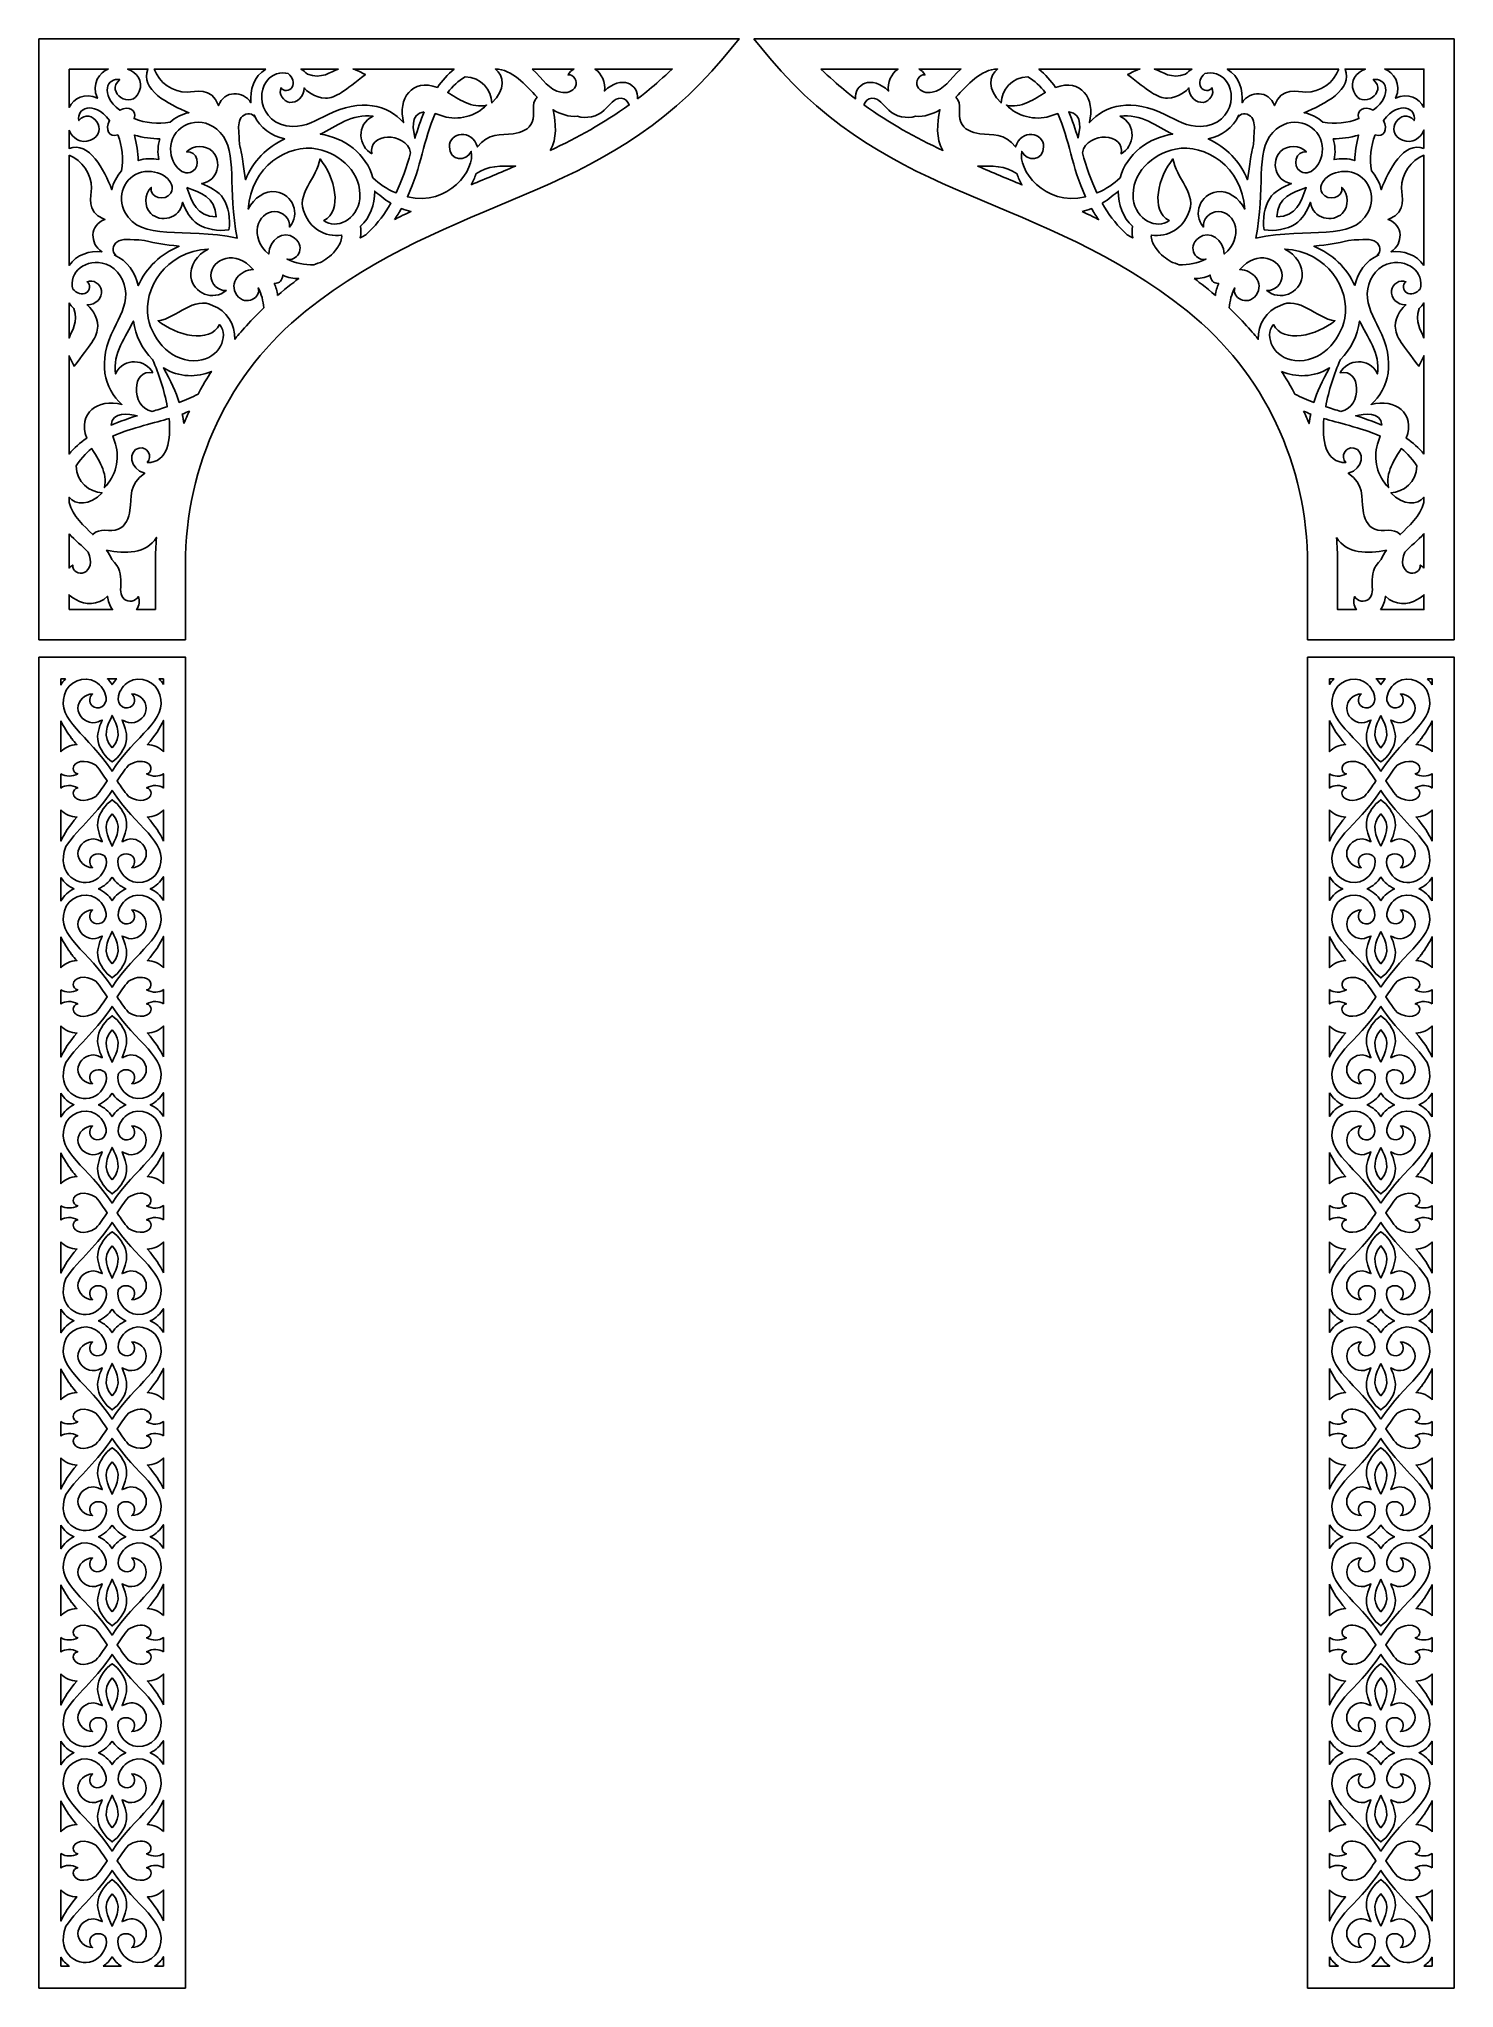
# Model space of a CAD drawing. Header units: millimetres. Extents: x -100 to 100, y -138 to 138.
import ezdxf

# ---------------------------------------------------------------- set-up
doc = ezdxf.new("R2010")
doc.units = ezdxf.units.MM
doc.header["$MEASUREMENT"] = 0
doc.layers.add('layer 1', color=7, linetype='Continuous')

msp = doc.modelspace()

# ---------------------------------------------------------------- linework, layer by layer
at = {"layer": 'layer 1', "color": 250}
for points, knots in [([(-99.8361, 137.8038), (-99.8361, 137.8038), (-99.8361, 52.9304), (-99.8361, 52.9304), (-99.8361, 52.9304), (-99.8361, 52.9304), (-79.1343, 52.9304), (-79.1343, 52.9304), (-79.1343, 52.9304), (-79.1343, 52.9304), (-79.1343, 63.4982), (-79.1343, 63.4982), (-79.1343, 63.4982), (-79.1343, 77.6545), (-72.9474, 90.7168), (-62.1566, 99.3344), (-62.1566, 99.3344), (-41.2697, 116.0268), (-20.29, 114.5236), (-3.1125, 135.1125), (-3.1125, 135.1125), (-3.1125, 135.1125), (-0.8643, 137.8038), (-0.8643, 137.8038), (-0.8643, 137.8038), (-0.8643, 137.8038), (-99.8361, 137.8038), (-99.8361, 137.8038)], [0, 0, 0, 0, 0.125, 0.125, 0.125, 0.125, 0.25, 0.25, 0.25, 0.25, 0.375, 0.375, 0.375, 0.375, 0.5, 0.5, 0.5, 0.5, 0.625, 0.625, 0.625, 0.625, 0.75, 0.75, 0.75, 0.75, 1, 1, 1, 1]), ([(1.1991, 137.8038), (1.1991, 137.8038), (3.4474, 135.1125), (3.4474, 135.1125), (3.4474, 135.1125), (20.6248, 114.5236), (41.6045, 116.0268), (62.4914, 99.3344), (62.4914, 99.3344), (73.2822, 90.7168), (79.4689, 77.6545), (79.4689, 63.4982), (79.4689, 63.4982), (79.4689, 63.4982), (79.4689, 52.9304), (79.4689, 52.9304), (79.4689, 52.9304), (79.4689, 52.9304), (100.1709, 52.9304), (100.1709, 52.9304), (100.1709, 52.9304), (100.1709, 52.9304), (100.1709, 137.8038), (100.1709, 137.8038), (100.1709, 137.8038), (100.1709, 137.8038), (1.1991, 137.8038), (1.1991, 137.8038)], [0, 0, 0, 0, 0.125, 0.125, 0.125, 0.125, 0.25, 0.25, 0.25, 0.25, 0.375, 0.375, 0.375, 0.375, 0.5, 0.5, 0.5, 0.5, 0.625, 0.625, 0.625, 0.625, 0.75, 0.75, 0.75, 0.75, 1, 1, 1, 1]), ([(-95.5909, 133.5585), (-95.5909, 133.5585), (-90.0494, 133.5585), (-90.0494, 133.5585), (-90.0494, 133.5585), (-91.1954, 133.0783), (-92.5324, 131.53), (-91.5687, 129.438), (-91.5687, 129.438), (-93.357, 130.26), (-94.9139, 129.4207), (-95.5909, 128.1299), (-95.5909, 128.1299), (-95.5909, 128.1299), (-95.5909, 133.5585), (-95.5909, 133.5585)], [0, 0, 0, 0, 0.2, 0.2, 0.2, 0.2, 0.4, 0.4, 0.4, 0.4, 0.6, 0.6, 0.6, 0.6, 1, 1, 1, 1]), ([(-88.4174, 132.0599), (-90.5616, 130.3119), (-86.7389, 127.6064), (-85.6539, 130.3958), (-85.6539, 130.3958), (-85.0577, 131.9353), (-86.0098, 133.0755), (-87.3148, 133.5585), (-87.3148, 133.5585), (-87.3148, 133.5585), (-84.4384, 133.5585), (-84.4384, 133.5585), (-84.4384, 133.5585), (-85.6597, 130.6879), (-81.5216, 128.5554), (-78.6336, 127.3895), (-78.6336, 127.3895), (-79.6493, 127.1982), (-80.5696, 126.7065), (-81.29, 126.0464), (-81.29, 126.0464), (-83.0466, 125.7688), (-84.7597, 125.8845), (-86.3889, 126.5587), (-86.3889, 126.5587), (-85.9635, 127.7133), (-87.1354, 128.4831), (-88.4058, 127.7249), (-88.4058, 127.7249), (-91.3835, 130.0314), (-90.1304, 132.4303), (-88.4174, 132.0599)], [0, 0, 0, 0, 0.11111111, 0.11111111, 0.11111111, 0.11111111, 0.22222222, 0.22222222, 0.22222222, 0.22222222, 0.33333333, 0.33333333, 0.33333333, 0.33333333, 0.44444444, 0.44444444, 0.44444444, 0.44444444, 0.55555556, 0.55555556, 0.55555556, 0.55555556, 0.66666667, 0.66666667, 0.66666667, 0.66666667, 0.77777778, 0.77777778, 0.77777778, 0.77777778, 1, 1, 1, 1]), ([(-67.7821, 133.5585), (-69.4315, 132.4966), (-70.0768, 130.6156), (-69.88, 128.7984), (-69.88, 128.7984), (-70.9652, 130.5461), (-73.6564, 130.5726), (-74.4464, 128.3875), (-74.4464, 128.3875), (-75.4997, 131.1483), (-77.7193, 130.3263), (-78.8738, 130.2946), (-78.8738, 130.2946), (-80.9081, 130.2395), (-82.8672, 131.6605), (-83.5531, 133.5585), (-83.5531, 133.5585), (-83.5531, 133.5585), (-67.7821, 133.5585), (-67.7821, 133.5585)], [0, 0, 0, 0, 0.16666667, 0.16666667, 0.16666667, 0.16666667, 0.33333333, 0.33333333, 0.33333333, 0.33333333, 0.5, 0.5, 0.5, 0.5, 0.66666667, 0.66666667, 0.66666667, 0.66666667, 1, 1, 1, 1]), ([(-66.2629, 132.8586), (-65.6437, 133.0639), (-65.0938, 133.0551), (-64.599, 132.9048), (-64.599, 132.9048), (-63.9597, 132.3753), (-63.7455, 131.5734), (-64.0521, 131.0149), (-64.0521, 131.0149), (-64.3618, 130.4565), (-65.3138, 130.344), (-65.6118, 130.9052), (-65.6118, 130.9052), (-66.0228, 130.0716), (-65.3195, 128.9604), (-64.3964, 128.8507), (-64.3964, 128.8507), (-63.4213, 128.7349), (-62.3245, 129.6176), (-62.3679, 130.8992), (-62.3679, 130.8992), (-62.1884, 130.61), (-60.7621, 129.4035), (-59.3556, 129.4324), (-59.3556, 129.4324), (-57.8132, 129.4641), (-56.6787, 130.5087), (-53.6981, 132.763), (-53.6981, 132.763), (-54.2509, 133.0667), (-54.8326, 133.3733), (-55.4316, 133.5585), (-55.4316, 133.5585), (-55.4316, 133.5585), (-41.1596, 133.5585), (-41.1596, 133.5585), (-41.1596, 133.5585), (-42.0769, 132.8007), (-42.8554, 131.9181), (-43.5211, 130.9514), (-43.5211, 130.9514), (-47.1177, 132.268), (-49.1465, 129.3918), (-48.3044, 125.9829), (-48.3044, 125.9829), (-50.5326, 128.4859), (-54.3204, 129.4842), (-59.0518, 127.0914), (-59.0518, 127.0914), (-60.5882, 126.3156), (-62.1827, 125.3896), (-63.9625, 125.4474), (-63.9625, 125.4474), (-69.1741, 125.6125), (-69.4633, 131.8052), (-66.2629, 132.8586)], [0, 0, 0, 0, 0.06666667, 0.06666667, 0.06666667, 0.06666667, 0.13333333, 0.13333333, 0.13333333, 0.13333333, 0.2, 0.2, 0.2, 0.2, 0.26666667, 0.26666667, 0.26666667, 0.26666667, 0.33333333, 0.33333333, 0.33333333, 0.33333333, 0.4, 0.4, 0.4, 0.4, 0.46666667, 0.46666667, 0.46666667, 0.46666667, 0.53333333, 0.53333333, 0.53333333, 0.53333333, 0.6, 0.6, 0.6, 0.6, 0.66666667, 0.66666667, 0.66666667, 0.66666667, 0.73333333, 0.73333333, 0.73333333, 0.73333333, 0.8, 0.8, 0.8, 0.8, 0.86666667, 0.86666667, 0.86666667, 0.86666667, 1, 1, 1, 1]), ([(-57.4774, 133.5585), (-58.6496, 133.1567), (-59.8533, 132.0772), (-61.8903, 132.8208), (-61.8903, 132.8208), (-62.1481, 133.1129), (-62.4635, 133.3592), (-62.8135, 133.5585), (-62.8135, 133.5585), (-62.8135, 133.5585), (-57.4774, 133.5585), (-57.4774, 133.5585)], [0, 0, 0, 0, 0.25, 0.25, 0.25, 0.25, 0.5, 0.5, 0.5, 0.5, 1, 1, 1, 1]), ([(-30.1085, 126.0609), (-30.5079, 125.028), (-31.7031, 124.5447), (-32.8055, 124.4088), (-32.8055, 124.4088), (-34.5736, 124.1859), (-36.3417, 124.5418), (-37.8492, 122.5536), (-37.8492, 122.5536), (-38.6306, 125.1147), (-41.8659, 124.678), (-41.8281, 122.5479), (-41.8281, 122.5479), (-41.7936, 120.5717), (-39.4236, 120.3547), (-38.7463, 121.9288), (-38.7463, 121.9288), (-38.1212, 119.446), (-41.9093, 114.0781), (-47.7545, 115.5047), (-47.7545, 115.5047), (-45.7782, 119.767), (-45.4829, 123.5435), (-43.8192, 127.2677), (-43.8192, 127.2677), (-43.4485, 127.1404), (-43.0812, 126.9929), (-42.7048, 126.88), (-42.7048, 126.88), (-40.5751, 126.2345), (-38.1127, 126.8712), (-36.5587, 128.4626), (-36.5587, 128.4626), (-38.6045, 127.8925), (-40.6679, 129.4324), (-42.0567, 130.2367), (-42.0567, 130.2367), (-41.3621, 131.1134), (-40.5461, 131.8747), (-39.6085, 132.4592), (-39.6085, 132.4592), (-37.3225, 132.4187), (-35.8902, 130.5637), (-35.815, 128.7723), (-35.815, 128.7723), (-33.8557, 130.6474), (-34.1277, 132.6674), (-35.3173, 133.5585), (-35.3173, 133.5585), (-32.9791, 133.5585), (-31.0719, 131.2668), (-29.4227, 129.5971), (-29.4227, 129.5971), (-30.3833, 128.5931), (-29.663, 127.2099), (-30.1085, 126.0609)], [0, 0, 0, 0, 0.06666667, 0.06666667, 0.06666667, 0.06666667, 0.13333333, 0.13333333, 0.13333333, 0.13333333, 0.2, 0.2, 0.2, 0.2, 0.26666667, 0.26666667, 0.26666667, 0.26666667, 0.33333333, 0.33333333, 0.33333333, 0.33333333, 0.4, 0.4, 0.4, 0.4, 0.46666667, 0.46666667, 0.46666667, 0.46666667, 0.53333333, 0.53333333, 0.53333333, 0.53333333, 0.6, 0.6, 0.6, 0.6, 0.66666667, 0.66666667, 0.66666667, 0.66666667, 0.73333333, 0.73333333, 0.73333333, 0.73333333, 0.8, 0.8, 0.8, 0.8, 0.86666667, 0.86666667, 0.86666667, 0.86666667, 1, 1, 1, 1]), ([(-30.1286, 133.5585), (-30.1286, 133.5585), (-24.2369, 133.5585), (-24.2369, 133.5585), (-24.2369, 133.5585), (-24.5699, 133.3503), (-24.8535, 133.0667), (-25.0472, 132.7196), (-25.0472, 132.7196), (-24.2602, 132.8699), (-23.6439, 131.8052), (-23.997, 131.0844), (-23.997, 131.0844), (-24.3498, 130.3641), (-25.2903, 130.0949), (-26.0745, 130.2656), (-26.0745, 130.2656), (-27.747, 130.6244), (-28.5401, 132.0712), (-30.1286, 133.5585)], [0, 0, 0, 0, 0.16666667, 0.16666667, 0.16666667, 0.16666667, 0.33333333, 0.33333333, 0.33333333, 0.33333333, 0.5, 0.5, 0.5, 0.5, 0.66666667, 0.66666667, 0.66666667, 0.66666667, 1, 1, 1, 1]), ([(-15.246, 129.3512), (-14.9712, 131.3709), (-17.5697, 132.8035), (-19.9079, 130.442), (-19.9079, 130.442), (-19.746, 131.6284), (-20.2699, 132.9048), (-21.2594, 133.5585), (-21.2594, 133.5585), (-21.2594, 133.5585), (-10.3357, 133.5585), (-10.3357, 133.5585), (-10.3357, 133.5585), (-12.8443, 131.1278), (-14.9048, 129.6232), (-15.246, 129.3512)], [0, 0, 0, 0, 0.2, 0.2, 0.2, 0.2, 0.4, 0.4, 0.4, 0.4, 0.6, 0.6, 0.6, 0.6, 1, 1, 1, 1]), ([(10.6701, 133.5585), (10.6701, 133.5585), (21.5939, 133.5585), (21.5939, 133.5585), (21.5939, 133.5585), (20.6044, 132.9048), (20.0805, 131.6284), (20.2428, 130.442), (20.2428, 130.442), (17.9045, 132.8035), (15.306, 131.3709), (15.5808, 129.3512), (15.5808, 129.3512), (15.2393, 129.6232), (13.1791, 131.1278), (10.6701, 133.5585)], [0, 0, 0, 0, 0.2, 0.2, 0.2, 0.2, 0.4, 0.4, 0.4, 0.4, 0.6, 0.6, 0.6, 0.6, 1, 1, 1, 1]), ([(26.4093, 130.2656), (25.6251, 130.0949), (24.6846, 130.3641), (24.3314, 131.0844), (24.3314, 131.0844), (23.9787, 131.8052), (24.595, 132.8699), (25.382, 132.7196), (25.382, 132.7196), (25.188, 133.0667), (24.9044, 133.3503), (24.5717, 133.5585), (24.5717, 133.5585), (24.5717, 133.5585), (30.4634, 133.5585), (30.4634, 133.5585), (30.4634, 133.5585), (28.8749, 132.0712), (28.0818, 130.6244), (26.4093, 130.2656)], [0, 0, 0, 0, 0.16666667, 0.16666667, 0.16666667, 0.16666667, 0.33333333, 0.33333333, 0.33333333, 0.33333333, 0.5, 0.5, 0.5, 0.5, 0.66666667, 0.66666667, 0.66666667, 0.66666667, 1, 1, 1, 1]), ([(29.7575, 129.5971), (31.4068, 131.2668), (33.3139, 133.5585), (35.6517, 133.5585), (35.6517, 133.5585), (34.4625, 132.6674), (34.1905, 130.6474), (36.1495, 128.7723), (36.1495, 128.7723), (36.2246, 130.5637), (37.6573, 132.4187), (39.9433, 132.4592), (39.9433, 132.4592), (40.881, 131.8747), (41.6969, 131.1134), (42.3916, 130.2367), (42.3916, 130.2367), (41.0023, 129.4324), (38.9393, 127.8925), (36.8932, 128.4626), (36.8932, 128.4626), (38.4471, 126.8712), (40.9099, 126.2345), (43.0396, 126.88), (43.0396, 126.88), (43.4157, 126.9929), (43.7833, 127.1404), (44.1537, 127.2677), (44.1537, 127.2677), (45.8177, 123.5435), (46.1127, 119.767), (48.0893, 115.5047), (48.0893, 115.5047), (42.2437, 114.0781), (38.456, 119.446), (39.0811, 121.9288), (39.0811, 121.9288), (39.7581, 120.3547), (42.128, 120.5717), (42.163, 122.5479), (42.163, 122.5479), (42.2003, 124.678), (38.965, 125.1147), (38.184, 122.5536), (38.184, 122.5536), (36.6762, 124.5418), (34.9081, 124.1859), (33.14, 124.4088), (33.14, 124.4088), (32.0375, 124.5447), (30.8427, 125.028), (30.4433, 126.0609), (30.4433, 126.0609), (29.9974, 127.2099), (30.7181, 128.5931), (29.7575, 129.5971)], [0, 0, 0, 0, 0.06666667, 0.06666667, 0.06666667, 0.06666667, 0.13333333, 0.13333333, 0.13333333, 0.13333333, 0.2, 0.2, 0.2, 0.2, 0.26666667, 0.26666667, 0.26666667, 0.26666667, 0.33333333, 0.33333333, 0.33333333, 0.33333333, 0.4, 0.4, 0.4, 0.4, 0.46666667, 0.46666667, 0.46666667, 0.46666667, 0.53333333, 0.53333333, 0.53333333, 0.53333333, 0.6, 0.6, 0.6, 0.6, 0.66666667, 0.66666667, 0.66666667, 0.66666667, 0.73333333, 0.73333333, 0.73333333, 0.73333333, 0.8, 0.8, 0.8, 0.8, 0.86666667, 0.86666667, 0.86666667, 0.86666667, 1, 1, 1, 1]), ([(64.2969, 125.4474), (62.5175, 125.3896), (60.923, 126.3156), (59.3863, 127.0914), (59.3863, 127.0914), (54.6552, 129.4842), (50.867, 128.4859), (48.6389, 125.9829), (48.6389, 125.9829), (49.481, 129.3918), (47.4525, 132.268), (43.8556, 130.9514), (43.8556, 130.9514), (43.1902, 131.9181), (42.4117, 132.8007), (41.4944, 133.5585), (41.4944, 133.5585), (41.4944, 133.5585), (55.7664, 133.5585), (55.7664, 133.5585), (55.7664, 133.5585), (55.1674, 133.3733), (54.5857, 133.0667), (54.0329, 132.763), (54.0329, 132.763), (57.0135, 130.5087), (58.1477, 129.4641), (59.6904, 129.4324), (59.6904, 129.4324), (61.0965, 129.4035), (62.5232, 130.61), (62.7027, 130.8992), (62.7027, 130.8992), (62.6593, 129.6176), (63.7558, 128.7349), (64.7312, 128.8507), (64.7312, 128.8507), (65.6541, 128.9604), (66.3575, 130.0716), (65.9465, 130.9052), (65.9465, 130.9052), (65.6484, 130.344), (64.6963, 130.4565), (64.3869, 131.0149), (64.3869, 131.0149), (64.08, 131.5734), (64.2941, 132.3753), (64.9337, 132.9048), (64.9337, 132.9048), (65.4286, 133.0551), (65.9783, 133.0639), (66.5978, 132.8586), (66.5978, 132.8586), (69.7982, 131.8052), (69.5089, 125.6125), (64.2969, 125.4474)], [0, 0, 0, 0, 0.06666667, 0.06666667, 0.06666667, 0.06666667, 0.13333333, 0.13333333, 0.13333333, 0.13333333, 0.2, 0.2, 0.2, 0.2, 0.26666667, 0.26666667, 0.26666667, 0.26666667, 0.33333333, 0.33333333, 0.33333333, 0.33333333, 0.4, 0.4, 0.4, 0.4, 0.46666667, 0.46666667, 0.46666667, 0.46666667, 0.53333333, 0.53333333, 0.53333333, 0.53333333, 0.6, 0.6, 0.6, 0.6, 0.66666667, 0.66666667, 0.66666667, 0.66666667, 0.73333333, 0.73333333, 0.73333333, 0.73333333, 0.8, 0.8, 0.8, 0.8, 0.86666667, 0.86666667, 0.86666667, 0.86666667, 1, 1, 1, 1]), ([(63.1483, 133.5585), (62.798, 133.3592), (62.4826, 133.1129), (62.2251, 132.8208), (62.2251, 132.8208), (60.1878, 132.0772), (58.9841, 133.1567), (57.8122, 133.5585), (57.8122, 133.5585), (57.8122, 133.5585), (63.1483, 133.5585), (63.1483, 133.5585)], [0, 0, 0, 0, 0.25, 0.25, 0.25, 0.25, 0.5, 0.5, 0.5, 0.5, 1, 1, 1, 1]), ([(83.8877, 133.5585), (83.2019, 131.6605), (81.243, 130.2395), (79.2085, 130.2946), (79.2085, 130.2946), (78.0539, 130.3263), (75.8345, 131.1483), (74.7811, 128.3875), (74.7811, 128.3875), (73.9909, 130.5726), (71.2999, 130.5461), (70.2148, 128.7984), (70.2148, 128.7984), (70.4116, 130.6156), (69.7661, 132.4966), (68.1168, 133.5585), (68.1168, 133.5585), (68.1168, 133.5585), (83.8877, 133.5585), (83.8877, 133.5585)], [0, 0, 0, 0, 0.16666667, 0.16666667, 0.16666667, 0.16666667, 0.33333333, 0.33333333, 0.33333333, 0.33333333, 0.5, 0.5, 0.5, 0.5, 0.66666667, 0.66666667, 0.66666667, 0.66666667, 1, 1, 1, 1]), ([(88.7406, 127.7249), (87.4702, 128.4831), (86.2983, 127.7133), (86.7237, 126.5587), (86.7237, 126.5587), (85.0942, 125.8845), (83.3812, 125.7688), (81.6247, 126.0464), (81.6247, 126.0464), (80.9043, 126.7065), (79.9839, 127.1982), (78.9683, 127.3895), (78.9683, 127.3895), (81.8565, 128.5554), (85.9942, 130.6879), (84.7732, 133.5585), (84.7732, 133.5585), (84.7732, 133.5585), (87.6498, 133.5585), (87.6498, 133.5585), (87.6498, 133.5585), (86.3445, 133.0755), (85.3923, 131.9353), (85.9885, 130.3958), (85.9885, 130.3958), (87.0737, 127.6064), (90.8964, 130.3119), (88.7522, 132.0599), (88.7522, 132.0599), (90.4653, 132.4303), (91.718, 130.0314), (88.7406, 127.7249)], [0, 0, 0, 0, 0.11111111, 0.11111111, 0.11111111, 0.11111111, 0.22222222, 0.22222222, 0.22222222, 0.22222222, 0.33333333, 0.33333333, 0.33333333, 0.33333333, 0.44444444, 0.44444444, 0.44444444, 0.44444444, 0.55555556, 0.55555556, 0.55555556, 0.55555556, 0.66666667, 0.66666667, 0.66666667, 0.66666667, 0.77777778, 0.77777778, 0.77777778, 0.77777778, 1, 1, 1, 1]), ([(95.9256, 128.1299), (95.2486, 129.4207), (93.6918, 130.26), (91.9032, 129.438), (91.9032, 129.438), (92.867, 131.53), (91.53, 133.0783), (90.3841, 133.5585), (90.3841, 133.5585), (90.3841, 133.5585), (95.9256, 133.5585), (95.9256, 133.5585), (95.9256, 133.5585), (95.9256, 133.5585), (95.9256, 128.1299), (95.9256, 128.1299)], [0, 0, 0, 0, 0.2, 0.2, 0.2, 0.2, 0.4, 0.4, 0.4, 0.4, 0.6, 0.6, 0.6, 0.6, 1, 1, 1, 1]), ([(-27.5851, 122.053), (-26.5606, 123.7922), (-26.7776, 125.8238), (-27.1656, 127.7944), (-27.1656, 127.7944), (-26.1122, 127.1721), (-24.9488, 126.7844), (-23.7624, 126.8772), (-23.7624, 126.8772), (-22.4486, 126.5008), (-20.9324, 126.8105), (-19.9312, 127.751), (-19.9312, 127.751), (-19.196, 128.4397), (-18.5508, 129.4931), (-17.544, 129.4352), (-17.544, 129.4352), (-17.0173, 129.4063), (-16.5714, 128.9893), (-16.4123, 128.4919), (-16.4123, 128.4919), (-20.0035, 125.9134), (-23.7363, 123.8733), (-27.5851, 122.053)], [0, 0, 0, 0, 0.14285714, 0.14285714, 0.14285714, 0.14285714, 0.28571429, 0.28571429, 0.28571429, 0.28571429, 0.42857143, 0.42857143, 0.42857143, 0.42857143, 0.57142857, 0.57142857, 0.57142857, 0.57142857, 0.71428571, 0.71428571, 0.71428571, 0.71428571, 1, 1, 1, 1]), ([(16.7471, 128.4919), (16.9062, 128.9893), (17.3517, 129.4063), (17.8784, 129.4352), (17.8784, 129.4352), (18.8856, 129.4931), (19.5308, 128.4397), (20.266, 127.751), (20.266, 127.751), (21.2672, 126.8105), (22.7835, 126.5008), (24.0972, 126.8772), (24.0972, 126.8772), (25.2836, 126.7844), (26.4467, 127.1721), (27.5001, 127.7944), (27.5001, 127.7944), (27.1124, 125.8238), (26.8954, 123.7922), (27.9199, 122.053), (27.9199, 122.053), (24.0711, 123.8733), (20.3384, 125.9134), (16.7471, 128.4919)], [0, 0, 0, 0, 0.14285714, 0.14285714, 0.14285714, 0.14285714, 0.28571429, 0.28571429, 0.28571429, 0.28571429, 0.42857143, 0.42857143, 0.42857143, 0.42857143, 0.57142857, 0.57142857, 0.57142857, 0.57142857, 0.71428571, 0.71428571, 0.71428571, 0.71428571, 1, 1, 1, 1]), ([(-95.5909, 124.9324), (-95.0615, 123.7576), (-93.9676, 122.9617), (-92.5295, 123.5202), (-92.5295, 123.5202), (-89.7399, 124.6053), (-92.4455, 128.428), (-94.1933, 126.2838), (-94.1933, 126.2838), (-94.5551, 127.9535), (-92.2024, 129.299), (-89.8586, 126.2722), (-89.8586, 126.2722), (-90.5906, 125.0452), (-89.8816, 123.8183), (-88.6923, 124.2554), (-88.6923, 124.2554), (-88.018, 122.6262), (-87.9023, 120.9132), (-88.1801, 119.1563), (-88.1801, 119.1563), (-88.8573, 118.4187), (-89.3348, 117.4954), (-89.5229, 116.4999), (-89.5229, 116.4999), (-90.6658, 119.3331), (-92.7234, 123.3988), (-95.5909, 122.3454), (-95.5909, 122.3454), (-95.5909, 122.3454), (-95.5909, 124.9324), (-95.5909, 124.9324)], [0, 0, 0, 0, 0.11111111, 0.11111111, 0.11111111, 0.11111111, 0.22222222, 0.22222222, 0.22222222, 0.22222222, 0.33333333, 0.33333333, 0.33333333, 0.33333333, 0.44444444, 0.44444444, 0.44444444, 0.44444444, 0.55555556, 0.55555556, 0.55555556, 0.55555556, 0.66666667, 0.66666667, 0.66666667, 0.66666667, 0.77777778, 0.77777778, 0.77777778, 0.77777778, 1, 1, 1, 1]), ([(-87.7113, 113.3373), (-88.8659, 115.4786), (-87.7836, 118.4042), (-85.3471, 118.9856), (-85.3471, 118.9856), (-82.8035, 119.5934), (-80.26, 117.5854), (-81.2119, 116.0399), (-81.2119, 116.0399), (-81.9875, 114.7784), (-84.2243, 115.3223), (-83.9754, 116.8269), (-83.9754, 116.8269), (-84.9738, 115.8924), (-85.0027, 114.1187), (-84.0335, 113.152), (-84.0335, 113.152), (-82.7283, 111.8439), (-79.8722, 112.3244), (-79.5278, 114.7261), (-79.5278, 114.7261), (-79.0764, 113.5948), (-78.4252, 112.3128), (-77.3952, 111.6503), (-77.3952, 111.6503), (-76.2723, 110.9324), (-74.4609, 110.5881), (-72.9879, 110.8544), (-72.9879, 110.8544), (-72.7217, 112.3273), (-73.0661, 114.1388), (-73.7837, 115.2617), (-73.7837, 115.2617), (-74.4464, 116.2918), (-75.7283, 116.9426), (-76.8598, 117.3942), (-76.8598, 117.3942), (-74.4609, 117.7385), (-73.9776, 120.5918), (-75.2855, 121.9027), (-75.2855, 121.9027), (-76.2521, 122.8693), (-78.026, 122.8404), (-78.9606, 121.8448), (-78.9606, 121.8448), (-77.4733, 122.0879), (-76.9003, 119.8538), (-78.1648, 119.0784), (-78.1648, 119.0784), (-79.7159, 118.1294), (-81.7299, 120.6613), (-81.1193, 123.2136), (-81.1193, 123.2136), (-80.4799, 125.8901), (-76.6948, 127.2995), (-74.2033, 124.5824), (-74.2033, 124.5824), (-71.6685, 121.8187), (-73.2542, 116.532), (-71.8044, 109.6708), (-71.8044, 109.6708), (-79.4207, 111.2827), (-85.4253, 109.0923), (-87.7113, 113.3373)], [0, 0, 0, 0, 0.05882353, 0.05882353, 0.05882353, 0.05882353, 0.11764706, 0.11764706, 0.11764706, 0.11764706, 0.17647059, 0.17647059, 0.17647059, 0.17647059, 0.23529412, 0.23529412, 0.23529412, 0.23529412, 0.29411765, 0.29411765, 0.29411765, 0.29411765, 0.35294118, 0.35294118, 0.35294118, 0.35294118, 0.41176471, 0.41176471, 0.41176471, 0.41176471, 0.47058824, 0.47058824, 0.47058824, 0.47058824, 0.52941176, 0.52941176, 0.52941176, 0.52941176, 0.58823529, 0.58823529, 0.58823529, 0.58823529, 0.64705882, 0.64705882, 0.64705882, 0.64705882, 0.70588235, 0.70588235, 0.70588235, 0.70588235, 0.76470588, 0.76470588, 0.76470588, 0.76470588, 0.82352941, 0.82352941, 0.82352941, 0.82352941, 0.88235294, 0.88235294, 0.88235294, 0.88235294, 1, 1, 1, 1]), ([(-65.0881, 123.6796), (-67.5853, 122.5857), (-69.6138, 120.4528), (-70.6469, 117.9064), (-70.6469, 117.9064), (-71.6163, 125.167), (-71.3501, 120.5773), (-71.5932, 124.5852), (-71.5932, 124.5852), (-71.6366, 125.3084), (-71.6627, 126.0898), (-71.2517, 126.686), (-71.2517, 126.686), (-70.8408, 127.2822), (-69.8019, 127.4618), (-69.4315, 126.8395), (-69.4315, 126.8395), (-69.4228, 126.9146), (-69.4258, 126.9898), (-69.4228, 127.0652), (-69.4228, 127.0652), (-68.6069, 125.1899), (-66.9313, 124.0963), (-65.0881, 123.6796)], [0, 0, 0, 0, 0.14285714, 0.14285714, 0.14285714, 0.14285714, 0.28571429, 0.28571429, 0.28571429, 0.28571429, 0.42857143, 0.42857143, 0.42857143, 0.42857143, 0.57142857, 0.57142857, 0.57142857, 0.57142857, 0.71428571, 0.71428571, 0.71428571, 0.71428571, 1, 1, 1, 1]), ([(-52.7695, 121.593), (-53.4726, 124.5274), (-47.9774, 124.86), (-47.3089, 121.7147), (-47.3089, 121.7147), (-47.8935, 119.7381), (-48.5214, 117.8341), (-49.3635, 116.0427), (-49.3635, 116.0427), (-50.7696, 116.6389), (-51.7102, 117.3162), (-52.6277, 118.1929), (-52.6277, 118.1929), (-53.5711, 121.5669), (-56.673, 123.8677), (-60.0791, 124.3623), (-60.0791, 124.3623), (-57.8912, 125.3984), (-55.559, 127.3228), (-52.6044, 126.88), (-52.6044, 126.88), (-55.0929, 125.7399), (-54.6562, 122.5885), (-52.7695, 121.593)], [0, 0, 0, 0, 0.14285714, 0.14285714, 0.14285714, 0.14285714, 0.28571429, 0.28571429, 0.28571429, 0.28571429, 0.42857143, 0.42857143, 0.42857143, 0.42857143, 0.57142857, 0.57142857, 0.57142857, 0.57142857, 0.71428571, 0.71428571, 0.71428571, 0.71428571, 1, 1, 1, 1]), ([(-45.3729, 127.5136), (-45.8911, 126.2927), (-46.3194, 125.0308), (-46.6982, 123.7809), (-46.6982, 123.7809), (-46.8662, 124.6487), (-47.5431, 127.2766), (-45.3729, 127.5136)], [0, 0, 0, 0, 0.33333333, 0.33333333, 0.33333333, 0.33333333, 1, 1, 1, 1]), ([(47.0331, 123.7809), (46.6538, 125.0308), (46.2255, 126.2927), (45.7077, 127.5136), (45.7077, 127.5136), (47.878, 127.2766), (47.201, 124.6487), (47.0331, 123.7809)], [0, 0, 0, 0, 0.33333333, 0.33333333, 0.33333333, 0.33333333, 1, 1, 1, 1]), ([(52.9393, 126.88), (55.8934, 127.3228), (58.226, 125.3984), (60.4136, 124.3623), (60.4136, 124.3623), (57.0078, 123.8677), (53.9055, 121.5669), (52.9622, 118.1929), (52.9622, 118.1929), (52.045, 117.3162), (51.1045, 116.6389), (49.6979, 116.0427), (49.6979, 116.0427), (48.8562, 117.8341), (48.2283, 119.7381), (47.6437, 121.7147), (47.6437, 121.7147), (48.3119, 124.86), (53.8071, 124.5274), (53.104, 121.593), (53.104, 121.593), (54.9907, 122.5885), (55.4278, 125.7399), (52.9393, 126.88)], [0, 0, 0, 0, 0.14285714, 0.14285714, 0.14285714, 0.14285714, 0.28571429, 0.28571429, 0.28571429, 0.28571429, 0.42857143, 0.42857143, 0.42857143, 0.42857143, 0.57142857, 0.57142857, 0.57142857, 0.57142857, 0.71428571, 0.71428571, 0.71428571, 0.71428571, 1, 1, 1, 1]), ([(69.7576, 127.0652), (69.7604, 126.9898), (69.7576, 126.9146), (69.7661, 126.8395), (69.7661, 126.8395), (70.1368, 127.4618), (71.1754, 127.2822), (71.5864, 126.686), (71.5864, 126.686), (71.9974, 126.0898), (71.9713, 125.3084), (71.9279, 124.5852), (71.9279, 124.5852), (71.6848, 120.5773), (71.9512, 125.167), (70.9817, 117.9064), (70.9817, 117.9064), (69.9484, 120.4528), (67.92, 122.5857), (65.4227, 123.6796), (65.4227, 123.6796), (67.2659, 124.0963), (68.9416, 125.1899), (69.7576, 127.0652)], [0, 0, 0, 0, 0.14285714, 0.14285714, 0.14285714, 0.14285714, 0.28571429, 0.28571429, 0.28571429, 0.28571429, 0.42857143, 0.42857143, 0.42857143, 0.42857143, 0.57142857, 0.57142857, 0.57142857, 0.57142857, 0.71428571, 0.71428571, 0.71428571, 0.71428571, 1, 1, 1, 1]), ([(72.1392, 109.6708), (73.5888, 116.532), (72.003, 121.8187), (74.5381, 124.5824), (74.5381, 124.5824), (77.0294, 127.2995), (80.8147, 125.8901), (81.4539, 123.2136), (81.4539, 123.2136), (82.0646, 120.6613), (80.0506, 118.1294), (78.4994, 119.0784), (78.4994, 119.0784), (77.2351, 119.8538), (77.808, 122.0879), (79.2953, 121.8448), (79.2953, 121.8448), (78.3608, 122.8404), (76.5867, 122.8693), (75.6204, 121.9027), (75.6204, 121.9027), (74.3123, 120.5918), (74.7956, 117.7385), (77.1945, 117.3942), (77.1945, 117.3942), (76.0631, 116.9426), (74.7811, 116.2918), (74.1183, 115.2617), (74.1183, 115.2617), (73.4007, 114.1388), (73.0564, 112.3273), (73.3228, 110.8544), (73.3228, 110.8544), (74.7956, 110.5881), (76.6071, 110.9324), (77.7297, 111.6503), (77.7297, 111.6503), (78.7601, 112.3128), (79.411, 113.5948), (79.8626, 114.7261), (79.8626, 114.7261), (80.2069, 112.3244), (83.063, 111.8439), (84.3682, 113.152), (84.3682, 113.152), (85.3373, 114.1187), (85.3084, 115.8924), (84.3104, 116.8269), (84.3104, 116.8269), (84.5591, 115.3223), (82.3221, 114.7784), (81.5467, 116.0399), (81.5467, 116.0399), (80.5946, 117.5854), (83.1381, 119.5934), (85.682, 118.9856), (85.682, 118.9856), (88.1183, 118.4042), (89.2006, 115.4786), (88.0459, 113.3373), (88.0459, 113.3373), (85.7599, 109.0923), (79.7553, 111.2827), (72.1392, 109.6708)], [0, 0, 0, 0, 0.05882353, 0.05882353, 0.05882353, 0.05882353, 0.11764706, 0.11764706, 0.11764706, 0.11764706, 0.17647059, 0.17647059, 0.17647059, 0.17647059, 0.23529412, 0.23529412, 0.23529412, 0.23529412, 0.29411765, 0.29411765, 0.29411765, 0.29411765, 0.35294118, 0.35294118, 0.35294118, 0.35294118, 0.41176471, 0.41176471, 0.41176471, 0.41176471, 0.47058824, 0.47058824, 0.47058824, 0.47058824, 0.52941176, 0.52941176, 0.52941176, 0.52941176, 0.58823529, 0.58823529, 0.58823529, 0.58823529, 0.64705882, 0.64705882, 0.64705882, 0.64705882, 0.70588235, 0.70588235, 0.70588235, 0.70588235, 0.76470588, 0.76470588, 0.76470588, 0.76470588, 0.82352941, 0.82352941, 0.82352941, 0.82352941, 0.88235294, 0.88235294, 0.88235294, 0.88235294, 1, 1, 1, 1]), ([(95.9256, 122.3454), (93.0579, 123.3988), (91.0005, 119.3331), (89.8575, 116.4999), (89.8575, 116.4999), (89.6694, 117.4954), (89.1921, 118.4187), (88.5148, 119.1563), (88.5148, 119.1563), (88.2371, 120.9132), (88.3529, 122.6262), (89.027, 124.2554), (89.027, 124.2554), (90.2162, 123.8183), (90.9253, 125.0452), (90.1933, 126.2722), (90.1933, 126.2722), (92.5372, 129.299), (94.8898, 127.9535), (94.5279, 126.2838), (94.5279, 126.2838), (92.7802, 128.428), (90.0744, 124.6053), (92.8642, 123.5202), (92.8642, 123.5202), (94.3025, 122.9617), (95.3961, 123.7576), (95.9256, 124.9324), (95.9256, 124.9324), (95.9256, 124.9324), (95.9256, 122.3454), (95.9256, 122.3454)], [0, 0, 0, 0, 0.11111111, 0.11111111, 0.11111111, 0.11111111, 0.22222222, 0.22222222, 0.22222222, 0.22222222, 0.33333333, 0.33333333, 0.33333333, 0.33333333, 0.44444444, 0.44444444, 0.44444444, 0.44444444, 0.55555556, 0.55555556, 0.55555556, 0.55555556, 0.66666667, 0.66666667, 0.66666667, 0.66666667, 0.77777778, 0.77777778, 0.77777778, 0.77777778, 1, 1, 1, 1]), ([(-82.8875, 120.7541), (-83.8482, 120.9622), (-84.8639, 120.916), (-85.8101, 120.6295), (-85.8101, 120.6295), (-85.8536, 121.7348), (-86.0098, 123.0023), (-86.3484, 124.2148), (-86.3484, 124.2148), (-85.1359, 123.8761), (-83.8684, 123.7199), (-82.763, 123.6765), (-82.763, 123.6765), (-83.0495, 122.7331), (-83.0958, 121.7147), (-82.8875, 120.7541)], [0, 0, 0, 0, 0.2, 0.2, 0.2, 0.2, 0.4, 0.4, 0.4, 0.4, 0.6, 0.6, 0.6, 0.6, 1, 1, 1, 1]), ([(83.0975, 123.6765), (84.2031, 123.7199), (85.4707, 123.8761), (86.6832, 124.2148), (86.6832, 124.2148), (86.3445, 123.0023), (86.1882, 121.7348), (86.1448, 120.6295), (86.1448, 120.6295), (85.1987, 120.916), (84.183, 120.9622), (83.2221, 120.7541), (83.2221, 120.7541), (83.4305, 121.7147), (83.3843, 122.7331), (83.0975, 123.6765)], [0, 0, 0, 0, 0.2, 0.2, 0.2, 0.2, 0.4, 0.4, 0.4, 0.4, 0.6, 0.6, 0.6, 0.6, 1, 1, 1, 1]), ([(-95.5909, 121.3788), (-93.7448, 120.6585), (-92.3732, 118.7369), (-92.4282, 116.7401), (-92.4282, 116.7401), (-92.4604, 115.5439), (-93.2258, 113.4717), (-90.7092, 112.3879), (-90.7092, 112.3879), (-90.6455, 112.359), (-90.5819, 112.3361), (-90.5211, 112.3128), (-90.5211, 112.3128), (-92.6828, 111.5314), (-92.7031, 108.846), (-90.9321, 107.7464), (-90.9321, 107.7464), (-92.6914, 107.9373), (-94.5116, 107.3386), (-95.5909, 105.8019), (-95.5909, 105.8019), (-95.5909, 105.8019), (-95.5909, 121.3788), (-95.5909, 121.3788)], [0, 0, 0, 0, 0.14285714, 0.14285714, 0.14285714, 0.14285714, 0.28571429, 0.28571429, 0.28571429, 0.28571429, 0.42857143, 0.42857143, 0.42857143, 0.42857143, 0.57142857, 0.57142857, 0.57142857, 0.57142857, 0.71428571, 0.71428571, 0.71428571, 0.71428571, 1, 1, 1, 1]), ([(-54.5027, 115.2154), (-54.8238, 112.2405), (-57.8799, 110.7877), (-59.5813, 112.1681), (-59.5813, 112.1681), (-56.8149, 113.5165), (-58.0707, 118.3954), (-60.1137, 120.8609), (-60.1137, 120.8609), (-60.458, 118.2652), (-63.699, 115.739), (-62.2494, 113.091), (-62.2494, 113.091), (-61.6331, 111.2478), (-59.4222, 109.7086), (-57.0579, 110.0935), (-57.0579, 110.0935), (-56.9711, 109.4856), (-57.2692, 108.8923), (-57.6135, 108.386), (-57.6135, 108.386), (-58.4817, 107.1012), (-59.0864, 106.838), (-59.8329, 106.317), (-59.8329, 106.317), (-59.8329, 106.317), (-59.836, 106.317), (-59.836, 106.317), (-59.836, 106.317), (-59.8939, 106.2764), (-60.9007, 105.9377), (-60.9759, 105.912), (-60.9759, 105.912), (-62.284, 105.851), (-63.6037, 106.1117), (-64.7639, 106.7135), (-64.7639, 106.7135), (-63.5716, 106.2563), (-61.9164, 108.2615), (-63.7483, 109.7026), (-63.7483, 109.7026), (-65.2733, 110.9034), (-67.3191, 109.4394), (-67.3509, 107.4166), (-67.3509, 107.4166), (-70.2244, 109.7661), (-68.957, 113.3574), (-66.5233, 113.4152), (-66.5233, 113.4152), (-65.3745, 113.4413), (-64.2662, 112.3706), (-64.4109, 111.2305), (-64.4109, 111.2305), (-62.8685, 113.0392), (-63.9336, 115.9012), (-66.3265, 116.2163), (-66.3265, 116.2163), (-67.8979, 116.4248), (-69.4922, 115.3484), (-70.2476, 113.78), (-70.2476, 113.78), (-69.8916, 119.7843), (-64.654, 123.0457), (-60.4841, 122.2558), (-60.4841, 122.2558), (-57.2198, 121.6364), (-54.1179, 118.7545), (-54.5027, 115.2154)], [0, 0, 0, 0, 0.05555556, 0.05555556, 0.05555556, 0.05555556, 0.11111111, 0.11111111, 0.11111111, 0.11111111, 0.16666667, 0.16666667, 0.16666667, 0.16666667, 0.22222222, 0.22222222, 0.22222222, 0.22222222, 0.27777778, 0.27777778, 0.27777778, 0.27777778, 0.33333333, 0.33333333, 0.33333333, 0.33333333, 0.38888889, 0.38888889, 0.38888889, 0.38888889, 0.44444444, 0.44444444, 0.44444444, 0.44444444, 0.5, 0.5, 0.5, 0.5, 0.55555556, 0.55555556, 0.55555556, 0.55555556, 0.61111111, 0.61111111, 0.61111111, 0.61111111, 0.66666667, 0.66666667, 0.66666667, 0.66666667, 0.72222222, 0.72222222, 0.72222222, 0.72222222, 0.77777778, 0.77777778, 0.77777778, 0.77777778, 0.83333333, 0.83333333, 0.83333333, 0.83333333, 0.88888889, 0.88888889, 0.88888889, 0.88888889, 1, 1, 1, 1]), ([(60.8189, 122.2558), (64.9887, 123.0457), (70.2264, 119.7843), (70.5824, 113.78), (70.5824, 113.78), (69.8271, 115.3484), (68.2325, 116.4248), (66.6613, 116.2163), (66.6613, 116.2163), (64.268, 115.9012), (63.2033, 113.0392), (64.7457, 111.2305), (64.7457, 111.2305), (64.601, 112.3706), (65.7091, 113.4413), (66.8581, 113.4152), (66.8581, 113.4152), (69.2916, 113.3574), (70.5591, 109.7661), (67.6857, 107.4166), (67.6857, 107.4166), (67.6536, 109.4394), (65.6079, 110.9034), (64.0828, 109.7026), (64.0828, 109.7026), (62.2512, 108.2615), (63.9064, 106.2563), (65.0984, 106.7135), (65.0984, 106.7135), (63.9382, 106.1117), (62.6188, 105.851), (61.3107, 105.912), (61.3107, 105.912), (61.2355, 105.9377), (60.2284, 106.2764), (60.1705, 106.317), (60.1705, 106.317), (60.1705, 106.317), (60.1677, 106.317), (60.1677, 106.317), (60.1677, 106.317), (59.4212, 106.838), (58.8162, 107.1012), (57.9483, 108.386), (57.9483, 108.386), (57.6037, 108.8923), (57.3059, 109.4856), (57.3927, 110.0935), (57.3927, 110.0935), (59.7567, 109.7086), (61.9675, 111.2478), (62.5838, 113.091), (62.5838, 113.091), (64.0338, 115.739), (60.7928, 118.2652), (60.4485, 120.8609), (60.4485, 120.8609), (58.4055, 118.3954), (57.1497, 113.5165), (59.9158, 112.1681), (59.9158, 112.1681), (58.2143, 110.7877), (55.1586, 112.2405), (54.8376, 115.2154), (54.8376, 115.2154), (54.4527, 118.7545), (57.5546, 121.6364), (60.8189, 122.2558)], [0, 0, 0, 0, 0.05555556, 0.05555556, 0.05555556, 0.05555556, 0.11111111, 0.11111111, 0.11111111, 0.11111111, 0.16666667, 0.16666667, 0.16666667, 0.16666667, 0.22222222, 0.22222222, 0.22222222, 0.22222222, 0.27777778, 0.27777778, 0.27777778, 0.27777778, 0.33333333, 0.33333333, 0.33333333, 0.33333333, 0.38888889, 0.38888889, 0.38888889, 0.38888889, 0.44444444, 0.44444444, 0.44444444, 0.44444444, 0.5, 0.5, 0.5, 0.5, 0.55555556, 0.55555556, 0.55555556, 0.55555556, 0.61111111, 0.61111111, 0.61111111, 0.61111111, 0.66666667, 0.66666667, 0.66666667, 0.66666667, 0.72222222, 0.72222222, 0.72222222, 0.72222222, 0.77777778, 0.77777778, 0.77777778, 0.77777778, 0.83333333, 0.83333333, 0.83333333, 0.83333333, 0.88888889, 0.88888889, 0.88888889, 0.88888889, 1, 1, 1, 1]), ([(95.9256, 105.8019), (94.8464, 107.3386), (93.0261, 107.9373), (91.2668, 107.7464), (91.2668, 107.7464), (93.0377, 108.846), (93.0176, 111.5314), (90.8558, 112.3128), (90.8558, 112.3128), (90.9165, 112.3361), (90.9803, 112.359), (91.0438, 112.3879), (91.0438, 112.3879), (93.5606, 113.4717), (92.795, 115.5439), (92.7629, 116.7401), (92.7629, 116.7401), (92.7079, 118.7369), (94.0795, 120.6585), (95.9256, 121.3788), (95.9256, 121.3788), (95.9256, 121.3788), (95.9256, 105.8019), (95.9256, 105.8019)], [0, 0, 0, 0, 0.14285714, 0.14285714, 0.14285714, 0.14285714, 0.28571429, 0.28571429, 0.28571429, 0.28571429, 0.42857143, 0.42857143, 0.42857143, 0.42857143, 0.57142857, 0.57142857, 0.57142857, 0.57142857, 0.71428571, 0.71428571, 0.71428571, 0.71428571, 1, 1, 1, 1]), ([(-38.7664, 117.1945), (-38.4799, 117.675), (-38.2457, 118.1872), (-38.0693, 118.7284), (-38.0693, 118.7284), (-36.4719, 119.9956), (-34.4346, 119.8047), (-32.4757, 119.8538), (-32.4757, 119.8538), (-34.7094, 118.8903), (-36.5788, 118.1206), (-38.7664, 117.1945)], [0, 0, 0, 0, 0.25, 0.25, 0.25, 0.25, 0.5, 0.5, 0.5, 0.5, 1, 1, 1, 1]), ([(32.8101, 119.8538), (34.7694, 119.8047), (36.8064, 119.9956), (38.4038, 118.7284), (38.4038, 118.7284), (38.5805, 118.1872), (38.8147, 117.675), (39.1012, 117.1945), (39.1012, 117.1945), (36.9136, 118.1206), (35.0443, 118.8903), (32.8101, 119.8538)], [0, 0, 0, 0, 0.25, 0.25, 0.25, 0.25, 0.5, 0.5, 0.5, 0.5, 1, 1, 1, 1]), ([(-78.949, 116.8153), (-76.9987, 116.0893), (-74.9151, 115.5047), (-74.7937, 112.6603), (-74.7937, 112.6603), (-77.5775, 112.7816), (-78.1735, 114.735), (-78.949, 116.8153)], [0, 0, 0, 0, 0.33333333, 0.33333333, 0.33333333, 0.33333333, 1, 1, 1, 1]), ([(-53.2035, 110.5447), (-53.7908, 109.9746), (-53.6346, 110.1831), (-54.4188, 109.7026), (-54.4188, 109.7026), (-54.3175, 110.2466), (-54.3115, 110.8082), (-54.4015, 111.3522), (-54.4015, 111.3522), (-53.056, 112.553), (-52.3497, 114.4108), (-52.367, 116.3034), (-52.367, 116.3034), (-51.829, 115.8346), (-51.0766, 115.1922), (-50.1015, 114.5988), (-50.1015, 114.5988), (-50.9175, 113.152), (-51.9158, 111.7889), (-53.2035, 110.5447)], [0, 0, 0, 0, 0.16666667, 0.16666667, 0.16666667, 0.16666667, 0.33333333, 0.33333333, 0.33333333, 0.33333333, 0.5, 0.5, 0.5, 0.5, 0.66666667, 0.66666667, 0.66666667, 0.66666667, 1, 1, 1, 1]), ([(50.4359, 114.5988), (51.411, 115.1922), (52.1635, 115.8346), (52.7018, 116.3034), (52.7018, 116.3034), (52.6846, 114.4108), (53.3905, 112.553), (54.736, 111.3522), (54.736, 111.3522), (54.6463, 110.8082), (54.6523, 110.2466), (54.7536, 109.7026), (54.7536, 109.7026), (53.9694, 110.1831), (54.1256, 109.9746), (53.5383, 110.5447), (53.5383, 110.5447), (52.2503, 111.7889), (51.2519, 113.152), (50.4359, 114.5988)], [0, 0, 0, 0, 0.16666667, 0.16666667, 0.16666667, 0.16666667, 0.33333333, 0.33333333, 0.33333333, 0.33333333, 0.5, 0.5, 0.5, 0.5, 0.66666667, 0.66666667, 0.66666667, 0.66666667, 1, 1, 1, 1]), ([(75.1283, 112.6603), (75.25, 115.5047), (77.3335, 116.0893), (79.2836, 116.8153), (79.2836, 116.8153), (78.5082, 114.735), (77.912, 112.7816), (75.1283, 112.6603)], [0, 0, 0, 0, 0.33333333, 0.33333333, 0.33333333, 0.33333333, 1, 1, 1, 1]), ([(-49.5977, 112.2955), (-49.2418, 112.7989), (-48.9147, 113.3168), (-48.6138, 113.8435), (-48.6138, 113.8435), (-48.1799, 113.6699), (-47.7343, 113.5309), (-47.2743, 113.4297), (-47.2743, 113.4297), (-48.3507, 112.9206), (-49.2996, 112.4461), (-49.5977, 112.2955)], [0, 0, 0, 0, 0.25, 0.25, 0.25, 0.25, 0.5, 0.5, 0.5, 0.5, 1, 1, 1, 1]), ([(47.6088, 113.4297), (48.0688, 113.5309), (48.5144, 113.6699), (48.9486, 113.8435), (48.9486, 113.8435), (49.2496, 113.3168), (49.5766, 112.7989), (49.9325, 112.2955), (49.9325, 112.2955), (49.6344, 112.4461), (48.6855, 112.9206), (47.6088, 113.4297)], [0, 0, 0, 0, 0.25, 0.25, 0.25, 0.25, 0.5, 0.5, 0.5, 0.5, 1, 1, 1, 1]), ([(-89.1988, 107.2892), (-89.1235, 107.2921), (-89.0483, 107.2921), (-88.973, 107.3009), (-88.973, 107.3009), (-89.5952, 107.6685), (-89.4129, 108.707), (-88.8197, 109.118), (-88.8197, 109.118), (-88.073, 109.6363), (-87.1673, 109.4856), (-84.9304, 109.3526), (-84.9304, 109.3526), (-83.2463, 108.8721), (-82.0424, 108.7825), (-80.04, 108.5134), (-80.04, 108.5134), (-82.5865, 107.4801), (-84.7191, 105.4516), (-85.813, 102.9543), (-85.813, 102.9543), (-86.2327, 104.8064), (-87.3293, 106.4761), (-89.1988, 107.2892)], [0, 0, 0, 0, 0.14285714, 0.14285714, 0.14285714, 0.14285714, 0.28571429, 0.28571429, 0.28571429, 0.28571429, 0.42857143, 0.42857143, 0.42857143, 0.42857143, 0.57142857, 0.57142857, 0.57142857, 0.57142857, 0.71428571, 0.71428571, 0.71428571, 0.71428571, 1, 1, 1, 1]), ([(-72.1749, 95.3643), (-72.0157, 97.4072), (-73.3989, 99.5052), (-75.2247, 100.1158), (-75.2247, 100.1158), (-77.89, 101.5742), (-80.3728, 98.3273), (-82.9946, 97.9801), (-82.9946, 97.9801), (-80.5262, 95.9344), (-75.6473, 94.687), (-74.3017, 97.4478), (-74.3017, 97.4478), (-72.9185, 95.746), (-74.377, 92.6902), (-77.3488, 92.3692), (-77.3488, 92.3692), (-80.8879, 91.9843), (-83.7672, 95.0891), (-84.3893, 98.3505), (-84.3893, 98.3505), (-85.1706, 102.4798), (-81.9701, 107.7553), (-75.9135, 108.114), (-75.9135, 108.114), (-77.5138, 107.3414), (-78.5526, 105.7352), (-78.35, 104.1929), (-78.35, 104.1929), (-78.0405, 101.8374), (-75.1987, 100.7117), (-73.3641, 102.2801), (-73.3641, 102.2801), (-74.5043, 102.1327), (-75.5749, 103.2411), (-75.5489, 104.3898), (-75.5489, 104.3898), (-75.491, 106.8091), (-71.9173, 108.1024), (-69.5559, 105.223), (-69.5559, 105.223), (-71.353, 105.2174), (-73.1124, 103.3508), (-71.8564, 101.6233), (-71.8564, 101.6233), (-70.6122, 99.913), (-68.3435, 101.3107), (-68.847, 102.6304), (-68.847, 102.6304), (-68.3956, 101.7563), (-68.1323, 100.7928), (-68.057, 99.8118), (-68.057, 99.8118), (-70.0971, 97.8672), (-71.9808, 95.6536), (-72.1749, 95.3643)], [0, 0, 0, 0, 0.06666667, 0.06666667, 0.06666667, 0.06666667, 0.13333333, 0.13333333, 0.13333333, 0.13333333, 0.2, 0.2, 0.2, 0.2, 0.26666667, 0.26666667, 0.26666667, 0.26666667, 0.33333333, 0.33333333, 0.33333333, 0.33333333, 0.4, 0.4, 0.4, 0.4, 0.46666667, 0.46666667, 0.46666667, 0.46666667, 0.53333333, 0.53333333, 0.53333333, 0.53333333, 0.6, 0.6, 0.6, 0.6, 0.66666667, 0.66666667, 0.66666667, 0.66666667, 0.73333333, 0.73333333, 0.73333333, 0.73333333, 0.8, 0.8, 0.8, 0.8, 0.86666667, 0.86666667, 0.86666667, 0.86666667, 1, 1, 1, 1]), ([(68.3916, 99.8118), (68.4668, 100.7928), (68.7303, 101.7563), (69.1819, 102.6304), (69.1819, 102.6304), (68.6781, 101.3107), (70.9468, 99.913), (72.191, 101.6233), (72.191, 101.6233), (73.4469, 103.3508), (71.6876, 105.2174), (69.8906, 105.223), (69.8906, 105.223), (72.2521, 108.1024), (75.8257, 106.8091), (75.8836, 104.3898), (75.8836, 104.3898), (75.9097, 103.2411), (74.839, 102.1327), (73.6988, 102.2801), (73.6988, 102.2801), (75.5336, 100.7117), (78.3752, 101.8374), (78.6846, 104.1929), (78.6846, 104.1929), (78.8875, 105.7352), (77.8485, 107.3414), (76.2483, 108.114), (76.2483, 108.114), (82.3048, 107.7553), (85.5052, 102.4798), (84.7238, 98.3505), (84.7238, 98.3505), (84.1019, 95.0891), (81.2225, 91.9843), (77.6834, 92.3692), (77.6834, 92.3692), (74.7116, 92.6902), (73.2533, 95.746), (74.6365, 97.4478), (74.6365, 97.4478), (75.982, 94.687), (80.8609, 95.9344), (83.3293, 97.9801), (83.3293, 97.9801), (80.7075, 98.3273), (78.2246, 101.5742), (75.5594, 100.1158), (75.5594, 100.1158), (73.7334, 99.5052), (72.3505, 97.4072), (72.5096, 95.3643), (72.5096, 95.3643), (72.3156, 95.6536), (70.4317, 97.8672), (68.3916, 99.8118)], [0, 0, 0, 0, 0.06666667, 0.06666667, 0.06666667, 0.06666667, 0.13333333, 0.13333333, 0.13333333, 0.13333333, 0.2, 0.2, 0.2, 0.2, 0.26666667, 0.26666667, 0.26666667, 0.26666667, 0.33333333, 0.33333333, 0.33333333, 0.33333333, 0.4, 0.4, 0.4, 0.4, 0.46666667, 0.46666667, 0.46666667, 0.46666667, 0.53333333, 0.53333333, 0.53333333, 0.53333333, 0.6, 0.6, 0.6, 0.6, 0.66666667, 0.66666667, 0.66666667, 0.66666667, 0.73333333, 0.73333333, 0.73333333, 0.73333333, 0.8, 0.8, 0.8, 0.8, 0.86666667, 0.86666667, 0.86666667, 0.86666667, 1, 1, 1, 1]), ([(86.1476, 102.9543), (85.054, 105.4516), (82.9211, 107.4801), (80.3748, 108.5134), (80.3748, 108.5134), (82.3772, 108.7825), (83.5808, 108.8721), (85.265, 109.3526), (85.265, 109.3526), (87.502, 109.4856), (88.4079, 109.6363), (89.1544, 109.118), (89.1544, 109.118), (89.7474, 108.707), (89.9298, 107.6685), (89.3078, 107.3009), (89.3078, 107.3009), (89.383, 107.2921), (89.4581, 107.2921), (89.5332, 107.2892), (89.5332, 107.2892), (87.6639, 106.4761), (86.5674, 104.8064), (86.1476, 102.9543)], [0, 0, 0, 0, 0.14285714, 0.14285714, 0.14285714, 0.14285714, 0.28571429, 0.28571429, 0.28571429, 0.28571429, 0.42857143, 0.42857143, 0.42857143, 0.42857143, 0.57142857, 0.57142857, 0.57142857, 0.57142857, 0.71428571, 0.71428571, 0.71428571, 0.71428571, 1, 1, 1, 1]), ([(-95.5909, 93.0811), (-95.403, 92.5601), (-95.1338, 92.051), (-94.8676, 91.5677), (-94.8676, 91.5677), (-92.6105, 94.5511), (-91.5687, 95.6825), (-91.5369, 97.2248), (-91.5369, 97.2248), (-91.5079, 98.6486), (-92.706, 100.0291), (-93.0329, 100.2372), (-93.0329, 100.2372), (-91.7568, 100.191), (-90.8684, 101.2846), (-90.9841, 102.2629), (-90.9841, 102.2629), (-91.0941, 103.1889), (-92.2053, 103.8892), (-93.0386, 103.4782), (-93.0386, 103.4782), (-92.4774, 103.1801), (-92.5902, 102.2283), (-93.1486, 101.9185), (-93.1486, 101.9185), (-93.7187, 101.606), (-94.5203, 101.8402), (-95.0354, 102.4682), (-95.0354, 102.4682), (-95.7444, 104.7831), (-93.2007, 106.9566), (-90.3504, 105.99), (-90.3504, 105.99), (-88.6345, 105.4082), (-87.6361, 103.565), (-87.5811, 101.8286), (-87.5811, 101.8286), (-87.5232, 100.0492), (-88.4492, 98.4546), (-89.2248, 96.9183), (-89.2248, 96.9183), (-91.6266, 92.1724), (-90.6079, 88.3874), (-88.1164, 86.1709), (-88.1164, 86.1709), (-91.5166, 87.0098), (-94.4017, 84.993), (-93.0878, 81.3932), (-93.0878, 81.3932), (-94.011, 80.7565), (-94.8589, 80.0185), (-95.5909, 79.1534), (-95.5909, 79.1534), (-95.5909, 79.1534), (-95.5909, 93.0811), (-95.5909, 93.0811)], [0, 0, 0, 0, 0.06666667, 0.06666667, 0.06666667, 0.06666667, 0.13333333, 0.13333333, 0.13333333, 0.13333333, 0.2, 0.2, 0.2, 0.2, 0.26666667, 0.26666667, 0.26666667, 0.26666667, 0.33333333, 0.33333333, 0.33333333, 0.33333333, 0.4, 0.4, 0.4, 0.4, 0.46666667, 0.46666667, 0.46666667, 0.46666667, 0.53333333, 0.53333333, 0.53333333, 0.53333333, 0.6, 0.6, 0.6, 0.6, 0.66666667, 0.66666667, 0.66666667, 0.66666667, 0.73333333, 0.73333333, 0.73333333, 0.73333333, 0.8, 0.8, 0.8, 0.8, 0.86666667, 0.86666667, 0.86666667, 0.86666667, 1, 1, 1, 1]), ([(95.9256, 79.1534), (95.1936, 80.0185), (94.3458, 80.7565), (93.4226, 81.3932), (93.4226, 81.3932), (94.7364, 84.993), (91.8514, 87.0098), (88.4513, 86.1709), (88.4513, 86.1709), (90.9426, 88.3874), (91.9611, 92.1724), (89.5594, 96.9183), (89.5594, 96.9183), (88.7839, 98.4546), (87.8579, 100.0492), (87.9158, 101.8286), (87.9158, 101.8286), (87.9708, 103.565), (88.9692, 105.4082), (90.6851, 105.99), (90.6851, 105.99), (93.5355, 106.9566), (96.079, 104.7831), (95.37, 102.4682), (95.37, 102.4682), (94.8549, 101.8402), (94.0534, 101.606), (93.4833, 101.9185), (93.4833, 101.9185), (92.9249, 102.2283), (92.812, 103.1801), (93.3732, 103.4782), (93.3732, 103.4782), (92.54, 103.8892), (91.4287, 103.1889), (91.319, 102.2629), (91.319, 102.2629), (91.2029, 101.2846), (92.0916, 100.191), (93.3676, 100.2372), (93.3676, 100.2372), (93.0406, 100.0291), (91.8425, 98.6486), (91.8715, 97.2248), (91.8715, 97.2248), (91.9032, 95.6825), (92.945, 94.5511), (95.2024, 91.5677), (95.2024, 91.5677), (95.4684, 92.051), (95.7376, 92.5601), (95.9256, 93.0811), (95.9256, 93.0811), (95.9256, 93.0811), (95.9256, 79.1534), (95.9256, 79.1534)], [0, 0, 0, 0, 0.06666667, 0.06666667, 0.06666667, 0.06666667, 0.13333333, 0.13333333, 0.13333333, 0.13333333, 0.2, 0.2, 0.2, 0.2, 0.26666667, 0.26666667, 0.26666667, 0.26666667, 0.33333333, 0.33333333, 0.33333333, 0.33333333, 0.4, 0.4, 0.4, 0.4, 0.46666667, 0.46666667, 0.46666667, 0.46666667, 0.53333333, 0.53333333, 0.53333333, 0.53333333, 0.6, 0.6, 0.6, 0.6, 0.66666667, 0.66666667, 0.66666667, 0.66666667, 0.73333333, 0.73333333, 0.73333333, 0.73333333, 0.8, 0.8, 0.8, 0.8, 0.86666667, 0.86666667, 0.86666667, 0.86666667, 1, 1, 1, 1]), ([(-66.1096, 101.5714), (-66.1559, 102.1704), (-66.3352, 102.7691), (-66.5812, 103.2379), (-66.5812, 103.2379), (-65.7363, 103.3536), (-65.4845, 103.6083), (-65.3688, 104.4504), (-65.3688, 104.4504), (-64.5816, 104.0511), (-63.8842, 103.9498), (-63.1116, 103.9675), (-63.1116, 103.9675), (-63.4009, 103.7389), (-64.7697, 102.7289), (-66.1096, 101.5714)], [0, 0, 0, 0, 0.2, 0.2, 0.2, 0.2, 0.4, 0.4, 0.4, 0.4, 0.6, 0.6, 0.6, 0.6, 1, 1, 1, 1]), ([(63.4464, 103.9675), (64.219, 103.9498), (64.9164, 104.0511), (65.7035, 104.4504), (65.7035, 104.4504), (65.8192, 103.6083), (66.0711, 103.3536), (66.916, 103.2379), (66.916, 103.2379), (66.6701, 102.7691), (66.4905, 102.1704), (66.4443, 101.5714), (66.4443, 101.5714), (65.1044, 102.7289), (63.7357, 103.7389), (63.4464, 103.9675)], [0, 0, 0, 0, 0.2, 0.2, 0.2, 0.2, 0.4, 0.4, 0.4, 0.4, 0.6, 0.6, 0.6, 0.6, 1, 1, 1, 1]), ([(-95.5909, 100.512), (-95.4001, 100.2111), (-95.1743, 99.9419), (-94.911, 99.7193), (-94.911, 99.7193), (-94.2309, 97.7921), (-95.1801, 96.5881), (-95.5909, 95.5407), (-95.5909, 95.5407), (-95.5909, 95.5407), (-95.5909, 100.512), (-95.5909, 100.512)], [0, 0, 0, 0, 0.25, 0.25, 0.25, 0.25, 0.5, 0.5, 0.5, 0.5, 1, 1, 1, 1]), ([(95.9256, 95.5407), (95.5146, 96.5881), (94.5656, 97.7921), (95.2458, 99.7193), (95.2458, 99.7193), (95.509, 99.9419), (95.7347, 100.2111), (95.9256, 100.512), (95.9256, 100.512), (95.9256, 100.512), (95.9256, 95.5407), (95.9256, 95.5407)], [0, 0, 0, 0, 0.25, 0.25, 0.25, 0.25, 0.5, 0.5, 0.5, 0.5, 1, 1, 1, 1]), ([(-83.7267, 90.6357), (-84.722, 92.5255), (-87.8733, 92.9594), (-89.0135, 90.4709), (-89.0135, 90.4709), (-89.4563, 93.4311), (-87.5232, 95.7749), (-86.4931, 97.9456), (-86.4931, 97.9456), (-86.1979, 95.8966), (-85.2372, 93.9433), (-83.7729, 92.5078), (-83.7729, 92.5078), (-82.8875, 90.497), (-82.1148, 88.1038), (-81.6981, 85.8467), (-81.6981, 85.8467), (-82.4013, 85.6093), (-83.1161, 85.3895), (-83.8454, 85.1754), (-83.8454, 85.1754), (-86.956, 85.8351), (-86.7044, 91.3507), (-83.7267, 90.6357)], [0, 0, 0, 0, 0.14285714, 0.14285714, 0.14285714, 0.14285714, 0.28571429, 0.28571429, 0.28571429, 0.28571429, 0.42857143, 0.42857143, 0.42857143, 0.42857143, 0.57142857, 0.57142857, 0.57142857, 0.57142857, 0.71428571, 0.71428571, 0.71428571, 0.71428571, 1, 1, 1, 1]), ([(84.1798, 85.1754), (83.4507, 85.3895), (82.7359, 85.6093), (82.0328, 85.8467), (82.0328, 85.8467), (82.4495, 88.1038), (83.2221, 90.497), (84.1075, 92.5078), (84.1075, 92.5078), (85.5719, 93.9433), (86.5325, 95.8966), (86.8278, 97.9456), (86.8278, 97.9456), (87.8579, 95.7749), (89.7911, 93.4311), (89.3484, 90.4709), (89.3484, 90.4709), (88.2082, 92.9594), (85.0569, 92.5255), (84.0613, 90.6357), (84.0613, 90.6357), (87.0391, 91.3507), (87.2906, 85.8351), (84.1798, 85.1754)], [0, 0, 0, 0, 0.14285714, 0.14285714, 0.14285714, 0.14285714, 0.28571429, 0.28571429, 0.28571429, 0.28571429, 0.42857143, 0.42857143, 0.42857143, 0.42857143, 0.57142857, 0.57142857, 0.57142857, 0.57142857, 0.71428571, 0.71428571, 0.71428571, 0.71428571, 1, 1, 1, 1]), ([(-77.3546, 87.6349), (-78.2141, 87.1865), (-79.1024, 86.7988), (-80.014, 86.4485), (-80.014, 86.4485), (-80.4828, 87.9013), (-81.2061, 89.5216), (-82.2392, 91.3186), (-82.2392, 91.3186), (-80.0111, 89.9816), (-77.4617, 89.9414), (-75.4592, 90.8413), (-75.4592, 90.8413), (-75.6415, 90.5517), (-76.3939, 89.4119), (-77.3546, 87.6349)], [0, 0, 0, 0, 0.2, 0.2, 0.2, 0.2, 0.4, 0.4, 0.4, 0.4, 0.6, 0.6, 0.6, 0.6, 1, 1, 1, 1]), ([(75.794, 90.8413), (77.7963, 89.9414), (80.3459, 89.9816), (82.574, 91.3186), (82.574, 91.3186), (81.5407, 89.5216), (80.8175, 87.9013), (80.3487, 86.4485), (80.3487, 86.4485), (79.4371, 86.7988), (78.5488, 87.1865), (77.6894, 87.6349), (77.6894, 87.6349), (76.7285, 89.4119), (75.9764, 90.5517), (75.794, 90.8413)], [0, 0, 0, 0, 0.2, 0.2, 0.2, 0.2, 0.4, 0.4, 0.4, 0.4, 0.6, 0.6, 0.6, 0.6, 1, 1, 1, 1]), ([(-84.5368, 77.9438), (-83.7005, 78.806), (-84.4934, 80.2474), (-85.6684, 80.0012), (-85.6684, 80.0012), (-87.228, 79.6773), (-87.1036, 77.0093), (-84.8899, 76.442), (-84.8899, 76.442), (-87.1325, 74.9258), (-86.7505, 73.0331), (-86.9763, 71.2332), (-86.9763, 71.2332), (-87.1123, 70.1336), (-87.5955, 68.9356), (-88.6287, 68.5362), (-88.6287, 68.5362), (-89.7947, 68.0847), (-91.2793, 68.84), (-92.2343, 67.7809), (-92.2343, 67.7809), (-93.4119, 68.9589), (-95.0586, 70.3566), (-95.5909, 72.2894), (-95.5909, 72.2894), (-95.5909, 72.2894), (-95.5909, 73.0536), (-95.5909, 73.0536), (-95.5909, 73.0536), (-94.6419, 71.9508), (-92.7002, 71.809), (-90.906, 73.6843), (-90.906, 73.6843), (-92.6914, 73.7566), (-94.5579, 75.1833), (-94.5898, 77.4837), (-94.5898, 77.4837), (-93.875, 78.6324), (-92.6624, 79.7814), (-92.3732, 79.926), (-92.3732, 79.926), (-91.56, 78.5227), (-90.0234, 76.4737), (-90.5964, 74.4252), (-90.5964, 74.4252), (-89.0049, 75.9791), (-88.3682, 78.4444), (-89.0135, 80.5713), (-89.0135, 80.5713), (-89.1264, 80.9477), (-89.274, 81.3149), (-89.4013, 81.6853), (-89.4013, 81.6853), (-86.6609, 82.9123), (-83.1739, 83.6041), (-81.455, 84.1798), (-81.455, 84.1798), (-81.1408, 81.2264), (-81.5555, 77.9512), (-84.5368, 77.9438)], [0, 0, 0, 0, 0.0625, 0.0625, 0.0625, 0.0625, 0.125, 0.125, 0.125, 0.125, 0.1875, 0.1875, 0.1875, 0.1875, 0.25, 0.25, 0.25, 0.25, 0.3125, 0.3125, 0.3125, 0.3125, 0.375, 0.375, 0.375, 0.375, 0.4375, 0.4375, 0.4375, 0.4375, 0.5, 0.5, 0.5, 0.5, 0.5625, 0.5625, 0.5625, 0.5625, 0.625, 0.625, 0.625, 0.625, 0.6875, 0.6875, 0.6875, 0.6875, 0.75, 0.75, 0.75, 0.75, 0.8125, 0.8125, 0.8125, 0.8125, 0.875, 0.875, 0.875, 0.875, 1, 1, 1, 1]), ([(-85.9172, 84.5647), (-86.2008, 84.5647), (-88.9933, 83.5173), (-89.6444, 83.2393), (-89.6444, 83.2393), (-89.4246, 85.2844), (-87.1415, 84.8032), (-85.9172, 84.5647)], [0, 0, 0, 0, 0.33333333, 0.33333333, 0.33333333, 0.33333333, 1, 1, 1, 1]), ([(-79.36, 83.4651), (-79.4034, 83.8934), (-79.4728, 84.3417), (-79.5741, 84.8134), (-79.5741, 84.8134), (-79.2413, 84.9379), (-78.9085, 85.0681), (-78.5815, 85.2043), (-78.5815, 85.2043), (-78.8507, 84.6282), (-79.1111, 84.0496), (-79.36, 83.4651)], [0, 0, 0, 0, 0.25, 0.25, 0.25, 0.25, 0.5, 0.5, 0.5, 0.5, 1, 1, 1, 1]), ([(78.9164, 85.2043), (79.2431, 85.0681), (79.5761, 84.9379), (79.9088, 84.8134), (79.9088, 84.8134), (79.8075, 84.3417), (79.738, 83.8934), (79.6946, 83.4651), (79.6946, 83.4651), (79.4459, 84.0496), (79.1852, 84.6282), (78.9164, 85.2043)], [0, 0, 0, 0, 0.25, 0.25, 0.25, 0.25, 0.5, 0.5, 0.5, 0.5, 1, 1, 1, 1]), ([(81.7898, 84.1798), (83.5085, 83.6041), (86.9957, 82.9123), (89.7361, 81.6853), (89.7361, 81.6853), (89.6087, 81.3149), (89.4609, 80.9477), (89.3484, 80.5713), (89.3484, 80.5713), (88.7028, 78.4444), (89.3396, 75.9791), (90.931, 74.4252), (90.931, 74.4252), (90.358, 76.4737), (91.8947, 78.5227), (92.7079, 79.926), (92.7079, 79.926), (92.9972, 79.7814), (94.2097, 78.6324), (94.9244, 77.4837), (94.9244, 77.4837), (94.8926, 75.1833), (93.0261, 73.7566), (91.2407, 73.6843), (91.2407, 73.6843), (93.0349, 71.809), (94.9766, 71.9508), (95.9256, 73.0536), (95.9256, 73.0536), (95.9256, 73.0536), (95.9256, 72.2894), (95.9256, 72.2894), (95.9256, 72.2894), (95.3932, 70.3566), (93.7468, 68.9589), (92.5689, 67.7809), (92.5689, 67.7809), (91.6139, 68.84), (90.1294, 68.0847), (88.9635, 68.5362), (88.9635, 68.5362), (87.9302, 68.9356), (87.4469, 70.1336), (87.3111, 71.2332), (87.3111, 71.2332), (87.0853, 73.0331), (87.4674, 74.9258), (85.2248, 76.442), (85.2248, 76.442), (87.4385, 77.0093), (87.5626, 79.6773), (86.003, 80.0012), (86.003, 80.0012), (84.8283, 80.2474), (84.0352, 78.806), (84.8716, 77.9438), (84.8716, 77.9438), (81.8903, 77.9512), (81.4755, 81.2264), (81.7898, 84.1798)], [0, 0, 0, 0, 0.0625, 0.0625, 0.0625, 0.0625, 0.125, 0.125, 0.125, 0.125, 0.1875, 0.1875, 0.1875, 0.1875, 0.25, 0.25, 0.25, 0.25, 0.3125, 0.3125, 0.3125, 0.3125, 0.375, 0.375, 0.375, 0.375, 0.4375, 0.4375, 0.4375, 0.4375, 0.5, 0.5, 0.5, 0.5, 0.5625, 0.5625, 0.5625, 0.5625, 0.625, 0.625, 0.625, 0.625, 0.6875, 0.6875, 0.6875, 0.6875, 0.75, 0.75, 0.75, 0.75, 0.8125, 0.8125, 0.8125, 0.8125, 0.875, 0.875, 0.875, 0.875, 1, 1, 1, 1]), ([(89.9792, 83.2393), (89.3279, 83.5173), (86.5353, 84.5647), (86.2517, 84.5647), (86.2517, 84.5647), (87.4762, 84.8032), (89.7594, 85.2844), (89.9792, 83.2393)], [0, 0, 0, 0, 0.33333333, 0.33333333, 0.33333333, 0.33333333, 1, 1, 1, 1]), ([(-95.5909, 67.8882), (-94.7287, 66.9851), (-93.7361, 66.1924), (-92.894, 65.2748), (-92.894, 65.2748), (-92.2111, 63.9265), (-92.6769, 62.7778), (-93.4264, 62.4103), (-93.4264, 62.4103), (-94.147, 62.0599), (-95.2091, 62.6734), (-95.0615, 63.4605), (-95.0615, 63.4605), (-95.2611, 63.3508), (-95.4348, 63.2089), (-95.5909, 63.0467), (-95.5909, 63.0467), (-95.5909, 63.0467), (-95.5909, 67.8882), (-95.5909, 67.8882)], [0, 0, 0, 0, 0.16666667, 0.16666667, 0.16666667, 0.16666667, 0.33333333, 0.33333333, 0.33333333, 0.33333333, 0.5, 0.5, 0.5, 0.5, 0.66666667, 0.66666667, 0.66666667, 0.66666667, 1, 1, 1, 1]), ([(-83.3794, 57.1754), (-83.3794, 57.1754), (-86.0301, 57.1754), (-86.0301, 57.1754), (-86.0301, 57.1754), (-85.6684, 57.7077), (-85.5699, 58.4168), (-85.787, 59.0246), (-85.787, 59.0246), (-86.1487, 58.3357), (-87.1991, 58.1392), (-87.7778, 58.6571), (-87.7778, 58.6571), (-89.0656, 59.8145), (-87.2193, 62.0515), (-89.5229, 64.2563), (-89.5229, 64.2563), (-89.7544, 64.7629), (-89.9338, 65.0638), (-90.2751, 65.5761), (-90.2751, 65.5761), (-87.6476, 65.0667), (-84.6671, 65.0028), (-83.2347, 67.3731), (-83.2347, 67.3731), (-83.4199, 64.8843), (-83.3794, 63.7646), (-83.3794, 57.1754)], [0, 0, 0, 0, 0.125, 0.125, 0.125, 0.125, 0.25, 0.25, 0.25, 0.25, 0.375, 0.375, 0.375, 0.375, 0.5, 0.5, 0.5, 0.5, 0.625, 0.625, 0.625, 0.625, 0.75, 0.75, 0.75, 0.75, 1, 1, 1, 1]), ([(83.5695, 67.3731), (85.0018, 65.0028), (87.9824, 65.0667), (90.6099, 65.5761), (90.6099, 65.5761), (90.2684, 65.0638), (90.0889, 64.7629), (89.8575, 64.2563), (89.8575, 64.2563), (87.5542, 62.0515), (89.4003, 59.8145), (88.1126, 58.6571), (88.1126, 58.6571), (87.5337, 58.1392), (86.4835, 58.3357), (86.1215, 59.0246), (86.1215, 59.0246), (85.9046, 58.4168), (86.003, 57.7077), (86.3646, 57.1754), (86.3646, 57.1754), (86.3646, 57.1754), (83.7142, 57.1754), (83.7142, 57.1754), (83.7142, 57.1754), (83.7142, 63.7646), (83.7547, 64.8843), (83.5695, 67.3731)], [0, 0, 0, 0, 0.125, 0.125, 0.125, 0.125, 0.25, 0.25, 0.25, 0.25, 0.375, 0.375, 0.375, 0.375, 0.5, 0.5, 0.5, 0.5, 0.625, 0.625, 0.625, 0.625, 0.75, 0.75, 0.75, 0.75, 1, 1, 1, 1]), ([(95.9256, 63.0467), (95.7693, 63.2089), (95.5957, 63.3508), (95.3961, 63.4605), (95.3961, 63.4605), (95.5435, 62.6734), (94.4817, 62.0599), (93.7613, 62.4103), (93.7613, 62.4103), (93.0116, 62.7778), (92.5456, 63.9265), (93.2286, 65.2748), (93.2286, 65.2748), (94.0707, 66.1924), (95.0634, 66.9851), (95.9256, 67.8882), (95.9256, 67.8882), (95.9256, 67.8882), (95.9256, 63.0467), (95.9256, 63.0467)], [0, 0, 0, 0, 0.16666667, 0.16666667, 0.16666667, 0.16666667, 0.33333333, 0.33333333, 0.33333333, 0.33333333, 0.5, 0.5, 0.5, 0.5, 0.66666667, 0.66666667, 0.66666667, 0.66666667, 1, 1, 1, 1]), ([(-95.5909, 57.1754), (-95.5909, 57.1754), (-95.5909, 59.285), (-95.5909, 59.285), (-95.5909, 59.285), (-95.1541, 58.8278), (-94.4538, 58.4948), (-94.6042, 58.5932), (-94.6042, 58.5932), (-93.3193, 57.7543), (-91.5398, 57.7571), (-90.1335, 59.0564), (-90.1335, 59.0564), (-90.0697, 58.3706), (-89.87, 57.7367), (-89.4245, 57.1754), (-89.4245, 57.1754), (-89.4245, 57.1754), (-95.5909, 57.1754), (-95.5909, 57.1754)], [0, 0, 0, 0, 0.16666667, 0.16666667, 0.16666667, 0.16666667, 0.33333333, 0.33333333, 0.33333333, 0.33333333, 0.5, 0.5, 0.5, 0.5, 0.66666667, 0.66666667, 0.66666667, 0.66666667, 1, 1, 1, 1]), ([(89.759, 57.1754), (90.2046, 57.7367), (90.4043, 58.3706), (90.4681, 59.0564), (90.4681, 59.0564), (91.8743, 57.7571), (93.654, 57.7543), (94.9389, 58.5932), (94.9389, 58.5932), (94.7886, 58.4948), (95.4888, 58.8278), (95.9256, 59.285), (95.9256, 59.285), (95.9256, 59.285), (95.9256, 57.1754), (95.9256, 57.1754), (95.9256, 57.1754), (95.9256, 57.1754), (89.759, 57.1754), (89.759, 57.1754)], [0, 0, 0, 0, 0.16666667, 0.16666667, 0.16666667, 0.16666667, 0.33333333, 0.33333333, 0.33333333, 0.33333333, 0.5, 0.5, 0.5, 0.5, 0.66666667, 0.66666667, 0.66666667, 0.66666667, 1, 1, 1, 1]), ([(-99.8361, 50.4768), (-99.8361, 50.4768), (-99.8361, -137.5834), (-99.8361, -137.5834), (-99.8361, -137.5834), (-99.8361, -137.5834), (-79.1449, -137.5834), (-79.1449, -137.5834), (-79.1449, -137.5834), (-79.1449, -137.5834), (-79.1449, 50.4768), (-79.1449, 50.4768), (-79.1449, 50.4768), (-79.1449, 50.4768), (-99.8361, 50.4768), (-99.8361, 50.4768)], [0, 0, 0, 0, 0.2, 0.2, 0.2, 0.2, 0.4, 0.4, 0.4, 0.4, 0.6, 0.6, 0.6, 0.6, 1, 1, 1, 1]), ([(79.4794, 50.4768), (79.4794, 50.4768), (79.4794, -137.5834), (79.4794, -137.5834), (79.4794, -137.5834), (79.4794, -137.5834), (100.1709, -137.5834), (100.1709, -137.5834), (100.1709, -137.5834), (100.1709, -137.5834), (100.1709, 50.4768), (100.1709, 50.4768), (100.1709, 50.4768), (100.1709, 50.4768), (79.4794, 50.4768), (79.4794, 50.4768)], [0, 0, 0, 0, 0.2, 0.2, 0.2, 0.2, 0.4, 0.4, 0.4, 0.4, 0.6, 0.6, 0.6, 0.6, 1, 1, 1, 1]), ([(-91.8243, 46.9607), (-91.0577, 46.4862), (-90.4803, 45.6614), (-90.3395, 44.7781), (-90.3395, 44.7781), (-90.147, 43.6026), (-91.5389, 42.7983), (-92.3536, 43.6404), (-92.3536, 43.6404), (-92.7763, 44.0767), (-92.7489, 44.8881), (-92.2573, 45.2388), (-92.2573, 45.2388), (-93.3263, 45.273), (-94.3197, 44.3106), (-94.3197, 43.2452), (-94.3197, 43.2452), (-94.3197, 42.2176), (-93.3847, 41.2517), (-92.2987, 41.1967), (-92.2987, 41.1967), (-91.57, 41.1589), (-91.3156, 41.4817), (-90.8893, 41.5745), (-90.8893, 41.5745), (-91.3636, 40.5437), (-91.6833, 39.4264), (-91.4839, 38.5261), (-91.4839, 38.5261), (-91.2606, 37.5087), (-90.4529, 36.3195), (-89.4905, 35.6559), (-89.4905, 35.6559), (-88.5315, 36.3195), (-87.7238, 37.5087), (-87.497, 38.5261), (-87.497, 38.5261), (-87.3011, 39.4264), (-87.6207, 40.5437), (-88.0951, 41.5745), (-88.0951, 41.5745), (-87.6654, 41.4817), (-87.4488, 41.1759), (-86.7305, 41.1967), (-86.7305, 41.1967), (-85.6272, 41.2242), (-84.6649, 42.1968), (-84.6649, 43.2452), (-84.6649, 43.2452), (-84.6649, 44.3106), (-85.6547, 45.273), (-86.7237, 45.2388), (-86.7237, 45.2388), (-86.2321, 44.8881), (-86.2047, 44.0767), (-86.6273, 43.6404), (-86.6273, 43.6404), (-87.4179, 42.8258), (-88.9681, 43.5063), (-88.6003, 45.0116), (-88.6003, 45.0116), (-88.4009, 45.8092), (-87.8578, 46.531), (-87.1566, 46.9607), (-87.1566, 46.9607), (-85.4932, 47.9848), (-83.2797, 46.9674), (-82.7366, 45.1492), (-82.7366, 45.1492), (-81.6333, 41.4715), (-86.1634, 39.5157), (-89.4905, 34.3464), (-89.4905, 34.3464), (-92.8726, 39.5467), (-97.3442, 41.5092), (-96.2478, 45.1492), (-96.2478, 45.1492), (-95.7013, 46.9674), (-93.4912, 47.9848), (-91.8243, 46.9607)], [0, 0, 0, 0, 0.04761905, 0.04761905, 0.04761905, 0.04761905, 0.0952381, 0.0952381, 0.0952381, 0.0952381, 0.14285714, 0.14285714, 0.14285714, 0.14285714, 0.19047619, 0.19047619, 0.19047619, 0.19047619, 0.23809524, 0.23809524, 0.23809524, 0.23809524, 0.28571429, 0.28571429, 0.28571429, 0.28571429, 0.33333333, 0.33333333, 0.33333333, 0.33333333, 0.38095238, 0.38095238, 0.38095238, 0.38095238, 0.42857143, 0.42857143, 0.42857143, 0.42857143, 0.47619048, 0.47619048, 0.47619048, 0.47619048, 0.52380952, 0.52380952, 0.52380952, 0.52380952, 0.57142857, 0.57142857, 0.57142857, 0.57142857, 0.61904762, 0.61904762, 0.61904762, 0.61904762, 0.66666667, 0.66666667, 0.66666667, 0.66666667, 0.71428571, 0.71428571, 0.71428571, 0.71428571, 0.76190476, 0.76190476, 0.76190476, 0.76190476, 0.80952381, 0.80952381, 0.80952381, 0.80952381, 0.85714286, 0.85714286, 0.85714286, 0.85714286, 0.9047619, 0.9047619, 0.9047619, 0.9047619, 1, 1, 1, 1]), ([(-96.7427, 47.3833), (-96.7427, 47.3833), (-96.0965, 47.3833), (-96.0965, 47.3833), (-96.0965, 47.3833), (-96.3475, 47.1223), (-96.5639, 46.8369), (-96.7427, 46.5413), (-96.7427, 46.5413), (-96.7427, 46.5413), (-96.7427, 47.3833), (-96.7427, 47.3833)], [0, 0, 0, 0, 0.25, 0.25, 0.25, 0.25, 0.5, 0.5, 0.5, 0.5, 1, 1, 1, 1]), ([(-88.8271, 47.3833), (-89.078, 47.1427), (-89.3049, 46.8746), (-89.4905, 46.5825), (-89.4905, 46.5825), (-89.6796, 46.8746), (-89.9029, 47.1392), (-90.1539, 47.3833), (-90.1539, 47.3833), (-90.1539, 47.3833), (-88.8271, 47.3833), (-88.8271, 47.3833)], [0, 0, 0, 0, 0.25, 0.25, 0.25, 0.25, 0.5, 0.5, 0.5, 0.5, 1, 1, 1, 1]), ([(-82.2383, 46.5998), (-82.4136, 46.8884), (-82.6232, 47.1494), (-82.8569, 47.3833), (-82.8569, 47.3833), (-82.8569, 47.3833), (-82.2383, 47.3833), (-82.2383, 47.3833), (-82.2383, 47.3833), (-82.2383, 47.3833), (-82.2383, 46.5998), (-82.2383, 46.5998)], [0, 0, 0, 0, 0.25, 0.25, 0.25, 0.25, 0.5, 0.5, 0.5, 0.5, 1, 1, 1, 1]), ([(96.5825, 45.1492), (97.6789, 41.5092), (93.2074, 39.5467), (89.825, 34.3464), (89.825, 34.3464), (86.4979, 39.5157), (81.9679, 41.4715), (83.0714, 45.1492), (83.0714, 45.1492), (83.6143, 46.9674), (85.828, 47.9848), (87.4914, 46.9607), (87.4914, 46.9607), (88.1927, 46.531), (88.7356, 45.8092), (88.9349, 45.0116), (88.9349, 45.0116), (89.3029, 43.5063), (87.7528, 42.8258), (86.9622, 43.6404), (86.9622, 43.6404), (86.5392, 44.0767), (86.5667, 44.8881), (87.0582, 45.2388), (87.0582, 45.2388), (85.9896, 45.273), (84.9993, 44.3106), (84.9993, 43.2452), (84.9993, 43.2452), (84.9993, 42.1968), (85.9621, 41.2242), (87.0652, 41.1967), (87.0652, 41.1967), (87.7835, 41.1759), (88.0001, 41.4817), (88.4298, 41.5745), (88.4298, 41.5745), (87.9553, 40.5437), (87.6357, 39.4264), (87.8318, 38.5261), (87.8318, 38.5261), (88.0586, 37.5087), (88.8661, 36.3195), (89.825, 35.6559), (89.825, 35.6559), (90.7877, 36.3195), (91.5952, 37.5087), (91.8185, 38.5261), (91.8185, 38.5261), (92.0182, 39.4264), (91.6982, 40.5437), (91.2241, 41.5745), (91.2241, 41.5745), (91.6503, 41.4817), (91.9046, 41.1589), (92.6331, 41.1967), (92.6331, 41.1967), (93.7193, 41.2517), (94.6542, 42.2176), (94.6542, 43.2452), (94.6542, 43.2452), (94.6542, 44.3106), (93.6611, 45.273), (92.5922, 45.2388), (92.5922, 45.2388), (93.0836, 44.8881), (93.1111, 44.0767), (92.6881, 43.6404), (92.6881, 43.6404), (91.8736, 42.7983), (90.4815, 43.6026), (90.6741, 44.7781), (90.6741, 44.7781), (90.8149, 45.6614), (91.3924, 46.4862), (92.159, 46.9607), (92.159, 46.9607), (93.8258, 47.9848), (96.036, 46.9674), (96.5825, 45.1492)], [0, 0, 0, 0, 0.04761905, 0.04761905, 0.04761905, 0.04761905, 0.0952381, 0.0952381, 0.0952381, 0.0952381, 0.14285714, 0.14285714, 0.14285714, 0.14285714, 0.19047619, 0.19047619, 0.19047619, 0.19047619, 0.23809524, 0.23809524, 0.23809524, 0.23809524, 0.28571429, 0.28571429, 0.28571429, 0.28571429, 0.33333333, 0.33333333, 0.33333333, 0.33333333, 0.38095238, 0.38095238, 0.38095238, 0.38095238, 0.42857143, 0.42857143, 0.42857143, 0.42857143, 0.47619048, 0.47619048, 0.47619048, 0.47619048, 0.52380952, 0.52380952, 0.52380952, 0.52380952, 0.57142857, 0.57142857, 0.57142857, 0.57142857, 0.61904762, 0.61904762, 0.61904762, 0.61904762, 0.66666667, 0.66666667, 0.66666667, 0.66666667, 0.71428571, 0.71428571, 0.71428571, 0.71428571, 0.76190476, 0.76190476, 0.76190476, 0.76190476, 0.80952381, 0.80952381, 0.80952381, 0.80952381, 0.85714286, 0.85714286, 0.85714286, 0.85714286, 0.9047619, 0.9047619, 0.9047619, 0.9047619, 1, 1, 1, 1]), ([(82.5729, 47.3833), (82.5729, 47.3833), (83.1917, 47.3833), (83.1917, 47.3833), (83.1917, 47.3833), (82.9578, 47.1494), (82.7483, 46.8884), (82.5729, 46.5998), (82.5729, 46.5998), (82.5729, 46.5998), (82.5729, 47.3833), (82.5729, 47.3833)], [0, 0, 0, 0, 0.25, 0.25, 0.25, 0.25, 0.5, 0.5, 0.5, 0.5, 1, 1, 1, 1]), ([(90.4886, 47.3833), (90.2377, 47.1392), (90.0141, 46.8746), (89.825, 46.5825), (89.825, 46.5825), (89.6394, 46.8746), (89.4126, 47.1427), (89.1618, 47.3833), (89.1618, 47.3833), (89.1618, 47.3833), (90.4886, 47.3833), (90.4886, 47.3833)], [0, 0, 0, 0, 0.25, 0.25, 0.25, 0.25, 0.5, 0.5, 0.5, 0.5, 1, 1, 1, 1]), ([(97.0774, 46.5413), (96.8985, 46.8369), (96.6823, 47.1223), (96.4311, 47.3833), (96.4311, 47.3833), (96.4311, 47.3833), (97.0774, 47.3833), (97.0774, 47.3833), (97.0774, 47.3833), (97.0774, 47.3833), (97.0774, 46.5413), (97.0774, 46.5413)], [0, 0, 0, 0, 0.25, 0.25, 0.25, 0.25, 0.5, 0.5, 0.5, 0.5, 1, 1, 1, 1]), ([(-96.7427, 41.4613), (-96.344, 40.5952), (-95.8009, 39.77), (-95.2201, 38.9763), (-95.2201, 38.9763), (-95.2201, 38.9728), (-95.2167, 38.9696), (-95.2132, 38.9696), (-95.2132, 38.9696), (-94.9726, 38.6736), (-94.7184, 38.385), (-94.464, 38.1), (-94.464, 38.1), (-95.4195, 38.0827), (-96.2134, 37.6668), (-96.7427, 37.0857), (-96.7427, 37.0857), (-96.7427, 37.0857), (-96.7427, 41.4613), (-96.7427, 41.4613)], [0, 0, 0, 0, 0.16666667, 0.16666667, 0.16666667, 0.16666667, 0.33333333, 0.33333333, 0.33333333, 0.33333333, 0.5, 0.5, 0.5, 0.5, 0.66666667, 0.66666667, 0.66666667, 0.66666667, 1, 1, 1, 1]), ([(-89.4905, 37.646), (-90.9856, 39.2617), (-90.1745, 40.743), (-89.4905, 42.2314), (-89.4905, 42.2314), (-88.8135, 40.7532), (-87.9919, 39.2821), (-89.4905, 37.646)], [0, 0, 0, 0, 0.33333333, 0.33333333, 0.33333333, 0.33333333, 1, 1, 1, 1]), ([(-82.2383, 37.0963), (-82.8157, 37.7112), (-83.6647, 38.0862), (-84.517, 38.1), (-84.517, 38.1), (-83.4377, 39.3164), (-82.7022, 40.4647), (-82.2383, 41.523), (-82.2383, 41.523), (-82.2383, 41.523), (-82.2383, 37.0963), (-82.2383, 37.0963)], [0, 0, 0, 0, 0.25, 0.25, 0.25, 0.25, 0.5, 0.5, 0.5, 0.5, 1, 1, 1, 1]), ([(82.5729, 41.523), (83.0368, 40.4647), (83.7724, 39.3164), (84.8519, 38.1), (84.8519, 38.1), (83.9992, 38.0862), (83.1504, 37.7112), (82.5729, 37.0963), (82.5729, 37.0963), (82.5729, 37.0963), (82.5729, 41.523), (82.5729, 41.523)], [0, 0, 0, 0, 0.25, 0.25, 0.25, 0.25, 0.5, 0.5, 0.5, 0.5, 1, 1, 1, 1]), ([(89.825, 42.2314), (90.509, 40.743), (91.3204, 39.2617), (89.825, 37.646), (89.825, 37.646), (88.3267, 39.2821), (89.148, 40.7532), (89.825, 42.2314)], [0, 0, 0, 0, 0.33333333, 0.33333333, 0.33333333, 0.33333333, 1, 1, 1, 1]), ([(97.0774, 37.0857), (96.5482, 37.6668), (95.7541, 38.0827), (94.7985, 38.1), (94.7985, 38.1), (95.0528, 38.385), (95.3072, 38.6736), (95.5478, 38.9696), (95.5478, 38.9696), (95.5513, 38.9696), (95.5548, 38.9728), (95.5548, 38.9763), (95.5548, 38.9763), (96.1355, 39.77), (96.6788, 40.5952), (97.0774, 41.4613), (97.0774, 41.4613), (97.0774, 41.4613), (97.0774, 37.0857), (97.0774, 37.0857)], [0, 0, 0, 0, 0.16666667, 0.16666667, 0.16666667, 0.16666667, 0.33333333, 0.33333333, 0.33333333, 0.33333333, 0.5, 0.5, 0.5, 0.5, 0.66666667, 0.66666667, 0.66666667, 0.66666667, 1, 1, 1, 1]), ([(-96.7427, 33.9891), (-96.0794, 33.5456), (-95.0894, 33.5664), (-94.3643, 33.9753), (-94.3643, 33.9753), (-94.7251, 33.9993), (-95.0036, 34.381), (-94.9829, 34.7419), (-94.9829, 34.7419), (-94.9211, 35.7487), (-93.34, 36.1646), (-91.7899, 35.1748), (-91.7899, 35.1748), (-91.1471, 34.4463), (-90.7038, 33.7005), (-90.1882, 32.9819), (-90.1882, 32.9819), (-90.7313, 32.2259), (-91.1231, 31.5521), (-91.7933, 30.789), (-91.7933, 30.789), (-93.3916, 29.7649), (-94.9245, 30.2426), (-94.9829, 31.2222), (-94.9829, 31.2222), (-95.0036, 31.5866), (-94.7251, 31.9645), (-94.3643, 31.9888), (-94.3643, 31.9888), (-95.2167, 32.47), (-96.1275, 32.3942), (-96.7427, 31.9715), (-96.7427, 31.9715), (-96.7427, 31.9715), (-96.7427, 33.9891), (-96.7427, 33.9891)], [0, 0, 0, 0, 0.1, 0.1, 0.1, 0.1, 0.2, 0.2, 0.2, 0.2, 0.3, 0.3, 0.3, 0.3, 0.4, 0.4, 0.4, 0.4, 0.5, 0.5, 0.5, 0.5, 0.6, 0.6, 0.6, 0.6, 0.7, 0.7, 0.7, 0.7, 0.8, 0.8, 0.8, 0.8, 1, 1, 1, 1]), ([(-82.2383, 31.9715), (-82.85, 32.3977), (-83.7609, 32.47), (-84.6166, 31.9888), (-84.6166, 31.9888), (-84.2558, 31.9645), (-83.9774, 31.5866), (-83.998, 31.2222), (-83.998, 31.2222), (-84.0599, 30.2115), (-85.6478, 29.8062), (-87.1842, 30.7858), (-87.1842, 30.7858), (-87.8991, 31.6004), (-88.1672, 32.1123), (-88.7928, 32.9819), (-88.7928, 32.9819), (-88.2051, 33.7964), (-87.8785, 34.3877), (-87.1876, 35.1748), (-87.1876, 35.1748), (-86.4281, 35.663), (-85.335, 35.9311), (-84.6166, 35.5871), (-84.6166, 35.5871), (-83.668, 35.1303), (-83.9362, 34.0201), (-84.6166, 33.9753), (-84.6166, 33.9753), (-83.7643, 33.4941), (-82.8534, 33.5664), (-82.2383, 33.9926), (-82.2383, 33.9926), (-82.2383, 33.9926), (-82.2383, 31.9715), (-82.2383, 31.9715)], [0, 0, 0, 0, 0.1, 0.1, 0.1, 0.1, 0.2, 0.2, 0.2, 0.2, 0.3, 0.3, 0.3, 0.3, 0.4, 0.4, 0.4, 0.4, 0.5, 0.5, 0.5, 0.5, 0.6, 0.6, 0.6, 0.6, 0.7, 0.7, 0.7, 0.7, 0.8, 0.8, 0.8, 0.8, 1, 1, 1, 1]), ([(82.5729, 33.9926), (83.1882, 33.5664), (84.0991, 33.4941), (84.9514, 33.9753), (84.9514, 33.9753), (84.2709, 34.0201), (84.0028, 35.1303), (84.9514, 35.5871), (84.9514, 35.5871), (85.6696, 35.9311), (86.7629, 35.663), (87.5224, 35.1748), (87.5224, 35.1748), (88.2132, 34.3877), (88.5398, 33.7964), (89.1276, 32.9819), (89.1276, 32.9819), (88.5017, 32.1123), (88.234, 31.6004), (87.5189, 30.7858), (87.5189, 30.7858), (85.9825, 29.8062), (84.3947, 30.2115), (84.3326, 31.2222), (84.3326, 31.2222), (84.3121, 31.5866), (84.5905, 31.9645), (84.9514, 31.9888), (84.9514, 31.9888), (84.0955, 32.47), (83.1847, 32.3977), (82.5729, 31.9715), (82.5729, 31.9715), (82.5729, 31.9715), (82.5729, 33.9926), (82.5729, 33.9926)], [0, 0, 0, 0, 0.1, 0.1, 0.1, 0.1, 0.2, 0.2, 0.2, 0.2, 0.3, 0.3, 0.3, 0.3, 0.4, 0.4, 0.4, 0.4, 0.5, 0.5, 0.5, 0.5, 0.6, 0.6, 0.6, 0.6, 0.7, 0.7, 0.7, 0.7, 0.8, 0.8, 0.8, 0.8, 1, 1, 1, 1]), ([(97.0774, 31.9715), (96.4622, 32.3942), (95.5513, 32.47), (94.699, 31.9888), (94.699, 31.9888), (95.0599, 31.9645), (95.3382, 31.5866), (95.3177, 31.2222), (95.3177, 31.2222), (95.2592, 30.2426), (93.7264, 29.7649), (92.1279, 30.789), (92.1279, 30.789), (91.4577, 31.5521), (91.0661, 32.2259), (90.5228, 32.9819), (90.5228, 32.9819), (91.0386, 33.7005), (91.482, 34.4463), (92.1248, 35.1748), (92.1248, 35.1748), (93.6749, 36.1646), (95.2557, 35.7487), (95.3177, 34.7419), (95.3177, 34.7419), (95.3382, 34.381), (95.0599, 33.9993), (94.699, 33.9753), (94.699, 33.9753), (95.4243, 33.5664), (96.4142, 33.5456), (97.0774, 33.9891), (97.0774, 33.9891), (97.0774, 33.9891), (97.0774, 31.9715), (97.0774, 31.9715)], [0, 0, 0, 0, 0.1, 0.1, 0.1, 0.1, 0.2, 0.2, 0.2, 0.2, 0.3, 0.3, 0.3, 0.3, 0.4, 0.4, 0.4, 0.4, 0.5, 0.5, 0.5, 0.5, 0.6, 0.6, 0.6, 0.6, 0.7, 0.7, 0.7, 0.7, 0.8, 0.8, 0.8, 0.8, 1, 1, 1, 1]), ([(-87.1566, 19.0034), (-88.1602, 19.6187), (-88.8443, 20.8421), (-88.6416, 22.0073), (-88.6416, 22.0073), (-88.5453, 22.5986), (-87.2873, 23.0043), (-86.6273, 22.3238), (-86.6273, 22.3238), (-86.2047, 21.8906), (-86.2321, 21.0795), (-86.7237, 20.7253), (-86.7237, 20.7253), (-85.6547, 20.6911), (-84.6614, 21.6535), (-84.6614, 22.7189), (-84.6614, 22.7189), (-84.6649, 23.7017), (-85.5137, 24.6263), (-86.538, 24.7569), (-86.538, 24.7569), (-87.3767, 24.8602), (-87.7066, 24.4545), (-88.0951, 24.3928), (-88.0951, 24.3928), (-87.6207, 25.424), (-87.3011, 26.5409), (-87.497, 27.4415), (-87.497, 27.4415), (-87.7204, 28.4554), (-88.5315, 29.6446), (-89.4905, 30.3114), (-89.4905, 30.3114), (-90.4529, 29.6446), (-91.2606, 28.4554), (-91.4839, 27.4415), (-91.4839, 27.4415), (-91.6833, 26.5409), (-91.3636, 25.424), (-90.8893, 24.3928), (-90.8893, 24.3928), (-91.264, 24.4545), (-91.6249, 24.8602), (-92.4533, 24.7537), (-92.4533, 24.7537), (-93.4706, 24.6196), (-94.3197, 23.7017), (-94.3197, 22.7189), (-94.3197, 22.7189), (-94.3197, 21.6535), (-93.3263, 20.6911), (-92.2573, 20.7253), (-92.2573, 20.7253), (-92.7489, 21.0795), (-92.7763, 21.8906), (-92.3536, 22.3238), (-92.3536, 22.3238), (-91.7177, 22.9799), (-90.415, 22.6638), (-90.3222, 21.911), (-90.3222, 21.911), (-90.1779, 20.7701), (-90.8585, 19.5947), (-91.8243, 19.0034), (-91.8243, 19.0034), (-93.9827, 17.6801), (-97.5608, 19.7319), (-96.0346, 23.719), (-96.0346, 23.719), (-94.1065, 26.4654), (-91.5424, 28.4656), (-89.4905, 31.6209), (-89.4905, 31.6209), (-86.0741, 26.3691), (-81.6402, 24.4718), (-82.7366, 20.8146), (-82.7366, 20.8146), (-83.2797, 18.9964), (-85.4932, 17.9825), (-87.1566, 19.0034)], [0, 0, 0, 0, 0.04761905, 0.04761905, 0.04761905, 0.04761905, 0.0952381, 0.0952381, 0.0952381, 0.0952381, 0.14285714, 0.14285714, 0.14285714, 0.14285714, 0.19047619, 0.19047619, 0.19047619, 0.19047619, 0.23809524, 0.23809524, 0.23809524, 0.23809524, 0.28571429, 0.28571429, 0.28571429, 0.28571429, 0.33333333, 0.33333333, 0.33333333, 0.33333333, 0.38095238, 0.38095238, 0.38095238, 0.38095238, 0.42857143, 0.42857143, 0.42857143, 0.42857143, 0.47619048, 0.47619048, 0.47619048, 0.47619048, 0.52380952, 0.52380952, 0.52380952, 0.52380952, 0.57142857, 0.57142857, 0.57142857, 0.57142857, 0.61904762, 0.61904762, 0.61904762, 0.61904762, 0.66666667, 0.66666667, 0.66666667, 0.66666667, 0.71428571, 0.71428571, 0.71428571, 0.71428571, 0.76190476, 0.76190476, 0.76190476, 0.76190476, 0.80952381, 0.80952381, 0.80952381, 0.80952381, 0.85714286, 0.85714286, 0.85714286, 0.85714286, 0.9047619, 0.9047619, 0.9047619, 0.9047619, 1, 1, 1, 1]), ([(83.0714, 20.8146), (81.975, 24.4718), (86.4087, 26.3691), (89.825, 31.6209), (89.825, 31.6209), (91.8771, 28.4656), (94.4411, 26.4654), (96.3694, 23.719), (96.3694, 23.719), (97.8955, 19.7319), (94.3176, 17.6801), (92.159, 19.0034), (92.159, 19.0034), (91.1931, 19.5947), (90.5126, 20.7701), (90.6568, 21.911), (90.6568, 21.911), (90.7496, 22.6638), (92.0524, 22.9799), (92.6881, 22.3238), (92.6881, 22.3238), (93.1111, 21.8906), (93.0836, 21.0795), (92.5922, 20.7253), (92.5922, 20.7253), (93.6611, 20.6911), (94.6542, 21.6535), (94.6542, 22.7189), (94.6542, 22.7189), (94.6542, 23.7017), (93.8054, 24.6196), (92.788, 24.7537), (92.788, 24.7537), (91.9597, 24.8602), (91.5988, 24.4545), (91.2241, 24.3928), (91.2241, 24.3928), (91.6982, 25.424), (92.0182, 26.5409), (91.8185, 27.4415), (91.8185, 27.4415), (91.5952, 28.4554), (90.7877, 29.6446), (89.825, 30.3114), (89.825, 30.3114), (88.8661, 29.6446), (88.0551, 28.4554), (87.8318, 27.4415), (87.8318, 27.4415), (87.6357, 26.5409), (87.9553, 25.424), (88.4298, 24.3928), (88.4298, 24.3928), (88.0414, 24.4545), (87.7115, 24.8602), (86.8726, 24.7569), (86.8726, 24.7569), (85.8485, 24.6263), (84.9993, 23.7017), (84.9962, 22.7189), (84.9962, 22.7189), (84.9962, 21.6535), (85.9896, 20.6911), (87.0582, 20.7253), (87.0582, 20.7253), (86.5667, 21.0795), (86.5392, 21.8906), (86.9622, 22.3238), (86.9622, 22.3238), (87.6219, 23.0043), (88.8799, 22.5986), (88.9762, 22.0073), (88.9762, 22.0073), (89.1791, 20.8421), (88.495, 19.6187), (87.4914, 19.0034), (87.4914, 19.0034), (85.828, 17.9825), (83.6143, 18.9964), (83.0714, 20.8146)], [0, 0, 0, 0, 0.04761905, 0.04761905, 0.04761905, 0.04761905, 0.0952381, 0.0952381, 0.0952381, 0.0952381, 0.14285714, 0.14285714, 0.14285714, 0.14285714, 0.19047619, 0.19047619, 0.19047619, 0.19047619, 0.23809524, 0.23809524, 0.23809524, 0.23809524, 0.28571429, 0.28571429, 0.28571429, 0.28571429, 0.33333333, 0.33333333, 0.33333333, 0.33333333, 0.38095238, 0.38095238, 0.38095238, 0.38095238, 0.42857143, 0.42857143, 0.42857143, 0.42857143, 0.47619048, 0.47619048, 0.47619048, 0.47619048, 0.52380952, 0.52380952, 0.52380952, 0.52380952, 0.57142857, 0.57142857, 0.57142857, 0.57142857, 0.61904762, 0.61904762, 0.61904762, 0.61904762, 0.66666667, 0.66666667, 0.66666667, 0.66666667, 0.71428571, 0.71428571, 0.71428571, 0.71428571, 0.76190476, 0.76190476, 0.76190476, 0.76190476, 0.80952381, 0.80952381, 0.80952381, 0.80952381, 0.85714286, 0.85714286, 0.85714286, 0.85714286, 0.9047619, 0.9047619, 0.9047619, 0.9047619, 1, 1, 1, 1]), ([(-96.7427, 28.8713), (-96.1653, 28.2525), (-95.3164, 27.8779), (-94.464, 27.8641), (-94.464, 27.8641), (-95.5432, 26.6682), (-96.2787, 25.5235), (-96.7427, 24.4648), (-96.7427, 24.4648), (-96.7427, 24.4648), (-96.7427, 28.8713), (-96.7427, 28.8713)], [0, 0, 0, 0, 0.25, 0.25, 0.25, 0.25, 0.5, 0.5, 0.5, 0.5, 1, 1, 1, 1]), ([(-89.4905, 28.3178), (-88.0022, 26.7091), (-88.7997, 25.2416), (-89.4905, 23.7363), (-89.4905, 23.7363), (-90.1229, 25.1075), (-91.02, 26.6785), (-89.4905, 28.3178)], [0, 0, 0, 0, 0.33333333, 0.33333333, 0.33333333, 0.33333333, 1, 1, 1, 1]), ([(-82.2383, 24.4821), (-82.6954, 25.4892), (-83.431, 26.6612), (-84.517, 27.8641), (-84.517, 27.8641), (-83.6647, 27.8779), (-82.8157, 28.2525), (-82.2383, 28.8713), (-82.2383, 28.8713), (-82.2383, 28.8713), (-82.2383, 24.4821), (-82.2383, 24.4821)], [0, 0, 0, 0, 0.25, 0.25, 0.25, 0.25, 0.5, 0.5, 0.5, 0.5, 1, 1, 1, 1]), ([(82.5729, 28.8713), (83.1504, 28.2525), (83.9992, 27.8779), (84.8519, 27.8641), (84.8519, 27.8641), (83.7657, 26.6612), (83.0301, 25.4892), (82.5729, 24.4821), (82.5729, 24.4821), (82.5729, 24.4821), (82.5729, 28.8713), (82.5729, 28.8713)], [0, 0, 0, 0, 0.25, 0.25, 0.25, 0.25, 0.5, 0.5, 0.5, 0.5, 1, 1, 1, 1]), ([(89.825, 23.7363), (89.1343, 25.2416), (88.337, 26.7091), (89.825, 28.3178), (89.825, 28.3178), (91.3546, 26.6785), (90.4575, 25.1075), (89.825, 23.7363)], [0, 0, 0, 0, 0.33333333, 0.33333333, 0.33333333, 0.33333333, 1, 1, 1, 1]), ([(97.0774, 24.4648), (96.6135, 25.5235), (95.878, 26.6682), (94.7985, 27.8641), (94.7985, 27.8641), (95.6511, 27.8779), (96.4999, 28.2525), (97.0774, 28.8713), (97.0774, 28.8713), (97.0774, 28.8713), (97.0774, 24.4648), (97.0774, 24.4648)], [0, 0, 0, 0, 0.25, 0.25, 0.25, 0.25, 0.5, 0.5, 0.5, 0.5, 1, 1, 1, 1]), ([(-96.7427, 19.347), (-96.2959, 18.6115), (-95.6498, 18.0548), (-94.8867, 17.7246), (-94.8867, 17.7246), (-95.7013, 17.3605), (-96.3268, 16.7213), (-96.7427, 16.0235), (-96.7427, 16.0235), (-96.7427, 16.0235), (-96.7427, 19.347), (-96.7427, 19.347)], [0, 0, 0, 0, 0.25, 0.25, 0.25, 0.25, 0.5, 0.5, 0.5, 0.5, 1, 1, 1, 1]), ([(-89.4905, 19.3848), (-89.03, 18.6665), (-88.3528, 18.0823), (-87.5725, 17.7281), (-87.5725, 17.7281), (-87.576, 17.7281), (-87.576, 17.7246), (-87.5794, 17.7246), (-87.5794, 17.7246), (-87.576, 17.7246), (-87.576, 17.7214), (-87.5725, 17.7214), (-87.5725, 17.7214), (-88.3528, 17.3637), (-89.03, 16.783), (-89.4905, 16.0648), (-89.4905, 16.0648), (-89.9545, 16.783), (-90.6248, 17.3637), (-91.4084, 17.7214), (-91.4084, 17.7214), (-91.4084, 17.7214), (-91.405, 17.7246), (-91.405, 17.7246), (-91.405, 17.7246), (-91.4084, 17.7246), (-91.4084, 17.7281), (-91.4117, 17.7281), (-91.4117, 17.7281), (-90.6282, 18.0823), (-89.9545, 18.6665), (-89.4905, 19.3848)], [0, 0, 0, 0, 0.11111111, 0.11111111, 0.11111111, 0.11111111, 0.22222222, 0.22222222, 0.22222222, 0.22222222, 0.33333333, 0.33333333, 0.33333333, 0.33333333, 0.44444444, 0.44444444, 0.44444444, 0.44444444, 0.55555556, 0.55555556, 0.55555556, 0.55555556, 0.66666667, 0.66666667, 0.66666667, 0.66666667, 0.77777778, 0.77777778, 0.77777778, 0.77777778, 1, 1, 1, 1]), ([(-82.2383, 16.0817), (-82.6816, 16.8141), (-83.3346, 17.3708), (-84.0977, 17.7246), (-84.0977, 17.7246), (-83.2728, 18.113), (-82.6542, 18.7145), (-82.2383, 19.4296), (-82.2383, 19.4296), (-82.2383, 19.4296), (-82.2383, 16.0817), (-82.2383, 16.0817)], [0, 0, 0, 0, 0.25, 0.25, 0.25, 0.25, 0.5, 0.5, 0.5, 0.5, 1, 1, 1, 1]), ([(82.5729, 19.4296), (82.9889, 18.7145), (83.6076, 18.113), (84.4324, 17.7246), (84.4324, 17.7246), (83.6694, 17.3708), (83.0164, 16.8141), (82.5729, 16.0817), (82.5729, 16.0817), (82.5729, 16.0817), (82.5729, 19.4296), (82.5729, 19.4296)], [0, 0, 0, 0, 0.25, 0.25, 0.25, 0.25, 0.5, 0.5, 0.5, 0.5, 1, 1, 1, 1]), ([(91.7466, 17.7281), (91.743, 17.7281), (91.743, 17.7246), (91.7395, 17.7246), (91.7395, 17.7246), (91.7395, 17.7246), (91.743, 17.7214), (91.743, 17.7214), (91.743, 17.7214), (90.9595, 17.3637), (90.2893, 16.783), (89.825, 16.0648), (89.825, 16.0648), (89.3646, 16.783), (88.6876, 17.3637), (87.9073, 17.7214), (87.9073, 17.7214), (87.9108, 17.7214), (87.9108, 17.7246), (87.9144, 17.7246), (87.9144, 17.7246), (87.9108, 17.7246), (87.9108, 17.7281), (87.9073, 17.7281), (87.9073, 17.7281), (88.6876, 18.0823), (89.3646, 18.6665), (89.825, 19.3848), (89.825, 19.3848), (90.2893, 18.6665), (90.9627, 18.0823), (91.7466, 17.7281)], [0, 0, 0, 0, 0.11111111, 0.11111111, 0.11111111, 0.11111111, 0.22222222, 0.22222222, 0.22222222, 0.22222222, 0.33333333, 0.33333333, 0.33333333, 0.33333333, 0.44444444, 0.44444444, 0.44444444, 0.44444444, 0.55555556, 0.55555556, 0.55555556, 0.55555556, 0.66666667, 0.66666667, 0.66666667, 0.66666667, 0.77777778, 0.77777778, 0.77777778, 0.77777778, 1, 1, 1, 1]), ([(97.0774, 16.0235), (96.6615, 16.7213), (96.036, 17.3605), (95.2214, 17.7246), (95.2214, 17.7246), (95.9845, 18.0548), (96.6308, 18.6115), (97.0774, 19.347), (97.0774, 19.347), (97.0774, 19.347), (97.0774, 16.0235), (97.0774, 16.0235)], [0, 0, 0, 0, 0.25, 0.25, 0.25, 0.25, 0.5, 0.5, 0.5, 0.5, 1, 1, 1, 1]), ([(-96.2478, 14.6314), (-95.7013, 16.4497), (-93.4912, 17.4671), (-91.8243, 16.4426), (-91.8243, 16.4426), (-91.0577, 15.9685), (-90.4803, 15.1469), (-90.3395, 14.2603), (-90.3395, 14.2603), (-90.147, 13.088), (-91.5389, 12.2805), (-92.3536, 13.1226), (-92.3536, 13.1226), (-92.7763, 13.559), (-92.7489, 14.37), (-92.2573, 14.7242), (-92.2573, 14.7242), (-93.3263, 14.7553), (-94.3197, 13.7929), (-94.3197, 12.7271), (-94.3197, 12.7271), (-94.3197, 11.6995), (-93.3847, 10.7336), (-92.2987, 10.6789), (-92.2987, 10.6789), (-91.57, 10.6443), (-91.3156, 10.964), (-90.8893, 11.0567), (-90.8893, 11.0567), (-91.3636, 10.0291), (-91.6833, 8.9087), (-91.4839, 8.008), (-91.4839, 8.008), (-91.2606, 6.9906), (-90.4529, 5.8014), (-89.4905, 5.1382), (-89.4905, 5.1382), (-88.5315, 5.8014), (-87.7238, 6.9906), (-87.497, 8.008), (-87.497, 8.008), (-87.3011, 8.9087), (-87.6207, 10.0291), (-88.0951, 11.0567), (-88.0951, 11.0567), (-87.6654, 10.9675), (-87.4488, 10.6581), (-86.7305, 10.6789), (-86.7305, 10.6789), (-85.6272, 10.7096), (-84.6649, 11.679), (-84.6649, 12.7271), (-84.6649, 12.7271), (-84.6649, 13.7929), (-85.6547, 14.7553), (-86.7237, 14.7242), (-86.7237, 14.7242), (-86.2321, 14.37), (-86.2047, 13.559), (-86.6273, 13.1226), (-86.6273, 13.1226), (-87.4179, 12.308), (-88.9681, 12.9886), (-88.6003, 14.4939), (-88.6003, 14.4939), (-88.4009, 15.2915), (-87.8578, 16.0164), (-87.1566, 16.4426), (-87.1566, 16.4426), (-85.4932, 17.4671), (-83.2797, 16.4497), (-82.7366, 14.6314), (-82.7366, 14.6314), (-81.6333, 10.9537), (-86.1634, 9.0015), (-89.4905, 3.8287), (-89.4905, 3.8287), (-92.8726, 9.029), (-97.3442, 10.9915), (-96.2478, 14.6314)], [0, 0, 0, 0, 0.04761905, 0.04761905, 0.04761905, 0.04761905, 0.0952381, 0.0952381, 0.0952381, 0.0952381, 0.14285714, 0.14285714, 0.14285714, 0.14285714, 0.19047619, 0.19047619, 0.19047619, 0.19047619, 0.23809524, 0.23809524, 0.23809524, 0.23809524, 0.28571429, 0.28571429, 0.28571429, 0.28571429, 0.33333333, 0.33333333, 0.33333333, 0.33333333, 0.38095238, 0.38095238, 0.38095238, 0.38095238, 0.42857143, 0.42857143, 0.42857143, 0.42857143, 0.47619048, 0.47619048, 0.47619048, 0.47619048, 0.52380952, 0.52380952, 0.52380952, 0.52380952, 0.57142857, 0.57142857, 0.57142857, 0.57142857, 0.61904762, 0.61904762, 0.61904762, 0.61904762, 0.66666667, 0.66666667, 0.66666667, 0.66666667, 0.71428571, 0.71428571, 0.71428571, 0.71428571, 0.76190476, 0.76190476, 0.76190476, 0.76190476, 0.80952381, 0.80952381, 0.80952381, 0.80952381, 0.85714286, 0.85714286, 0.85714286, 0.85714286, 0.9047619, 0.9047619, 0.9047619, 0.9047619, 1, 1, 1, 1]), ([(89.825, 3.8287), (86.4979, 9.0015), (81.9679, 10.9537), (83.0714, 14.6314), (83.0714, 14.6314), (83.6143, 16.4497), (85.828, 17.4671), (87.4914, 16.4426), (87.4914, 16.4426), (88.1927, 16.0164), (88.7356, 15.2915), (88.9349, 14.4939), (88.9349, 14.4939), (89.3029, 12.9886), (87.7528, 12.308), (86.9622, 13.1226), (86.9622, 13.1226), (86.5392, 13.559), (86.5667, 14.37), (87.0582, 14.7242), (87.0582, 14.7242), (85.9896, 14.7553), (84.9993, 13.7929), (84.9993, 12.7271), (84.9993, 12.7271), (84.9993, 11.679), (85.9621, 10.7096), (87.0652, 10.6789), (87.0652, 10.6789), (87.7835, 10.6581), (88.0001, 10.9675), (88.4298, 11.0567), (88.4298, 11.0567), (87.9553, 10.0291), (87.6357, 8.9087), (87.8318, 8.008), (87.8318, 8.008), (88.0586, 6.9906), (88.8661, 5.8014), (89.825, 5.1382), (89.825, 5.1382), (90.7877, 5.8014), (91.5952, 6.9906), (91.8185, 8.008), (91.8185, 8.008), (92.0182, 8.9087), (91.6982, 10.0291), (91.2241, 11.0567), (91.2241, 11.0567), (91.6503, 10.964), (91.9046, 10.6443), (92.6331, 10.6789), (92.6331, 10.6789), (93.7193, 10.7336), (94.6542, 11.6995), (94.6542, 12.7271), (94.6542, 12.7271), (94.6542, 13.7929), (93.6611, 14.7553), (92.5922, 14.7242), (92.5922, 14.7242), (93.0836, 14.37), (93.1111, 13.559), (92.6881, 13.1226), (92.6881, 13.1226), (91.8736, 12.2805), (90.4815, 13.088), (90.6741, 14.2603), (90.6741, 14.2603), (90.8149, 15.1469), (91.3924, 15.9685), (92.159, 16.4426), (92.159, 16.4426), (93.8258, 17.4671), (96.036, 16.4497), (96.5825, 14.6314), (96.5825, 14.6314), (97.6789, 10.9915), (93.2074, 9.029), (89.825, 3.8287)], [0, 0, 0, 0, 0.04761905, 0.04761905, 0.04761905, 0.04761905, 0.0952381, 0.0952381, 0.0952381, 0.0952381, 0.14285714, 0.14285714, 0.14285714, 0.14285714, 0.19047619, 0.19047619, 0.19047619, 0.19047619, 0.23809524, 0.23809524, 0.23809524, 0.23809524, 0.28571429, 0.28571429, 0.28571429, 0.28571429, 0.33333333, 0.33333333, 0.33333333, 0.33333333, 0.38095238, 0.38095238, 0.38095238, 0.38095238, 0.42857143, 0.42857143, 0.42857143, 0.42857143, 0.47619048, 0.47619048, 0.47619048, 0.47619048, 0.52380952, 0.52380952, 0.52380952, 0.52380952, 0.57142857, 0.57142857, 0.57142857, 0.57142857, 0.61904762, 0.61904762, 0.61904762, 0.61904762, 0.66666667, 0.66666667, 0.66666667, 0.66666667, 0.71428571, 0.71428571, 0.71428571, 0.71428571, 0.76190476, 0.76190476, 0.76190476, 0.76190476, 0.80952381, 0.80952381, 0.80952381, 0.80952381, 0.85714286, 0.85714286, 0.85714286, 0.85714286, 0.9047619, 0.9047619, 0.9047619, 0.9047619, 1, 1, 1, 1]), ([(-89.4905, 7.1282), (-90.9856, 8.7436), (-90.1745, 10.2284), (-89.4905, 11.7133), (-89.4905, 11.7133), (-88.8135, 10.2355), (-87.9919, 8.7644), (-89.4905, 7.1282)], [0, 0, 0, 0, 0.33333333, 0.33333333, 0.33333333, 0.33333333, 1, 1, 1, 1]), ([(89.825, 11.7133), (90.509, 10.2284), (91.3204, 8.7436), (89.825, 7.1282), (89.825, 7.1282), (88.3267, 8.7644), (89.148, 10.2355), (89.825, 11.7133)], [0, 0, 0, 0, 0.33333333, 0.33333333, 0.33333333, 0.33333333, 1, 1, 1, 1]), ([(-96.7427, 10.9467), (-96.344, 10.0806), (-95.8009, 9.2523), (-95.2201, 8.4585), (-95.2201, 8.4585), (-95.2201, 8.4585), (-95.2167, 8.455), (-95.2132, 8.455), (-95.2132, 8.455), (-94.9726, 8.1559), (-94.7184, 7.8673), (-94.464, 7.5819), (-94.464, 7.5819), (-95.4195, 7.5646), (-96.2134, 7.1487), (-96.7427, 6.5715), (-96.7427, 6.5715), (-96.7427, 6.5715), (-96.7427, 10.9467), (-96.7427, 10.9467)], [0, 0, 0, 0, 0.16666667, 0.16666667, 0.16666667, 0.16666667, 0.33333333, 0.33333333, 0.33333333, 0.33333333, 0.5, 0.5, 0.5, 0.5, 0.66666667, 0.66666667, 0.66666667, 0.66666667, 1, 1, 1, 1]), ([(-82.2383, 6.5782), (-82.8157, 7.197), (-83.6647, 7.5681), (-84.517, 7.5819), (-84.517, 7.5819), (-83.4377, 8.7986), (-82.7022, 9.9466), (-82.2383, 11.0052), (-82.2383, 11.0052), (-82.2383, 11.0052), (-82.2383, 6.5782), (-82.2383, 6.5782)], [0, 0, 0, 0, 0.25, 0.25, 0.25, 0.25, 0.5, 0.5, 0.5, 0.5, 1, 1, 1, 1]), ([(82.5729, 11.0052), (83.0368, 9.9466), (83.7724, 8.7986), (84.8519, 7.5819), (84.8519, 7.5819), (83.9992, 7.5681), (83.1504, 7.197), (82.5729, 6.5782), (82.5729, 6.5782), (82.5729, 6.5782), (82.5729, 11.0052), (82.5729, 11.0052)], [0, 0, 0, 0, 0.25, 0.25, 0.25, 0.25, 0.5, 0.5, 0.5, 0.5, 1, 1, 1, 1]), ([(97.0774, 6.5715), (96.5482, 7.1487), (95.7541, 7.5646), (94.7985, 7.5819), (94.7985, 7.5819), (95.0528, 7.8673), (95.3072, 8.1559), (95.5478, 8.455), (95.5478, 8.455), (95.5513, 8.455), (95.5548, 8.4585), (95.5548, 8.4585), (95.5548, 8.4585), (96.1355, 9.2523), (96.6788, 10.0806), (97.0774, 10.9467), (97.0774, 10.9467), (97.0774, 10.9467), (97.0774, 6.5715), (97.0774, 6.5715)], [0, 0, 0, 0, 0.16666667, 0.16666667, 0.16666667, 0.16666667, 0.33333333, 0.33333333, 0.33333333, 0.33333333, 0.5, 0.5, 0.5, 0.5, 0.66666667, 0.66666667, 0.66666667, 0.66666667, 1, 1, 1, 1]), ([(-96.7427, 3.4713), (-96.0794, 3.0314), (-95.0894, 3.0483), (-94.3643, 3.4576), (-94.3643, 3.4576), (-94.7251, 3.4815), (-95.0036, 3.8629), (-94.9829, 4.2273), (-94.9829, 4.2273), (-94.9211, 5.231), (-93.34, 5.6504), (-91.7899, 4.657), (-91.7899, 4.657), (-91.1471, 3.9282), (-90.7038, 3.1824), (-90.1882, 2.4641), (-90.1882, 2.4641), (-90.7313, 1.7081), (-91.1231, 1.0343), (-91.7933, 0.2713), (-91.7933, 0.2713), (-93.3916, -0.7497), (-94.9245, -0.2717), (-94.9829, 0.7045), (-94.9829, 0.7045), (-95.0036, 1.0685), (-94.7251, 1.4467), (-94.3643, 1.4707), (-94.3643, 1.4707), (-95.2167, 1.9519), (-96.1275, 1.8799), (-96.7427, 1.4538), (-96.7427, 1.4538), (-96.7427, 1.4538), (-96.7427, 3.4713), (-96.7427, 3.4713)], [0, 0, 0, 0, 0.1, 0.1, 0.1, 0.1, 0.2, 0.2, 0.2, 0.2, 0.3, 0.3, 0.3, 0.3, 0.4, 0.4, 0.4, 0.4, 0.5, 0.5, 0.5, 0.5, 0.6, 0.6, 0.6, 0.6, 0.7, 0.7, 0.7, 0.7, 0.8, 0.8, 0.8, 0.8, 1, 1, 1, 1]), ([(97.0774, 1.4538), (96.4622, 1.8799), (95.5513, 1.9519), (94.699, 1.4707), (94.699, 1.4707), (95.0599, 1.4467), (95.3382, 1.0685), (95.3177, 0.7045), (95.3177, 0.7045), (95.2592, -0.2717), (93.7264, -0.7497), (92.1279, 0.2713), (92.1279, 0.2713), (91.4577, 1.0343), (91.0661, 1.7081), (90.5228, 2.4641), (90.5228, 2.4641), (91.0386, 3.1824), (91.482, 3.9282), (92.1248, 4.657), (92.1248, 4.657), (93.6749, 5.6504), (95.2557, 5.231), (95.3177, 4.2273), (95.3177, 4.2273), (95.3382, 3.8629), (95.0599, 3.4815), (94.699, 3.4576), (94.699, 3.4576), (95.4243, 3.0483), (96.4142, 3.0314), (97.0774, 3.4713), (97.0774, 3.4713), (97.0774, 3.4713), (97.0774, 1.4538), (97.0774, 1.4538)], [0, 0, 0, 0, 0.1, 0.1, 0.1, 0.1, 0.2, 0.2, 0.2, 0.2, 0.3, 0.3, 0.3, 0.3, 0.4, 0.4, 0.4, 0.4, 0.5, 0.5, 0.5, 0.5, 0.6, 0.6, 0.6, 0.6, 0.7, 0.7, 0.7, 0.7, 0.8, 0.8, 0.8, 0.8, 1, 1, 1, 1]), ([(-82.2383, 1.4538), (-82.85, 1.8799), (-83.7609, 1.9519), (-84.6166, 1.4707), (-84.6166, 1.4707), (-84.2558, 1.4467), (-83.9774, 1.0685), (-83.998, 0.7045), (-83.998, 0.7045), (-84.0599, -0.3062), (-85.6478, -0.7116), (-87.1842, 0.2713), (-87.1842, 0.2713), (-87.8991, 1.0858), (-88.1672, 1.5945), (-88.7928, 2.4641), (-88.7928, 2.4641), (-88.2051, 3.2787), (-87.8785, 3.8731), (-87.1876, 4.657), (-87.1876, 4.657), (-86.4281, 5.1452), (-85.335, 5.413), (-84.6166, 5.0694), (-84.6166, 5.0694), (-83.668, 4.6122), (-83.9362, 3.502), (-84.6166, 3.4576), (-84.6166, 3.4576), (-83.7643, 2.9764), (-82.8534, 3.0519), (-82.2383, 3.478), (-82.2383, 3.478), (-82.2383, 3.478), (-82.2383, 1.4538), (-82.2383, 1.4538)], [0, 0, 0, 0, 0.1, 0.1, 0.1, 0.1, 0.2, 0.2, 0.2, 0.2, 0.3, 0.3, 0.3, 0.3, 0.4, 0.4, 0.4, 0.4, 0.5, 0.5, 0.5, 0.5, 0.6, 0.6, 0.6, 0.6, 0.7, 0.7, 0.7, 0.7, 0.8, 0.8, 0.8, 0.8, 1, 1, 1, 1]), ([(82.5729, 3.478), (83.1882, 3.0519), (84.0991, 2.9764), (84.9514, 3.4576), (84.9514, 3.4576), (84.2709, 3.502), (84.0028, 4.6122), (84.9514, 5.0694), (84.9514, 5.0694), (85.6696, 5.413), (86.7629, 5.1452), (87.5224, 4.657), (87.5224, 4.657), (88.2132, 3.8731), (88.5398, 3.2787), (89.1276, 2.4641), (89.1276, 2.4641), (88.5017, 1.5945), (88.234, 1.0858), (87.5189, 0.2713), (87.5189, 0.2713), (85.9825, -0.7116), (84.3947, -0.3062), (84.3326, 0.7045), (84.3326, 0.7045), (84.3121, 1.0685), (84.5905, 1.4467), (84.9514, 1.4707), (84.9514, 1.4707), (84.0955, 1.9519), (83.1847, 1.8799), (82.5729, 1.4538), (82.5729, 1.4538), (82.5729, 1.4538), (82.5729, 3.478), (82.5729, 3.478)], [0, 0, 0, 0, 0.1, 0.1, 0.1, 0.1, 0.2, 0.2, 0.2, 0.2, 0.3, 0.3, 0.3, 0.3, 0.4, 0.4, 0.4, 0.4, 0.5, 0.5, 0.5, 0.5, 0.6, 0.6, 0.6, 0.6, 0.7, 0.7, 0.7, 0.7, 0.8, 0.8, 0.8, 0.8, 1, 1, 1, 1]), ([(-87.1566, -11.5143), (-88.1602, -10.8994), (-88.8443, -9.6757), (-88.6416, -8.5104), (-88.6416, -8.5104), (-88.5453, -7.916), (-87.2873, -7.5103), (-86.6273, -8.1908), (-86.6273, -8.1908), (-86.2047, -8.6272), (-86.2321, -9.4386), (-86.7237, -9.7924), (-86.7237, -9.7924), (-85.6547, -9.8235), (-84.6614, -8.8646), (-84.6614, -7.7957), (-84.6614, -7.7957), (-84.6649, -6.816), (-85.5137, -5.8914), (-86.538, -5.7609), (-86.538, -5.7609), (-87.3767, -5.6579), (-87.7066, -6.0632), (-88.0951, -6.1253), (-88.0951, -6.1253), (-87.6207, -5.0941), (-87.3011, -3.9769), (-87.497, -3.0731), (-87.497, -3.0731), (-87.7204, -2.0592), (-88.5315, -0.8731), (-89.4905, -0.2064), (-89.4905, -0.2064), (-90.4529, -0.8731), (-91.2606, -2.0592), (-91.4839, -3.0731), (-91.4839, -3.0731), (-91.6833, -3.9769), (-91.3636, -5.0941), (-90.8893, -6.1253), (-90.8893, -6.1253), (-91.264, -6.0632), (-91.6249, -5.6579), (-92.4533, -5.7644), (-92.4533, -5.7644), (-93.4706, -5.8985), (-94.3197, -6.816), (-94.3197, -7.7957), (-94.3197, -7.7957), (-94.3197, -8.8646), (-93.3263, -9.8235), (-92.2573, -9.7924), (-92.2573, -9.7924), (-92.7489, -9.4386), (-92.7763, -8.6272), (-92.3536, -8.1908), (-92.3536, -8.1908), (-91.7177, -7.5378), (-90.415, -7.8504), (-90.3222, -8.6032), (-90.3222, -8.6032), (-90.1779, -9.748), (-90.8585, -10.9199), (-91.8243, -11.5143), (-91.8243, -11.5143), (-93.9827, -12.8344), (-97.5608, -10.7823), (-96.0346, -6.7987), (-96.0346, -6.7987), (-94.1065, -4.0527), (-91.5424, -2.0486), (-89.4905, 1.1031), (-89.4905, 1.1031), (-86.0741, -4.1487), (-81.6402, -6.0459), (-82.7366, -9.6996), (-82.7366, -9.6996), (-83.2797, -11.5214), (-85.4932, -12.5353), (-87.1566, -11.5143)], [0, 0, 0, 0, 0.04761905, 0.04761905, 0.04761905, 0.04761905, 0.0952381, 0.0952381, 0.0952381, 0.0952381, 0.14285714, 0.14285714, 0.14285714, 0.14285714, 0.19047619, 0.19047619, 0.19047619, 0.19047619, 0.23809524, 0.23809524, 0.23809524, 0.23809524, 0.28571429, 0.28571429, 0.28571429, 0.28571429, 0.33333333, 0.33333333, 0.33333333, 0.33333333, 0.38095238, 0.38095238, 0.38095238, 0.38095238, 0.42857143, 0.42857143, 0.42857143, 0.42857143, 0.47619048, 0.47619048, 0.47619048, 0.47619048, 0.52380952, 0.52380952, 0.52380952, 0.52380952, 0.57142857, 0.57142857, 0.57142857, 0.57142857, 0.61904762, 0.61904762, 0.61904762, 0.61904762, 0.66666667, 0.66666667, 0.66666667, 0.66666667, 0.71428571, 0.71428571, 0.71428571, 0.71428571, 0.76190476, 0.76190476, 0.76190476, 0.76190476, 0.80952381, 0.80952381, 0.80952381, 0.80952381, 0.85714286, 0.85714286, 0.85714286, 0.85714286, 0.9047619, 0.9047619, 0.9047619, 0.9047619, 1, 1, 1, 1]), ([(83.0714, -9.6996), (81.975, -6.0459), (86.4087, -4.1487), (89.825, 1.1031), (89.825, 1.1031), (91.8771, -2.0486), (94.4411, -4.0527), (96.3694, -6.7987), (96.3694, -6.7987), (97.8955, -10.7823), (94.3176, -12.8344), (92.159, -11.5143), (92.159, -11.5143), (91.1931, -10.9199), (90.5126, -9.748), (90.6568, -8.6032), (90.6568, -8.6032), (90.7496, -7.8504), (92.0524, -7.5378), (92.6881, -8.1908), (92.6881, -8.1908), (93.1111, -8.6272), (93.0836, -9.4386), (92.5922, -9.7924), (92.5922, -9.7924), (93.6611, -9.8235), (94.6542, -8.8646), (94.6542, -7.7957), (94.6542, -7.7957), (94.6542, -6.816), (93.8054, -5.8985), (92.788, -5.7644), (92.788, -5.7644), (91.9597, -5.6579), (91.5988, -6.0632), (91.2241, -6.1253), (91.2241, -6.1253), (91.6982, -5.0941), (92.0182, -3.9769), (91.8185, -3.0731), (91.8185, -3.0731), (91.5952, -2.0592), (90.7877, -0.8731), (89.825, -0.2064), (89.825, -0.2064), (88.8661, -0.8731), (88.0551, -2.0592), (87.8318, -3.0731), (87.8318, -3.0731), (87.6357, -3.9769), (87.9553, -5.0941), (88.4298, -6.1253), (88.4298, -6.1253), (88.0414, -6.0632), (87.7115, -5.6579), (86.8726, -5.7609), (86.8726, -5.7609), (85.8485, -5.8914), (84.9993, -6.816), (84.9962, -7.7957), (84.9962, -7.7957), (84.9962, -8.8646), (85.9896, -9.8235), (87.0582, -9.7924), (87.0582, -9.7924), (86.5667, -9.4386), (86.5392, -8.6272), (86.9622, -8.1908), (86.9622, -8.1908), (87.6219, -7.5103), (88.8799, -7.916), (88.9762, -8.5104), (88.9762, -8.5104), (89.1791, -9.6757), (88.495, -10.8994), (87.4914, -11.5143), (87.4914, -11.5143), (85.828, -12.5353), (83.6143, -11.5214), (83.0714, -9.6996)], [0, 0, 0, 0, 0.04761905, 0.04761905, 0.04761905, 0.04761905, 0.0952381, 0.0952381, 0.0952381, 0.0952381, 0.14285714, 0.14285714, 0.14285714, 0.14285714, 0.19047619, 0.19047619, 0.19047619, 0.19047619, 0.23809524, 0.23809524, 0.23809524, 0.23809524, 0.28571429, 0.28571429, 0.28571429, 0.28571429, 0.33333333, 0.33333333, 0.33333333, 0.33333333, 0.38095238, 0.38095238, 0.38095238, 0.38095238, 0.42857143, 0.42857143, 0.42857143, 0.42857143, 0.47619048, 0.47619048, 0.47619048, 0.47619048, 0.52380952, 0.52380952, 0.52380952, 0.52380952, 0.57142857, 0.57142857, 0.57142857, 0.57142857, 0.61904762, 0.61904762, 0.61904762, 0.61904762, 0.66666667, 0.66666667, 0.66666667, 0.66666667, 0.71428571, 0.71428571, 0.71428571, 0.71428571, 0.76190476, 0.76190476, 0.76190476, 0.76190476, 0.80952381, 0.80952381, 0.80952381, 0.80952381, 0.85714286, 0.85714286, 0.85714286, 0.85714286, 0.9047619, 0.9047619, 0.9047619, 0.9047619, 1, 1, 1, 1]), ([(-96.7427, -1.6468), (-96.1653, -2.2652), (-95.3164, -2.6367), (-94.464, -2.6536), (-94.464, -2.6536), (-95.5432, -3.8499), (-96.2787, -4.9908), (-96.7427, -6.053), (-96.7427, -6.053), (-96.7427, -6.053), (-96.7427, -1.6468), (-96.7427, -1.6468)], [0, 0, 0, 0, 0.25, 0.25, 0.25, 0.25, 0.5, 0.5, 0.5, 0.5, 1, 1, 1, 1]), ([(-89.4905, -2.1964), (-88.0022, -3.8086), (-88.7997, -5.2762), (-89.4905, -6.7818), (-89.4905, -6.7818), (-90.1229, -5.4067), (-91.02, -3.8361), (-89.4905, -2.1964)], [0, 0, 0, 0, 0.33333333, 0.33333333, 0.33333333, 0.33333333, 1, 1, 1, 1]), ([(-82.2383, -6.0357), (-82.6954, -5.0285), (-83.431, -3.8566), (-84.517, -2.6536), (-84.517, -2.6536), (-83.6647, -2.6367), (-82.8157, -2.2652), (-82.2383, -1.6468), (-82.2383, -1.6468), (-82.2383, -1.6468), (-82.2383, -6.0357), (-82.2383, -6.0357)], [0, 0, 0, 0, 0.25, 0.25, 0.25, 0.25, 0.5, 0.5, 0.5, 0.5, 1, 1, 1, 1]), ([(82.5729, -1.6468), (83.1504, -2.2652), (83.9992, -2.6367), (84.8519, -2.6536), (84.8519, -2.6536), (83.7657, -3.8566), (83.0301, -5.0285), (82.5729, -6.0357), (82.5729, -6.0357), (82.5729, -6.0357), (82.5729, -1.6468), (82.5729, -1.6468)], [0, 0, 0, 0, 0.25, 0.25, 0.25, 0.25, 0.5, 0.5, 0.5, 0.5, 1, 1, 1, 1]), ([(89.825, -6.7818), (89.1343, -5.2762), (88.337, -3.8086), (89.825, -2.1964), (89.825, -2.1964), (91.3546, -3.8361), (90.4575, -5.4067), (89.825, -6.7818)], [0, 0, 0, 0, 0.33333333, 0.33333333, 0.33333333, 0.33333333, 1, 1, 1, 1]), ([(97.0774, -6.053), (96.6135, -4.9908), (95.878, -3.8499), (94.7985, -2.6536), (94.7985, -2.6536), (95.6511, -2.6367), (96.4999, -2.2652), (97.0774, -1.6468), (97.0774, -1.6468), (97.0774, -1.6468), (97.0774, -6.053), (97.0774, -6.053)], [0, 0, 0, 0, 0.25, 0.25, 0.25, 0.25, 0.5, 0.5, 0.5, 0.5, 1, 1, 1, 1]), ([(-96.2478, -15.8863), (-95.7013, -14.0649), (-93.4912, -13.0475), (-91.8243, -14.0716), (-91.8243, -14.0716), (-91.0577, -14.5461), (-90.4803, -15.3709), (-90.3395, -16.2543), (-90.3395, -16.2543), (-90.147, -17.4297), (-91.5389, -18.234), (-92.3536, -17.3955), (-92.3536, -17.3955), (-92.7763, -16.9587), (-92.7489, -16.1477), (-92.2573, -15.7935), (-92.2573, -15.7935), (-93.3263, -15.7593), (-94.3197, -16.7217), (-94.3197, -17.7906), (-94.3197, -17.7906), (-94.3197, -18.8182), (-93.3847, -19.7841), (-92.2987, -19.8392), (-92.2987, -19.8392), (-91.57, -19.8734), (-91.3156, -19.5538), (-90.8893, -19.4575), (-90.8893, -19.4575), (-91.3636, -20.4886), (-91.6833, -21.6091), (-91.4839, -22.5097), (-91.4839, -22.5097), (-91.2606, -23.5271), (-90.4529, -24.7128), (-89.4905, -25.3796), (-89.4905, -25.3796), (-88.5315, -24.7128), (-87.7238, -23.5271), (-87.497, -22.5097), (-87.497, -22.5097), (-87.3011, -21.6091), (-87.6207, -20.4886), (-88.0951, -19.4575), (-88.0951, -19.4575), (-87.6654, -19.5503), (-87.4488, -19.8561), (-86.7305, -19.8392), (-86.7305, -19.8392), (-85.6272, -19.8081), (-84.6649, -18.8355), (-84.6649, -17.7906), (-84.6649, -17.7906), (-84.6649, -16.7217), (-85.6547, -15.7593), (-86.7237, -15.7935), (-86.7237, -15.7935), (-86.2321, -16.1477), (-86.2047, -16.9587), (-86.6273, -17.3955), (-86.6273, -17.3955), (-87.4179, -18.2101), (-88.9681, -17.5295), (-88.6003, -16.0239), (-88.6003, -16.0239), (-88.4009, -15.2231), (-87.8578, -14.5013), (-87.1566, -14.0716), (-87.1566, -14.0716), (-85.4932, -13.0475), (-83.2797, -14.0649), (-82.7366, -15.8863), (-82.7366, -15.8863), (-81.6333, -19.564), (-86.1634, -21.5163), (-89.4905, -26.6859), (-89.4905, -26.6859), (-92.8726, -21.4888), (-97.3442, -19.5227), (-96.2478, -15.8863)], [0, 0, 0, 0, 0.04761905, 0.04761905, 0.04761905, 0.04761905, 0.0952381, 0.0952381, 0.0952381, 0.0952381, 0.14285714, 0.14285714, 0.14285714, 0.14285714, 0.19047619, 0.19047619, 0.19047619, 0.19047619, 0.23809524, 0.23809524, 0.23809524, 0.23809524, 0.28571429, 0.28571429, 0.28571429, 0.28571429, 0.33333333, 0.33333333, 0.33333333, 0.33333333, 0.38095238, 0.38095238, 0.38095238, 0.38095238, 0.42857143, 0.42857143, 0.42857143, 0.42857143, 0.47619048, 0.47619048, 0.47619048, 0.47619048, 0.52380952, 0.52380952, 0.52380952, 0.52380952, 0.57142857, 0.57142857, 0.57142857, 0.57142857, 0.61904762, 0.61904762, 0.61904762, 0.61904762, 0.66666667, 0.66666667, 0.66666667, 0.66666667, 0.71428571, 0.71428571, 0.71428571, 0.71428571, 0.76190476, 0.76190476, 0.76190476, 0.76190476, 0.80952381, 0.80952381, 0.80952381, 0.80952381, 0.85714286, 0.85714286, 0.85714286, 0.85714286, 0.9047619, 0.9047619, 0.9047619, 0.9047619, 1, 1, 1, 1]), ([(-96.7427, -11.1672), (-96.2959, -11.9063), (-95.6498, -12.463), (-94.8867, -12.7931), (-94.8867, -12.7931), (-95.7013, -13.1576), (-96.3268, -13.7933), (-96.7427, -14.4911), (-96.7427, -14.4911), (-96.7427, -14.4911), (-96.7427, -11.1672), (-96.7427, -11.1672)], [0, 0, 0, 0, 0.25, 0.25, 0.25, 0.25, 0.5, 0.5, 0.5, 0.5, 1, 1, 1, 1]), ([(-89.4905, -11.1294), (-89.03, -11.8512), (-88.3528, -12.4354), (-87.5725, -12.7896), (-87.5725, -12.7896), (-87.576, -12.7896), (-87.576, -12.7931), (-87.5794, -12.7931), (-87.5794, -12.7931), (-87.576, -12.7931), (-87.576, -12.7967), (-87.5725, -12.7967), (-87.5725, -12.7967), (-88.3528, -13.154), (-89.03, -13.7315), (-89.4905, -14.4533), (-89.4905, -14.4533), (-89.9545, -13.7347), (-90.6248, -13.154), (-91.4084, -12.7967), (-91.4084, -12.7967), (-91.4084, -12.7967), (-91.405, -12.7967), (-91.405, -12.7931), (-91.405, -12.7931), (-91.4084, -12.7931), (-91.4084, -12.7896), (-91.4117, -12.7896), (-91.4117, -12.7896), (-90.6282, -12.4354), (-89.9545, -11.8512), (-89.4905, -11.1294)], [0, 0, 0, 0, 0.11111111, 0.11111111, 0.11111111, 0.11111111, 0.22222222, 0.22222222, 0.22222222, 0.22222222, 0.33333333, 0.33333333, 0.33333333, 0.33333333, 0.44444444, 0.44444444, 0.44444444, 0.44444444, 0.55555556, 0.55555556, 0.55555556, 0.55555556, 0.66666667, 0.66666667, 0.66666667, 0.66666667, 0.77777778, 0.77777778, 0.77777778, 0.77777778, 1, 1, 1, 1]), ([(-82.2383, -14.4325), (-82.6816, -13.704), (-83.3346, -13.1438), (-84.0977, -12.7931), (-84.0977, -12.7931), (-83.2728, -12.4012), (-82.6542, -11.7997), (-82.2383, -11.0882), (-82.2383, -11.0882), (-82.2383, -11.0882), (-82.2383, -14.4325), (-82.2383, -14.4325)], [0, 0, 0, 0, 0.25, 0.25, 0.25, 0.25, 0.5, 0.5, 0.5, 0.5, 1, 1, 1, 1]), ([(89.825, -26.6859), (86.4979, -21.5163), (81.9679, -19.564), (83.0714, -15.8863), (83.0714, -15.8863), (83.6143, -14.0649), (85.828, -13.0475), (87.4914, -14.0716), (87.4914, -14.0716), (88.1927, -14.5013), (88.7356, -15.2231), (88.9349, -16.0239), (88.9349, -16.0239), (89.3029, -17.5295), (87.7528, -18.2101), (86.9622, -17.3955), (86.9622, -17.3955), (86.5392, -16.9587), (86.5667, -16.1477), (87.0582, -15.7935), (87.0582, -15.7935), (85.9896, -15.7593), (84.9993, -16.7217), (84.9993, -17.7906), (84.9993, -17.7906), (84.9993, -18.8355), (85.9621, -19.8081), (87.0652, -19.8392), (87.0652, -19.8392), (87.7835, -19.8561), (88.0001, -19.5503), (88.4298, -19.4575), (88.4298, -19.4575), (87.9553, -20.4886), (87.6357, -21.6091), (87.8318, -22.5097), (87.8318, -22.5097), (88.0586, -23.5271), (88.8661, -24.7128), (89.825, -25.3796), (89.825, -25.3796), (90.7877, -24.7128), (91.5952, -23.5271), (91.8185, -22.5097), (91.8185, -22.5097), (92.0182, -21.6091), (91.6982, -20.4886), (91.2241, -19.4575), (91.2241, -19.4575), (91.6503, -19.5538), (91.9046, -19.8734), (92.6331, -19.8392), (92.6331, -19.8392), (93.7193, -19.7841), (94.6542, -18.8182), (94.6542, -17.7906), (94.6542, -17.7906), (94.6542, -16.7217), (93.6611, -15.7593), (92.5922, -15.7935), (92.5922, -15.7935), (93.0836, -16.1477), (93.1111, -16.9587), (92.6881, -17.3955), (92.6881, -17.3955), (91.8736, -18.234), (90.4815, -17.4297), (90.6741, -16.2543), (90.6741, -16.2543), (90.8149, -15.3709), (91.3924, -14.5461), (92.159, -14.0716), (92.159, -14.0716), (93.8258, -13.0475), (96.036, -14.0649), (96.5825, -15.8863), (96.5825, -15.8863), (97.6789, -19.5227), (93.2074, -21.4888), (89.825, -26.6859)], [0, 0, 0, 0, 0.04761905, 0.04761905, 0.04761905, 0.04761905, 0.0952381, 0.0952381, 0.0952381, 0.0952381, 0.14285714, 0.14285714, 0.14285714, 0.14285714, 0.19047619, 0.19047619, 0.19047619, 0.19047619, 0.23809524, 0.23809524, 0.23809524, 0.23809524, 0.28571429, 0.28571429, 0.28571429, 0.28571429, 0.33333333, 0.33333333, 0.33333333, 0.33333333, 0.38095238, 0.38095238, 0.38095238, 0.38095238, 0.42857143, 0.42857143, 0.42857143, 0.42857143, 0.47619048, 0.47619048, 0.47619048, 0.47619048, 0.52380952, 0.52380952, 0.52380952, 0.52380952, 0.57142857, 0.57142857, 0.57142857, 0.57142857, 0.61904762, 0.61904762, 0.61904762, 0.61904762, 0.66666667, 0.66666667, 0.66666667, 0.66666667, 0.71428571, 0.71428571, 0.71428571, 0.71428571, 0.76190476, 0.76190476, 0.76190476, 0.76190476, 0.80952381, 0.80952381, 0.80952381, 0.80952381, 0.85714286, 0.85714286, 0.85714286, 0.85714286, 0.9047619, 0.9047619, 0.9047619, 0.9047619, 1, 1, 1, 1]), ([(82.5729, -11.0882), (82.9889, -11.7997), (83.6076, -12.4012), (84.4324, -12.7931), (84.4324, -12.7931), (83.6694, -13.1438), (83.0164, -13.704), (82.5729, -14.4325), (82.5729, -14.4325), (82.5729, -14.4325), (82.5729, -11.0882), (82.5729, -11.0882)], [0, 0, 0, 0, 0.25, 0.25, 0.25, 0.25, 0.5, 0.5, 0.5, 0.5, 1, 1, 1, 1]), ([(91.7466, -12.7896), (91.743, -12.7896), (91.743, -12.7931), (91.7395, -12.7931), (91.7395, -12.7931), (91.7395, -12.7967), (91.743, -12.7967), (91.743, -12.7967), (91.743, -12.7967), (90.9595, -13.154), (90.2893, -13.7347), (89.825, -14.4533), (89.825, -14.4533), (89.3646, -13.7315), (88.6876, -13.154), (87.9073, -12.7967), (87.9073, -12.7967), (87.9108, -12.7967), (87.9108, -12.7931), (87.9144, -12.7931), (87.9144, -12.7931), (87.9108, -12.7931), (87.9108, -12.7896), (87.9073, -12.7896), (87.9073, -12.7896), (88.6876, -12.4354), (89.3646, -11.8512), (89.825, -11.1294), (89.825, -11.1294), (90.2893, -11.8512), (90.9627, -12.4354), (91.7466, -12.7896)], [0, 0, 0, 0, 0.11111111, 0.11111111, 0.11111111, 0.11111111, 0.22222222, 0.22222222, 0.22222222, 0.22222222, 0.33333333, 0.33333333, 0.33333333, 0.33333333, 0.44444444, 0.44444444, 0.44444444, 0.44444444, 0.55555556, 0.55555556, 0.55555556, 0.55555556, 0.66666667, 0.66666667, 0.66666667, 0.66666667, 0.77777778, 0.77777778, 0.77777778, 0.77777778, 1, 1, 1, 1]), ([(97.0774, -14.4911), (96.6615, -13.7933), (96.036, -13.1576), (95.2214, -12.7931), (95.2214, -12.7931), (95.9845, -12.463), (96.6308, -11.9063), (97.0774, -11.1672), (97.0774, -11.1672), (97.0774, -11.1672), (97.0774, -14.4911), (97.0774, -14.4911)], [0, 0, 0, 0, 0.25, 0.25, 0.25, 0.25, 0.5, 0.5, 0.5, 0.5, 1, 1, 1, 1]), ([(-89.4905, -23.3895), (-90.9856, -21.7706), (-90.1745, -20.2893), (-89.4905, -18.8045), (-89.4905, -18.8045), (-88.8135, -20.2791), (-87.9919, -21.7537), (-89.4905, -23.3895)], [0, 0, 0, 0, 0.33333333, 0.33333333, 0.33333333, 0.33333333, 1, 1, 1, 1]), ([(89.825, -18.8045), (90.509, -20.2893), (91.3204, -21.7706), (89.825, -23.3895), (89.825, -23.3895), (88.3267, -21.7537), (89.148, -20.2791), (89.825, -18.8045)], [0, 0, 0, 0, 0.33333333, 0.33333333, 0.33333333, 0.33333333, 1, 1, 1, 1]), ([(-96.7427, -19.5711), (-96.344, -20.4371), (-95.8009, -21.2655), (-95.2201, -22.056), (-95.2201, -22.056), (-95.2201, -22.0596), (-95.2167, -22.0627), (-95.2132, -22.0627), (-95.2132, -22.0627), (-94.9726, -22.3619), (-94.7184, -22.6505), (-94.464, -22.9323), (-94.464, -22.9323), (-95.4195, -22.9496), (-96.2134, -23.3691), (-96.7427, -23.9462), (-96.7427, -23.9462), (-96.7427, -23.9462), (-96.7427, -19.5711), (-96.7427, -19.5711)], [0, 0, 0, 0, 0.16666667, 0.16666667, 0.16666667, 0.16666667, 0.33333333, 0.33333333, 0.33333333, 0.33333333, 0.5, 0.5, 0.5, 0.5, 0.66666667, 0.66666667, 0.66666667, 0.66666667, 1, 1, 1, 1]), ([(-82.2383, -23.9395), (-82.8157, -23.3207), (-83.6647, -22.9496), (-84.517, -22.9323), (-84.517, -22.9323), (-83.4377, -21.7191), (-82.7022, -20.5712), (-82.2383, -19.509), (-82.2383, -19.509), (-82.2383, -19.509), (-82.2383, -23.9395), (-82.2383, -23.9395)], [0, 0, 0, 0, 0.25, 0.25, 0.25, 0.25, 0.5, 0.5, 0.5, 0.5, 1, 1, 1, 1]), ([(82.5729, -19.509), (83.0368, -20.5712), (83.7724, -21.7191), (84.8519, -22.9323), (84.8519, -22.9323), (83.9992, -22.9496), (83.1504, -23.3207), (82.5729, -23.9395), (82.5729, -23.9395), (82.5729, -23.9395), (82.5729, -19.509), (82.5729, -19.509)], [0, 0, 0, 0, 0.25, 0.25, 0.25, 0.25, 0.5, 0.5, 0.5, 0.5, 1, 1, 1, 1]), ([(97.0774, -23.9462), (96.5482, -23.3691), (95.7541, -22.9496), (94.7985, -22.9323), (94.7985, -22.9323), (95.0528, -22.6505), (95.3072, -22.3619), (95.5478, -22.0627), (95.5478, -22.0627), (95.5513, -22.0627), (95.5548, -22.0596), (95.5548, -22.056), (95.5548, -22.056), (96.1355, -21.2655), (96.6788, -20.4371), (97.0774, -19.5711), (97.0774, -19.5711), (97.0774, -19.5711), (97.0774, -23.9462), (97.0774, -23.9462)], [0, 0, 0, 0, 0.16666667, 0.16666667, 0.16666667, 0.16666667, 0.33333333, 0.33333333, 0.33333333, 0.33333333, 0.5, 0.5, 0.5, 0.5, 0.66666667, 0.66666667, 0.66666667, 0.66666667, 1, 1, 1, 1]), ([(-96.7427, -27.0433), (-96.0794, -27.4867), (-95.0894, -27.4659), (-94.3643, -27.0605), (-94.3643, -27.0605), (-94.7251, -27.033), (-95.0036, -26.6548), (-94.9829, -26.2904), (-94.9829, -26.2904), (-94.9211, -25.2868), (-93.34, -24.8677), (-91.7899, -25.8576), (-91.7899, -25.8576), (-91.1471, -26.5896), (-90.7038, -27.3354), (-90.1882, -28.0504), (-90.1882, -28.0504), (-90.7313, -28.8064), (-91.1231, -29.4802), (-91.7933, -30.2433), (-91.7933, -30.2433), (-93.3916, -31.2674), (-94.9245, -30.7898), (-94.9829, -29.8136), (-94.9829, -29.8136), (-95.0036, -29.4492), (-94.7251, -29.0678), (-94.3643, -29.047), (-94.3643, -29.047), (-95.2167, -28.5658), (-96.1275, -28.6382), (-96.7427, -29.0643), (-96.7427, -29.0643), (-96.7427, -29.0643), (-96.7427, -27.0433), (-96.7427, -27.0433)], [0, 0, 0, 0, 0.1, 0.1, 0.1, 0.1, 0.2, 0.2, 0.2, 0.2, 0.3, 0.3, 0.3, 0.3, 0.4, 0.4, 0.4, 0.4, 0.5, 0.5, 0.5, 0.5, 0.6, 0.6, 0.6, 0.6, 0.7, 0.7, 0.7, 0.7, 0.8, 0.8, 0.8, 0.8, 1, 1, 1, 1]), ([(-82.2383, -29.0643), (-82.85, -28.6382), (-83.7609, -28.5623), (-84.6166, -29.047), (-84.6166, -29.047), (-84.2558, -29.0678), (-83.9774, -29.4492), (-83.998, -29.8136), (-83.998, -29.8136), (-84.0599, -30.824), (-85.6478, -31.2297), (-87.1842, -30.2465), (-87.1842, -30.2465), (-87.8991, -29.4319), (-88.1672, -28.9232), (-88.7928, -28.0504), (-88.7928, -28.0504), (-88.2051, -27.2355), (-87.8785, -26.6446), (-87.1876, -25.8576), (-87.1876, -25.8576), (-86.4281, -25.3729), (-85.335, -25.1047), (-84.6166, -25.4483), (-84.6166, -25.4483), (-83.668, -25.9055), (-83.9362, -27.0157), (-84.6166, -27.0605), (-84.6166, -27.0605), (-83.7643, -27.5382), (-82.8534, -27.4659), (-82.2383, -27.0397), (-82.2383, -27.0397), (-82.2383, -27.0397), (-82.2383, -29.0643), (-82.2383, -29.0643)], [0, 0, 0, 0, 0.1, 0.1, 0.1, 0.1, 0.2, 0.2, 0.2, 0.2, 0.3, 0.3, 0.3, 0.3, 0.4, 0.4, 0.4, 0.4, 0.5, 0.5, 0.5, 0.5, 0.6, 0.6, 0.6, 0.6, 0.7, 0.7, 0.7, 0.7, 0.8, 0.8, 0.8, 0.8, 1, 1, 1, 1]), ([(82.5729, -27.0397), (83.1882, -27.4659), (84.0991, -27.5382), (84.9514, -27.0605), (84.9514, -27.0605), (84.2709, -27.0157), (84.0028, -25.9055), (84.9514, -25.4483), (84.9514, -25.4483), (85.6696, -25.1047), (86.7629, -25.3729), (87.5224, -25.8576), (87.5224, -25.8576), (88.2132, -26.6446), (88.5398, -27.2355), (89.1276, -28.0504), (89.1276, -28.0504), (88.5017, -28.9232), (88.234, -29.4319), (87.5189, -30.2465), (87.5189, -30.2465), (85.9825, -31.2297), (84.3947, -30.824), (84.3326, -29.8136), (84.3326, -29.8136), (84.3121, -29.4492), (84.5905, -29.0678), (84.9514, -29.047), (84.9514, -29.047), (84.0955, -28.5623), (83.1847, -28.6382), (82.5729, -29.0643), (82.5729, -29.0643), (82.5729, -29.0643), (82.5729, -27.0397), (82.5729, -27.0397)], [0, 0, 0, 0, 0.1, 0.1, 0.1, 0.1, 0.2, 0.2, 0.2, 0.2, 0.3, 0.3, 0.3, 0.3, 0.4, 0.4, 0.4, 0.4, 0.5, 0.5, 0.5, 0.5, 0.6, 0.6, 0.6, 0.6, 0.7, 0.7, 0.7, 0.7, 0.8, 0.8, 0.8, 0.8, 1, 1, 1, 1]), ([(97.0774, -29.0643), (96.4622, -28.6382), (95.5513, -28.5658), (94.699, -29.047), (94.699, -29.047), (95.0599, -29.0678), (95.3382, -29.4492), (95.3177, -29.8136), (95.3177, -29.8136), (95.2592, -30.7898), (93.7264, -31.2674), (92.1279, -30.2433), (92.1279, -30.2433), (91.4577, -29.4802), (91.0661, -28.8064), (90.5228, -28.0504), (90.5228, -28.0504), (91.0386, -27.3354), (91.482, -26.5896), (92.1248, -25.8576), (92.1248, -25.8576), (93.6749, -24.8677), (95.2557, -25.2868), (95.3177, -26.2904), (95.3177, -26.2904), (95.3382, -26.6548), (95.0599, -27.033), (94.699, -27.0605), (94.699, -27.0605), (95.4243, -27.4659), (96.4142, -27.4867), (97.0774, -27.0433), (97.0774, -27.0433), (97.0774, -27.0433), (97.0774, -29.0643), (97.0774, -29.0643)], [0, 0, 0, 0, 0.1, 0.1, 0.1, 0.1, 0.2, 0.2, 0.2, 0.2, 0.3, 0.3, 0.3, 0.3, 0.4, 0.4, 0.4, 0.4, 0.5, 0.5, 0.5, 0.5, 0.6, 0.6, 0.6, 0.6, 0.7, 0.7, 0.7, 0.7, 0.8, 0.8, 0.8, 0.8, 1, 1, 1, 1]), ([(-87.1566, -42.0289), (-88.1602, -41.4137), (-88.8443, -40.1899), (-88.6416, -39.025), (-88.6416, -39.025), (-88.5453, -38.4337), (-87.2873, -38.028), (-86.6273, -38.7086), (-86.6273, -38.7086), (-86.2047, -39.1453), (-86.2321, -39.9563), (-86.7237, -40.3105), (-86.7237, -40.3105), (-85.6547, -40.3412), (-84.6614, -39.3788), (-84.6614, -38.3134), (-84.6614, -38.3134), (-84.6649, -37.3303), (-85.5137, -36.4092), (-86.538, -36.2786), (-86.538, -36.2786), (-87.3767, -36.1721), (-87.7066, -36.5778), (-88.0951, -36.6395), (-88.0951, -36.6395), (-87.6207, -35.6119), (-87.3011, -34.4946), (-87.497, -33.5908), (-87.497, -33.5908), (-87.7204, -32.5769), (-88.5315, -31.3877), (-89.4905, -30.721), (-89.4905, -30.721), (-90.4529, -31.3877), (-91.2606, -32.5769), (-91.4839, -33.5908), (-91.4839, -33.5908), (-91.6833, -34.4946), (-91.3636, -35.6119), (-90.8893, -36.6395), (-90.8893, -36.6395), (-91.264, -36.5778), (-91.6249, -36.1721), (-92.4533, -36.2822), (-92.4533, -36.2822), (-93.4706, -36.4162), (-94.3197, -37.3303), (-94.3197, -38.3134), (-94.3197, -38.3134), (-94.3197, -39.3788), (-93.3263, -40.3412), (-92.2573, -40.3105), (-92.2573, -40.3105), (-92.7489, -39.9563), (-92.7763, -39.1453), (-92.3536, -38.7086), (-92.3536, -38.7086), (-91.7177, -38.0556), (-90.415, -38.3685), (-90.3222, -39.1213), (-90.3222, -39.1213), (-90.1779, -40.2622), (-90.8585, -41.4376), (-91.8243, -42.0289), (-91.8243, -42.0289), (-93.9827, -43.3522), (-97.5608, -41.3004), (-96.0346, -37.3168), (-96.0346, -37.3168), (-94.1065, -34.5705), (-91.5424, -32.5667), (-89.4905, -29.4115), (-89.4905, -29.4115), (-86.0741, -34.6633), (-81.6402, -36.564), (-82.7366, -40.2174), (-82.7366, -40.2174), (-83.2797, -42.0356), (-85.4932, -43.053), (-87.1566, -42.0289)], [0, 0, 0, 0, 0.04761905, 0.04761905, 0.04761905, 0.04761905, 0.0952381, 0.0952381, 0.0952381, 0.0952381, 0.14285714, 0.14285714, 0.14285714, 0.14285714, 0.19047619, 0.19047619, 0.19047619, 0.19047619, 0.23809524, 0.23809524, 0.23809524, 0.23809524, 0.28571429, 0.28571429, 0.28571429, 0.28571429, 0.33333333, 0.33333333, 0.33333333, 0.33333333, 0.38095238, 0.38095238, 0.38095238, 0.38095238, 0.42857143, 0.42857143, 0.42857143, 0.42857143, 0.47619048, 0.47619048, 0.47619048, 0.47619048, 0.52380952, 0.52380952, 0.52380952, 0.52380952, 0.57142857, 0.57142857, 0.57142857, 0.57142857, 0.61904762, 0.61904762, 0.61904762, 0.61904762, 0.66666667, 0.66666667, 0.66666667, 0.66666667, 0.71428571, 0.71428571, 0.71428571, 0.71428571, 0.76190476, 0.76190476, 0.76190476, 0.76190476, 0.80952381, 0.80952381, 0.80952381, 0.80952381, 0.85714286, 0.85714286, 0.85714286, 0.85714286, 0.9047619, 0.9047619, 0.9047619, 0.9047619, 1, 1, 1, 1]), ([(83.0714, -40.2174), (81.975, -36.564), (86.4087, -34.6633), (89.825, -29.4115), (89.825, -29.4115), (91.8771, -32.5667), (94.4411, -34.5705), (96.3694, -37.3168), (96.3694, -37.3168), (97.8955, -41.3004), (94.3176, -43.3522), (92.159, -42.0289), (92.159, -42.0289), (91.1931, -41.4376), (90.5126, -40.2622), (90.6568, -39.1213), (90.6568, -39.1213), (90.7496, -38.3685), (92.0524, -38.0556), (92.6881, -38.7086), (92.6881, -38.7086), (93.1111, -39.1453), (93.0836, -39.9563), (92.5922, -40.3105), (92.5922, -40.3105), (93.6611, -40.3412), (94.6542, -39.3788), (94.6542, -38.3134), (94.6542, -38.3134), (94.6542, -37.3303), (93.8054, -36.4162), (92.788, -36.2822), (92.788, -36.2822), (91.9597, -36.1721), (91.5988, -36.5778), (91.2241, -36.6395), (91.2241, -36.6395), (91.6982, -35.6119), (92.0182, -34.4946), (91.8185, -33.5908), (91.8185, -33.5908), (91.5952, -32.5769), (90.7877, -31.3877), (89.825, -30.721), (89.825, -30.721), (88.8661, -31.3877), (88.0551, -32.5769), (87.8318, -33.5908), (87.8318, -33.5908), (87.6357, -34.4946), (87.9553, -35.6119), (88.4298, -36.6395), (88.4298, -36.6395), (88.0414, -36.5778), (87.7115, -36.1721), (86.8726, -36.2786), (86.8726, -36.2786), (85.8485, -36.4092), (84.9993, -37.3303), (84.9962, -38.3134), (84.9962, -38.3134), (84.9962, -39.3788), (85.9896, -40.3412), (87.0582, -40.3105), (87.0582, -40.3105), (86.5667, -39.9563), (86.5392, -39.1453), (86.9622, -38.7086), (86.9622, -38.7086), (87.6219, -38.028), (88.8799, -38.4337), (88.9762, -39.025), (88.9762, -39.025), (89.1791, -40.1899), (88.495, -41.4137), (87.4914, -42.0289), (87.4914, -42.0289), (85.828, -43.053), (83.6143, -42.0356), (83.0714, -40.2174)], [0, 0, 0, 0, 0.04761905, 0.04761905, 0.04761905, 0.04761905, 0.0952381, 0.0952381, 0.0952381, 0.0952381, 0.14285714, 0.14285714, 0.14285714, 0.14285714, 0.19047619, 0.19047619, 0.19047619, 0.19047619, 0.23809524, 0.23809524, 0.23809524, 0.23809524, 0.28571429, 0.28571429, 0.28571429, 0.28571429, 0.33333333, 0.33333333, 0.33333333, 0.33333333, 0.38095238, 0.38095238, 0.38095238, 0.38095238, 0.42857143, 0.42857143, 0.42857143, 0.42857143, 0.47619048, 0.47619048, 0.47619048, 0.47619048, 0.52380952, 0.52380952, 0.52380952, 0.52380952, 0.57142857, 0.57142857, 0.57142857, 0.57142857, 0.61904762, 0.61904762, 0.61904762, 0.61904762, 0.66666667, 0.66666667, 0.66666667, 0.66666667, 0.71428571, 0.71428571, 0.71428571, 0.71428571, 0.76190476, 0.76190476, 0.76190476, 0.76190476, 0.80952381, 0.80952381, 0.80952381, 0.80952381, 0.85714286, 0.85714286, 0.85714286, 0.85714286, 0.9047619, 0.9047619, 0.9047619, 0.9047619, 1, 1, 1, 1]), ([(-96.7427, -32.1645), (-96.1653, -32.7829), (-95.3164, -33.1544), (-94.464, -33.1682), (-94.464, -33.1682), (-95.5432, -34.3676), (-96.2787, -35.5089), (-96.7427, -36.5707), (-96.7427, -36.5707), (-96.7427, -36.5707), (-96.7427, -32.1645), (-96.7427, -32.1645)], [0, 0, 0, 0, 0.25, 0.25, 0.25, 0.25, 0.5, 0.5, 0.5, 0.5, 1, 1, 1, 1]), ([(-89.4905, -32.7145), (-88.0022, -34.3228), (-88.7997, -35.7939), (-89.4905, -37.2996), (-89.4905, -37.2996), (-90.1229, -35.9244), (-91.02, -34.3539), (-89.4905, -32.7145)], [0, 0, 0, 0, 0.33333333, 0.33333333, 0.33333333, 0.33333333, 1, 1, 1, 1]), ([(-82.2383, -36.5503), (-82.6954, -35.5431), (-83.431, -34.3747), (-84.517, -33.1682), (-84.517, -33.1682), (-83.6647, -33.1544), (-82.8157, -32.7829), (-82.2383, -32.1645), (-82.2383, -32.1645), (-82.2383, -32.1645), (-82.2383, -36.5503), (-82.2383, -36.5503)], [0, 0, 0, 0, 0.25, 0.25, 0.25, 0.25, 0.5, 0.5, 0.5, 0.5, 1, 1, 1, 1]), ([(82.5729, -32.1645), (83.1504, -32.7829), (83.9992, -33.1544), (84.8519, -33.1682), (84.8519, -33.1682), (83.7657, -34.3747), (83.0301, -35.5431), (82.5729, -36.5503), (82.5729, -36.5503), (82.5729, -36.5503), (82.5729, -32.1645), (82.5729, -32.1645)], [0, 0, 0, 0, 0.25, 0.25, 0.25, 0.25, 0.5, 0.5, 0.5, 0.5, 1, 1, 1, 1]), ([(89.825, -37.2996), (89.1343, -35.7939), (88.337, -34.3228), (89.825, -32.7145), (89.825, -32.7145), (91.3546, -34.3539), (90.4575, -35.9244), (89.825, -37.2996)], [0, 0, 0, 0, 0.33333333, 0.33333333, 0.33333333, 0.33333333, 1, 1, 1, 1]), ([(97.0774, -36.5707), (96.6135, -35.5089), (95.878, -34.3676), (94.7985, -33.1682), (94.7985, -33.1682), (95.6511, -33.1544), (96.4999, -32.7829), (97.0774, -32.1645), (97.0774, -32.1645), (97.0774, -32.1645), (97.0774, -36.5707), (97.0774, -36.5707)], [0, 0, 0, 0, 0.25, 0.25, 0.25, 0.25, 0.5, 0.5, 0.5, 0.5, 1, 1, 1, 1]), ([(-96.2478, -46.4009), (-95.7013, -44.5827), (-93.4912, -43.5652), (-91.8243, -44.5897), (-91.8243, -44.5897), (-91.0577, -45.0638), (-90.4803, -45.8886), (-90.3395, -46.772), (-90.3395, -46.772), (-90.147, -47.9475), (-91.5389, -48.7518), (-92.3536, -47.9097), (-92.3536, -47.9097), (-92.7763, -47.4765), (-92.7489, -46.6655), (-92.2573, -46.3116), (-92.2573, -46.3116), (-93.3263, -46.2771), (-94.3197, -47.2394), (-94.3197, -48.3048), (-94.3197, -48.3048), (-94.3197, -49.3328), (-93.3847, -50.2984), (-92.2987, -50.3534), (-92.2987, -50.3534), (-91.57, -50.3911), (-91.3156, -50.0715), (-90.8893, -49.9752), (-90.8893, -49.9752), (-91.3636, -51.0064), (-91.6833, -52.1236), (-91.4839, -53.0243), (-91.4839, -53.0243), (-91.2606, -54.0413), (-90.4529, -55.2309), (-89.4905, -55.8941), (-89.4905, -55.8941), (-88.5315, -55.2309), (-87.7238, -54.0413), (-87.497, -53.0243), (-87.497, -53.0243), (-87.3011, -52.1236), (-87.6207, -51.0064), (-88.0951, -49.9752), (-88.0951, -49.9752), (-87.6654, -50.0684), (-87.4488, -50.3742), (-86.7305, -50.3534), (-86.7305, -50.3534), (-85.6272, -50.3259), (-84.6649, -49.3533), (-84.6649, -48.3048), (-84.6649, -48.3048), (-84.6649, -47.2394), (-85.6547, -46.2771), (-86.7237, -46.3116), (-86.7237, -46.3116), (-86.2321, -46.6655), (-86.2047, -47.4765), (-86.6273, -47.9097), (-86.6273, -47.9097), (-87.4179, -48.7243), (-88.9681, -48.0438), (-88.6003, -46.5385), (-88.6003, -46.5385), (-88.4009, -45.7408), (-87.8578, -45.019), (-87.1566, -44.5897), (-87.1566, -44.5897), (-85.4932, -43.5652), (-83.2797, -44.5827), (-82.7366, -46.4009), (-82.7366, -46.4009), (-81.6333, -50.0786), (-86.1634, -52.034), (-89.4905, -57.2036), (-89.4905, -57.2036), (-92.8726, -52.0033), (-97.3442, -50.0408), (-96.2478, -46.4009)], [0, 0, 0, 0, 0.04761905, 0.04761905, 0.04761905, 0.04761905, 0.0952381, 0.0952381, 0.0952381, 0.0952381, 0.14285714, 0.14285714, 0.14285714, 0.14285714, 0.19047619, 0.19047619, 0.19047619, 0.19047619, 0.23809524, 0.23809524, 0.23809524, 0.23809524, 0.28571429, 0.28571429, 0.28571429, 0.28571429, 0.33333333, 0.33333333, 0.33333333, 0.33333333, 0.38095238, 0.38095238, 0.38095238, 0.38095238, 0.42857143, 0.42857143, 0.42857143, 0.42857143, 0.47619048, 0.47619048, 0.47619048, 0.47619048, 0.52380952, 0.52380952, 0.52380952, 0.52380952, 0.57142857, 0.57142857, 0.57142857, 0.57142857, 0.61904762, 0.61904762, 0.61904762, 0.61904762, 0.66666667, 0.66666667, 0.66666667, 0.66666667, 0.71428571, 0.71428571, 0.71428571, 0.71428571, 0.76190476, 0.76190476, 0.76190476, 0.76190476, 0.80952381, 0.80952381, 0.80952381, 0.80952381, 0.85714286, 0.85714286, 0.85714286, 0.85714286, 0.9047619, 0.9047619, 0.9047619, 0.9047619, 1, 1, 1, 1]), ([(-96.7427, -41.6853), (-96.2959, -42.424), (-95.6498, -42.981), (-94.8867, -43.3109), (-94.8867, -43.3109), (-95.7013, -43.6718), (-96.3268, -44.311), (-96.7427, -45.0088), (-96.7427, -45.0088), (-96.7427, -45.0088), (-96.7427, -41.6853), (-96.7427, -41.6853)], [0, 0, 0, 0, 0.25, 0.25, 0.25, 0.25, 0.5, 0.5, 0.5, 0.5, 1, 1, 1, 1]), ([(-89.4905, -41.6475), (-89.03, -42.3693), (-88.3528, -42.9535), (-87.5725, -43.3074), (-87.5725, -43.3074), (-87.576, -43.3074), (-87.576, -43.3109), (-87.5794, -43.3109), (-87.5794, -43.3109), (-87.576, -43.3109), (-87.576, -43.3144), (-87.5725, -43.3144), (-87.5725, -43.3144), (-88.3528, -43.6683), (-89.03, -44.2493), (-89.4905, -44.9675), (-89.4905, -44.9675), (-89.9545, -44.2528), (-90.6248, -43.6683), (-91.4084, -43.3144), (-91.4084, -43.3144), (-91.4084, -43.3144), (-91.405, -43.3109), (-91.405, -43.3109), (-91.405, -43.3109), (-91.4084, -43.3109), (-91.4084, -43.3074), (-91.4117, -43.3074), (-91.4117, -43.3074), (-90.6282, -42.9535), (-89.9545, -42.3693), (-89.4905, -41.6475)], [0, 0, 0, 0, 0.11111111, 0.11111111, 0.11111111, 0.11111111, 0.22222222, 0.22222222, 0.22222222, 0.22222222, 0.33333333, 0.33333333, 0.33333333, 0.33333333, 0.44444444, 0.44444444, 0.44444444, 0.44444444, 0.55555556, 0.55555556, 0.55555556, 0.55555556, 0.66666667, 0.66666667, 0.66666667, 0.66666667, 0.77777778, 0.77777778, 0.77777778, 0.77777778, 1, 1, 1, 1]), ([(-82.2383, -44.9503), (-82.6816, -44.2218), (-83.3346, -43.6616), (-84.0977, -43.3109), (-84.0977, -43.3109), (-83.2728, -42.919), (-82.6542, -42.3175), (-82.2383, -41.6063), (-82.2383, -41.6063), (-82.2383, -41.6063), (-82.2383, -44.9503), (-82.2383, -44.9503)], [0, 0, 0, 0, 0.25, 0.25, 0.25, 0.25, 0.5, 0.5, 0.5, 0.5, 1, 1, 1, 1]), ([(89.825, -57.2036), (86.4979, -52.034), (81.9679, -50.0786), (83.0714, -46.4009), (83.0714, -46.4009), (83.6143, -44.5827), (85.828, -43.5652), (87.4914, -44.5897), (87.4914, -44.5897), (88.1927, -45.019), (88.7356, -45.7408), (88.9349, -46.5385), (88.9349, -46.5385), (89.3029, -48.0438), (87.7528, -48.7243), (86.9622, -47.9097), (86.9622, -47.9097), (86.5392, -47.4765), (86.5667, -46.6655), (87.0582, -46.3116), (87.0582, -46.3116), (85.9896, -46.2771), (84.9993, -47.2394), (84.9993, -48.3048), (84.9993, -48.3048), (84.9993, -49.3533), (85.9621, -50.3259), (87.0652, -50.3534), (87.0652, -50.3534), (87.7835, -50.3742), (88.0001, -50.0684), (88.4298, -49.9752), (88.4298, -49.9752), (87.9553, -51.0064), (87.6357, -52.1236), (87.8318, -53.0243), (87.8318, -53.0243), (88.0586, -54.0413), (88.8661, -55.2309), (89.825, -55.8941), (89.825, -55.8941), (90.7877, -55.2309), (91.5952, -54.0413), (91.8185, -53.0243), (91.8185, -53.0243), (92.0182, -52.1236), (91.6982, -51.0064), (91.2241, -49.9752), (91.2241, -49.9752), (91.6503, -50.0715), (91.9046, -50.3911), (92.6331, -50.3534), (92.6331, -50.3534), (93.7193, -50.2984), (94.6542, -49.3328), (94.6542, -48.3048), (94.6542, -48.3048), (94.6542, -47.2394), (93.6611, -46.2771), (92.5922, -46.3116), (92.5922, -46.3116), (93.0836, -46.6655), (93.1111, -47.4765), (92.6881, -47.9097), (92.6881, -47.9097), (91.8736, -48.7518), (90.4815, -47.9475), (90.6741, -46.772), (90.6741, -46.772), (90.8149, -45.8886), (91.3924, -45.0638), (92.159, -44.5897), (92.159, -44.5897), (93.8258, -43.5652), (96.036, -44.5827), (96.5825, -46.4009), (96.5825, -46.4009), (97.6789, -50.0408), (93.2074, -52.0033), (89.825, -57.2036)], [0, 0, 0, 0, 0.04761905, 0.04761905, 0.04761905, 0.04761905, 0.0952381, 0.0952381, 0.0952381, 0.0952381, 0.14285714, 0.14285714, 0.14285714, 0.14285714, 0.19047619, 0.19047619, 0.19047619, 0.19047619, 0.23809524, 0.23809524, 0.23809524, 0.23809524, 0.28571429, 0.28571429, 0.28571429, 0.28571429, 0.33333333, 0.33333333, 0.33333333, 0.33333333, 0.38095238, 0.38095238, 0.38095238, 0.38095238, 0.42857143, 0.42857143, 0.42857143, 0.42857143, 0.47619048, 0.47619048, 0.47619048, 0.47619048, 0.52380952, 0.52380952, 0.52380952, 0.52380952, 0.57142857, 0.57142857, 0.57142857, 0.57142857, 0.61904762, 0.61904762, 0.61904762, 0.61904762, 0.66666667, 0.66666667, 0.66666667, 0.66666667, 0.71428571, 0.71428571, 0.71428571, 0.71428571, 0.76190476, 0.76190476, 0.76190476, 0.76190476, 0.80952381, 0.80952381, 0.80952381, 0.80952381, 0.85714286, 0.85714286, 0.85714286, 0.85714286, 0.9047619, 0.9047619, 0.9047619, 0.9047619, 1, 1, 1, 1]), ([(82.5729, -41.6063), (82.9889, -42.3175), (83.6076, -42.919), (84.4324, -43.3109), (84.4324, -43.3109), (83.6694, -43.6616), (83.0164, -44.2218), (82.5729, -44.9503), (82.5729, -44.9503), (82.5729, -44.9503), (82.5729, -41.6063), (82.5729, -41.6063)], [0, 0, 0, 0, 0.25, 0.25, 0.25, 0.25, 0.5, 0.5, 0.5, 0.5, 1, 1, 1, 1]), ([(91.7466, -43.3074), (91.743, -43.3074), (91.743, -43.3109), (91.7395, -43.3109), (91.7395, -43.3109), (91.7395, -43.3109), (91.743, -43.3144), (91.743, -43.3144), (91.743, -43.3144), (90.9595, -43.6683), (90.2893, -44.2528), (89.825, -44.9675), (89.825, -44.9675), (89.3646, -44.2493), (88.6876, -43.6683), (87.9073, -43.3144), (87.9073, -43.3144), (87.9108, -43.3144), (87.9108, -43.3109), (87.9144, -43.3109), (87.9144, -43.3109), (87.9108, -43.3109), (87.9108, -43.3074), (87.9073, -43.3074), (87.9073, -43.3074), (88.6876, -42.9535), (89.3646, -42.3693), (89.825, -41.6475), (89.825, -41.6475), (90.2893, -42.3693), (90.9627, -42.9535), (91.7466, -43.3074)], [0, 0, 0, 0, 0.11111111, 0.11111111, 0.11111111, 0.11111111, 0.22222222, 0.22222222, 0.22222222, 0.22222222, 0.33333333, 0.33333333, 0.33333333, 0.33333333, 0.44444444, 0.44444444, 0.44444444, 0.44444444, 0.55555556, 0.55555556, 0.55555556, 0.55555556, 0.66666667, 0.66666667, 0.66666667, 0.66666667, 0.77777778, 0.77777778, 0.77777778, 0.77777778, 1, 1, 1, 1]), ([(97.0774, -45.0088), (96.6615, -44.311), (96.036, -43.6718), (95.2214, -43.3109), (95.2214, -43.3109), (95.9845, -42.981), (96.6308, -42.424), (97.0774, -41.6853), (97.0774, -41.6853), (97.0774, -41.6853), (97.0774, -45.0088), (97.0774, -45.0088)], [0, 0, 0, 0, 0.25, 0.25, 0.25, 0.25, 0.5, 0.5, 0.5, 0.5, 1, 1, 1, 1]), ([(-89.4905, -53.9041), (-90.9856, -52.2884), (-90.1745, -50.8071), (-89.4905, -49.3226), (-89.4905, -49.3226), (-88.8135, -50.7968), (-87.9919, -52.2679), (-89.4905, -53.9041)], [0, 0, 0, 0, 0.33333333, 0.33333333, 0.33333333, 0.33333333, 1, 1, 1, 1]), ([(89.825, -49.3226), (90.509, -50.8071), (91.3204, -52.2884), (89.825, -53.9041), (89.825, -53.9041), (88.3267, -52.2679), (89.148, -50.7968), (89.825, -49.3226)], [0, 0, 0, 0, 0.33333333, 0.33333333, 0.33333333, 0.33333333, 1, 1, 1, 1]), ([(-96.7427, -50.0888), (-96.344, -50.9549), (-95.8009, -51.78), (-95.2201, -52.5738), (-95.2201, -52.5738), (-95.2201, -52.5773), (-95.2167, -52.5808), (-95.2132, -52.5808), (-95.2132, -52.5808), (-94.9726, -52.8761), (-94.7184, -53.165), (-94.464, -53.4504), (-94.464, -53.4504), (-95.4195, -53.4674), (-96.2134, -53.8833), (-96.7427, -54.4643), (-96.7427, -54.4643), (-96.7427, -54.4643), (-96.7427, -50.0888), (-96.7427, -50.0888)], [0, 0, 0, 0, 0.16666667, 0.16666667, 0.16666667, 0.16666667, 0.33333333, 0.33333333, 0.33333333, 0.33333333, 0.5, 0.5, 0.5, 0.5, 0.66666667, 0.66666667, 0.66666667, 0.66666667, 1, 1, 1, 1]), ([(-82.2383, -54.4573), (-82.8157, -53.8388), (-83.6647, -53.4642), (-84.517, -53.4504), (-84.517, -53.4504), (-83.4377, -52.2369), (-82.7022, -51.0889), (-82.2383, -50.0271), (-82.2383, -50.0271), (-82.2383, -50.0271), (-82.2383, -54.4573), (-82.2383, -54.4573)], [0, 0, 0, 0, 0.25, 0.25, 0.25, 0.25, 0.5, 0.5, 0.5, 0.5, 1, 1, 1, 1]), ([(82.5729, -50.0271), (83.0368, -51.0889), (83.7724, -52.2369), (84.8519, -53.4504), (84.8519, -53.4504), (83.9992, -53.4642), (83.1504, -53.8388), (82.5729, -54.4573), (82.5729, -54.4573), (82.5729, -54.4573), (82.5729, -50.0271), (82.5729, -50.0271)], [0, 0, 0, 0, 0.25, 0.25, 0.25, 0.25, 0.5, 0.5, 0.5, 0.5, 1, 1, 1, 1]), ([(97.0774, -54.4643), (96.5482, -53.8833), (95.7541, -53.4674), (94.7985, -53.4504), (94.7985, -53.4504), (95.0528, -53.165), (95.3072, -52.8761), (95.5478, -52.5808), (95.5478, -52.5808), (95.5513, -52.5808), (95.5548, -52.5773), (95.5548, -52.5738), (95.5548, -52.5738), (96.1355, -51.78), (96.6788, -50.9549), (97.0774, -50.0888), (97.0774, -50.0888), (97.0774, -50.0888), (97.0774, -54.4643), (97.0774, -54.4643)], [0, 0, 0, 0, 0.16666667, 0.16666667, 0.16666667, 0.16666667, 0.33333333, 0.33333333, 0.33333333, 0.33333333, 0.5, 0.5, 0.5, 0.5, 0.66666667, 0.66666667, 0.66666667, 0.66666667, 1, 1, 1, 1]), ([(-96.7427, -57.561), (-96.0794, -58.0044), (-95.0894, -57.984), (-94.3643, -57.5783), (-94.3643, -57.5783), (-94.7251, -57.5508), (-95.0036, -57.1726), (-94.9829, -56.8082), (-94.9829, -56.8082), (-94.9211, -55.8049), (-93.34, -55.3854), (-91.7899, -56.3753), (-91.7899, -56.3753), (-91.1471, -57.1073), (-90.7038, -57.8531), (-90.1882, -58.5682), (-90.1882, -58.5682), (-90.7313, -59.3242), (-91.1231, -59.998), (-91.7933, -60.761), (-91.7933, -60.761), (-93.3916, -61.7852), (-94.9245, -61.3075), (-94.9829, -60.3278), (-94.9829, -60.3278), (-95.0036, -59.9669), (-94.7251, -59.5856), (-94.3643, -59.5616), (-94.3643, -59.5616), (-95.2167, -59.0836), (-96.1275, -59.1559), (-96.7427, -59.5785), (-96.7427, -59.5785), (-96.7427, -59.5785), (-96.7427, -57.561), (-96.7427, -57.561)], [0, 0, 0, 0, 0.1, 0.1, 0.1, 0.1, 0.2, 0.2, 0.2, 0.2, 0.3, 0.3, 0.3, 0.3, 0.4, 0.4, 0.4, 0.4, 0.5, 0.5, 0.5, 0.5, 0.6, 0.6, 0.6, 0.6, 0.7, 0.7, 0.7, 0.7, 0.8, 0.8, 0.8, 0.8, 1, 1, 1, 1]), ([(-82.2383, -59.5785), (-82.85, -59.1559), (-83.7609, -59.0801), (-84.6166, -59.5616), (-84.6166, -59.5616), (-84.2558, -59.5856), (-83.9774, -59.9669), (-83.998, -60.3278), (-83.998, -60.3278), (-84.0599, -61.3385), (-85.6478, -61.7439), (-87.1842, -60.7642), (-87.1842, -60.7642), (-87.8991, -59.95), (-88.1672, -59.4378), (-88.7928, -58.5682), (-88.7928, -58.5682), (-88.2051, -57.7536), (-87.8785, -57.1624), (-87.1876, -56.3753), (-87.1876, -56.3753), (-86.4281, -55.8871), (-85.335, -55.619), (-84.6166, -55.9629), (-84.6166, -55.9629), (-83.668, -56.4233), (-83.9362, -57.53), (-84.6166, -57.5783), (-84.6166, -57.5783), (-83.7643, -58.0559), (-82.8534, -57.984), (-82.2383, -57.5578), (-82.2383, -57.5578), (-82.2383, -57.5578), (-82.2383, -59.5785), (-82.2383, -59.5785)], [0, 0, 0, 0, 0.1, 0.1, 0.1, 0.1, 0.2, 0.2, 0.2, 0.2, 0.3, 0.3, 0.3, 0.3, 0.4, 0.4, 0.4, 0.4, 0.5, 0.5, 0.5, 0.5, 0.6, 0.6, 0.6, 0.6, 0.7, 0.7, 0.7, 0.7, 0.8, 0.8, 0.8, 0.8, 1, 1, 1, 1]), ([(82.5729, -57.5578), (83.1882, -57.984), (84.0991, -58.0559), (84.9514, -57.5783), (84.9514, -57.5783), (84.2709, -57.53), (84.0028, -56.4233), (84.9514, -55.9629), (84.9514, -55.9629), (85.6696, -55.619), (86.7629, -55.8871), (87.5224, -56.3753), (87.5224, -56.3753), (88.2132, -57.1624), (88.5398, -57.7536), (89.1276, -58.5682), (89.1276, -58.5682), (88.5017, -59.4378), (88.234, -59.95), (87.5189, -60.7642), (87.5189, -60.7642), (85.9825, -61.7439), (84.3947, -61.3385), (84.3326, -60.3278), (84.3326, -60.3278), (84.3121, -59.9669), (84.5905, -59.5856), (84.9514, -59.5616), (84.9514, -59.5616), (84.0955, -59.0801), (83.1847, -59.1559), (82.5729, -59.5785), (82.5729, -59.5785), (82.5729, -59.5785), (82.5729, -57.5578), (82.5729, -57.5578)], [0, 0, 0, 0, 0.1, 0.1, 0.1, 0.1, 0.2, 0.2, 0.2, 0.2, 0.3, 0.3, 0.3, 0.3, 0.4, 0.4, 0.4, 0.4, 0.5, 0.5, 0.5, 0.5, 0.6, 0.6, 0.6, 0.6, 0.7, 0.7, 0.7, 0.7, 0.8, 0.8, 0.8, 0.8, 1, 1, 1, 1]), ([(97.0774, -59.5785), (96.4622, -59.1559), (95.5513, -59.0836), (94.699, -59.5616), (94.699, -59.5616), (95.0599, -59.5856), (95.3382, -59.9669), (95.3177, -60.3278), (95.3177, -60.3278), (95.2592, -61.3075), (93.7264, -61.7852), (92.1279, -60.761), (92.1279, -60.761), (91.4577, -59.998), (91.0661, -59.3242), (90.5228, -58.5682), (90.5228, -58.5682), (91.0386, -57.8531), (91.482, -57.1073), (92.1248, -56.3753), (92.1248, -56.3753), (93.6749, -55.3854), (95.2557, -55.8049), (95.3177, -56.8082), (95.3177, -56.8082), (95.3382, -57.1726), (95.0599, -57.5508), (94.699, -57.5783), (94.699, -57.5783), (95.4243, -57.984), (96.4142, -58.0044), (97.0774, -57.561), (97.0774, -57.561), (97.0774, -57.561), (97.0774, -59.5785), (97.0774, -59.5785)], [0, 0, 0, 0, 0.1, 0.1, 0.1, 0.1, 0.2, 0.2, 0.2, 0.2, 0.3, 0.3, 0.3, 0.3, 0.4, 0.4, 0.4, 0.4, 0.5, 0.5, 0.5, 0.5, 0.6, 0.6, 0.6, 0.6, 0.7, 0.7, 0.7, 0.7, 0.8, 0.8, 0.8, 0.8, 1, 1, 1, 1]), ([(-87.1566, -72.5466), (-88.1602, -71.9314), (-88.8443, -70.708), (-88.6416, -69.5427), (-88.6416, -69.5427), (-88.5453, -68.9515), (-87.2873, -68.5461), (-86.6273, -69.2267), (-86.6273, -69.2267), (-86.2047, -69.6595), (-86.2321, -70.4741), (-86.7237, -70.8247), (-86.7237, -70.8247), (-85.6547, -70.859), (-84.6614, -69.8966), (-84.6614, -68.8312), (-84.6614, -68.8312), (-84.6649, -67.8484), (-85.5137, -66.9273), (-86.538, -66.7928), (-86.538, -66.7928), (-87.3767, -66.6898), (-87.7066, -67.0955), (-88.0951, -67.1573), (-88.0951, -67.1573), (-87.6207, -66.1264), (-87.3011, -65.0127), (-87.497, -64.1086), (-87.497, -64.1086), (-87.7204, -63.0947), (-88.5315, -61.9055), (-89.4905, -61.2387), (-89.4905, -61.2387), (-90.4529, -61.9055), (-91.2606, -63.0947), (-91.4839, -64.1086), (-91.4839, -64.1086), (-91.6833, -65.0127), (-91.3636, -66.1264), (-90.8893, -67.1573), (-90.8893, -67.1573), (-91.264, -67.0955), (-91.6249, -66.6898), (-92.4533, -66.7964), (-92.4533, -66.7964), (-93.4706, -66.9304), (-94.3197, -67.8484), (-94.3197, -68.8312), (-94.3197, -68.8312), (-94.3197, -69.8966), (-93.3263, -70.859), (-92.2573, -70.8247), (-92.2573, -70.8247), (-92.7489, -70.4741), (-92.7763, -69.6595), (-92.3536, -69.2267), (-92.3536, -69.2267), (-91.7177, -68.5701), (-90.415, -68.8862), (-90.3222, -69.6391), (-90.3222, -69.6391), (-90.1779, -70.7799), (-90.8585, -71.9554), (-91.8243, -72.5466), (-91.8243, -72.5466), (-93.9827, -73.8699), (-97.5608, -71.8182), (-96.0346, -67.8311), (-96.0346, -67.8311), (-94.1065, -65.0882), (-91.5424, -63.0844), (-89.4905, -59.9292), (-89.4905, -59.9292), (-86.0741, -65.181), (-81.6402, -67.0782), (-82.7366, -70.7355), (-82.7366, -70.7355), (-83.2797, -72.5537), (-85.4932, -73.5676), (-87.1566, -72.5466)], [0, 0, 0, 0, 0.04761905, 0.04761905, 0.04761905, 0.04761905, 0.0952381, 0.0952381, 0.0952381, 0.0952381, 0.14285714, 0.14285714, 0.14285714, 0.14285714, 0.19047619, 0.19047619, 0.19047619, 0.19047619, 0.23809524, 0.23809524, 0.23809524, 0.23809524, 0.28571429, 0.28571429, 0.28571429, 0.28571429, 0.33333333, 0.33333333, 0.33333333, 0.33333333, 0.38095238, 0.38095238, 0.38095238, 0.38095238, 0.42857143, 0.42857143, 0.42857143, 0.42857143, 0.47619048, 0.47619048, 0.47619048, 0.47619048, 0.52380952, 0.52380952, 0.52380952, 0.52380952, 0.57142857, 0.57142857, 0.57142857, 0.57142857, 0.61904762, 0.61904762, 0.61904762, 0.61904762, 0.66666667, 0.66666667, 0.66666667, 0.66666667, 0.71428571, 0.71428571, 0.71428571, 0.71428571, 0.76190476, 0.76190476, 0.76190476, 0.76190476, 0.80952381, 0.80952381, 0.80952381, 0.80952381, 0.85714286, 0.85714286, 0.85714286, 0.85714286, 0.9047619, 0.9047619, 0.9047619, 0.9047619, 1, 1, 1, 1]), ([(83.0714, -70.7355), (81.975, -67.0782), (86.4087, -65.181), (89.825, -59.9292), (89.825, -59.9292), (91.8771, -63.0844), (94.4411, -65.0882), (96.3694, -67.8311), (96.3694, -67.8311), (97.8955, -71.8182), (94.3176, -73.8699), (92.159, -72.5466), (92.159, -72.5466), (91.1931, -71.9554), (90.5126, -70.7799), (90.6568, -69.6391), (90.6568, -69.6391), (90.7496, -68.8862), (92.0524, -68.5701), (92.6881, -69.2267), (92.6881, -69.2267), (93.1111, -69.6595), (93.0836, -70.4741), (92.5922, -70.8247), (92.5922, -70.8247), (93.6611, -70.859), (94.6542, -69.8966), (94.6542, -68.8312), (94.6542, -68.8312), (94.6542, -67.8484), (93.8054, -66.9304), (92.788, -66.7964), (92.788, -66.7964), (91.9597, -66.6898), (91.5988, -67.0955), (91.2241, -67.1573), (91.2241, -67.1573), (91.6982, -66.1264), (92.0182, -65.0127), (91.8185, -64.1086), (91.8185, -64.1086), (91.5952, -63.0947), (90.7877, -61.9055), (89.825, -61.2387), (89.825, -61.2387), (88.8661, -61.9055), (88.0551, -63.0947), (87.8318, -64.1086), (87.8318, -64.1086), (87.6357, -65.0127), (87.9553, -66.1264), (88.4298, -67.1573), (88.4298, -67.1573), (88.0414, -67.0955), (87.7115, -66.6898), (86.8726, -66.7928), (86.8726, -66.7928), (85.8485, -66.9273), (84.9993, -67.8484), (84.9962, -68.8312), (84.9962, -68.8312), (84.9962, -69.8966), (85.9896, -70.859), (87.0582, -70.8247), (87.0582, -70.8247), (86.5667, -70.4741), (86.5392, -69.6595), (86.9622, -69.2267), (86.9622, -69.2267), (87.6219, -68.5461), (88.8799, -68.9515), (88.9762, -69.5427), (88.9762, -69.5427), (89.1791, -70.708), (88.495, -71.9314), (87.4914, -72.5466), (87.4914, -72.5466), (85.828, -73.5676), (83.6143, -72.5537), (83.0714, -70.7355)], [0, 0, 0, 0, 0.04761905, 0.04761905, 0.04761905, 0.04761905, 0.0952381, 0.0952381, 0.0952381, 0.0952381, 0.14285714, 0.14285714, 0.14285714, 0.14285714, 0.19047619, 0.19047619, 0.19047619, 0.19047619, 0.23809524, 0.23809524, 0.23809524, 0.23809524, 0.28571429, 0.28571429, 0.28571429, 0.28571429, 0.33333333, 0.33333333, 0.33333333, 0.33333333, 0.38095238, 0.38095238, 0.38095238, 0.38095238, 0.42857143, 0.42857143, 0.42857143, 0.42857143, 0.47619048, 0.47619048, 0.47619048, 0.47619048, 0.52380952, 0.52380952, 0.52380952, 0.52380952, 0.57142857, 0.57142857, 0.57142857, 0.57142857, 0.61904762, 0.61904762, 0.61904762, 0.61904762, 0.66666667, 0.66666667, 0.66666667, 0.66666667, 0.71428571, 0.71428571, 0.71428571, 0.71428571, 0.76190476, 0.76190476, 0.76190476, 0.76190476, 0.80952381, 0.80952381, 0.80952381, 0.80952381, 0.85714286, 0.85714286, 0.85714286, 0.85714286, 0.9047619, 0.9047619, 0.9047619, 0.9047619, 1, 1, 1, 1]), ([(-96.7427, -62.6787), (-96.1653, -63.2975), (-95.3164, -63.6722), (-94.464, -63.6859), (-94.464, -63.6859), (-95.5432, -64.8818), (-96.2787, -66.0266), (-96.7427, -67.0853), (-96.7427, -67.0853), (-96.7427, -67.0853), (-96.7427, -62.6787), (-96.7427, -62.6787)], [0, 0, 0, 0, 0.25, 0.25, 0.25, 0.25, 0.5, 0.5, 0.5, 0.5, 1, 1, 1, 1]), ([(-89.4905, -63.2323), (-88.0022, -64.8409), (-88.7997, -66.312), (-89.4905, -67.8173), (-89.4905, -67.8173), (-90.1229, -66.4425), (-91.02, -64.8716), (-89.4905, -63.2323)], [0, 0, 0, 0, 0.33333333, 0.33333333, 0.33333333, 0.33333333, 1, 1, 1, 1]), ([(-82.2383, -67.068), (-82.6954, -66.0608), (-83.431, -64.8924), (-84.517, -63.6859), (-84.517, -63.6859), (-83.6647, -63.6722), (-82.8157, -63.2975), (-82.2383, -62.6787), (-82.2383, -62.6787), (-82.2383, -62.6787), (-82.2383, -67.068), (-82.2383, -67.068)], [0, 0, 0, 0, 0.25, 0.25, 0.25, 0.25, 0.5, 0.5, 0.5, 0.5, 1, 1, 1, 1]), ([(82.5729, -62.6787), (83.1504, -63.2975), (83.9992, -63.6722), (84.8519, -63.6859), (84.8519, -63.6859), (83.7657, -64.8924), (83.0301, -66.0608), (82.5729, -67.068), (82.5729, -67.068), (82.5729, -67.068), (82.5729, -62.6787), (82.5729, -62.6787)], [0, 0, 0, 0, 0.25, 0.25, 0.25, 0.25, 0.5, 0.5, 0.5, 0.5, 1, 1, 1, 1]), ([(89.825, -67.8173), (89.1343, -66.312), (88.337, -64.8409), (89.825, -63.2323), (89.825, -63.2323), (91.3546, -64.8716), (90.4575, -66.4425), (89.825, -67.8173)], [0, 0, 0, 0, 0.33333333, 0.33333333, 0.33333333, 0.33333333, 1, 1, 1, 1]), ([(97.0774, -67.0853), (96.6135, -66.0266), (95.878, -64.8818), (94.7985, -63.6859), (94.7985, -63.6859), (95.6511, -63.6722), (96.4999, -63.2975), (97.0774, -62.6787), (97.0774, -62.6787), (97.0774, -62.6787), (97.0774, -67.0853), (97.0774, -67.0853)], [0, 0, 0, 0, 0.25, 0.25, 0.25, 0.25, 0.5, 0.5, 0.5, 0.5, 1, 1, 1, 1]), ([(-96.2478, -76.9186), (-95.7013, -75.1004), (-93.4912, -74.083), (-91.8243, -75.1075), (-91.8243, -75.1075), (-91.0577, -75.5816), (-90.4803, -76.4067), (-90.3395, -77.2897), (-90.3395, -77.2897), (-90.147, -78.462), (-91.5389, -79.2695), (-92.3536, -78.4275), (-92.3536, -78.4275), (-92.7763, -77.9911), (-92.7489, -77.18), (-92.2573, -76.8258), (-92.2573, -76.8258), (-93.3263, -76.7952), (-94.3197, -77.7572), (-94.3197, -78.8229), (-94.3197, -78.8229), (-94.3197, -79.8506), (-93.3847, -80.8165), (-92.2987, -80.8715), (-92.2987, -80.8715), (-91.57, -80.9092), (-91.3156, -80.5861), (-90.8893, -80.4933), (-90.8893, -80.4933), (-91.3636, -81.5245), (-91.6833, -82.6414), (-91.4839, -83.542), (-91.4839, -83.542), (-91.2606, -84.5594), (-90.4529, -85.7487), (-89.4905, -86.4119), (-89.4905, -86.4119), (-88.5315, -85.7487), (-87.7238, -84.5594), (-87.497, -83.542), (-87.497, -83.542), (-87.3011, -82.6414), (-87.6207, -81.5245), (-88.0951, -80.4933), (-88.0951, -80.4933), (-87.6654, -80.5826), (-87.4488, -80.892), (-86.7305, -80.8715), (-86.7305, -80.8715), (-85.6272, -80.844), (-84.6649, -79.871), (-84.6649, -78.8229), (-84.6649, -78.8229), (-84.6649, -77.7572), (-85.6547, -76.7952), (-86.7237, -76.8258), (-86.7237, -76.8258), (-86.2321, -77.18), (-86.2047, -77.9911), (-86.6273, -78.4275), (-86.6273, -78.4275), (-87.4179, -79.242), (-88.9681, -78.5615), (-88.6003, -77.0562), (-88.6003, -77.0562), (-88.4009, -76.2589), (-87.8578, -75.5336), (-87.1566, -75.1075), (-87.1566, -75.1075), (-85.4932, -74.083), (-83.2797, -75.1004), (-82.7366, -76.9186), (-82.7366, -76.9186), (-81.6333, -80.5963), (-86.1634, -82.5521), (-89.4905, -87.7214), (-89.4905, -87.7214), (-92.8726, -82.5211), (-97.3442, -80.5586), (-96.2478, -76.9186)], [0, 0, 0, 0, 0.04761905, 0.04761905, 0.04761905, 0.04761905, 0.0952381, 0.0952381, 0.0952381, 0.0952381, 0.14285714, 0.14285714, 0.14285714, 0.14285714, 0.19047619, 0.19047619, 0.19047619, 0.19047619, 0.23809524, 0.23809524, 0.23809524, 0.23809524, 0.28571429, 0.28571429, 0.28571429, 0.28571429, 0.33333333, 0.33333333, 0.33333333, 0.33333333, 0.38095238, 0.38095238, 0.38095238, 0.38095238, 0.42857143, 0.42857143, 0.42857143, 0.42857143, 0.47619048, 0.47619048, 0.47619048, 0.47619048, 0.52380952, 0.52380952, 0.52380952, 0.52380952, 0.57142857, 0.57142857, 0.57142857, 0.57142857, 0.61904762, 0.61904762, 0.61904762, 0.61904762, 0.66666667, 0.66666667, 0.66666667, 0.66666667, 0.71428571, 0.71428571, 0.71428571, 0.71428571, 0.76190476, 0.76190476, 0.76190476, 0.76190476, 0.80952381, 0.80952381, 0.80952381, 0.80952381, 0.85714286, 0.85714286, 0.85714286, 0.85714286, 0.9047619, 0.9047619, 0.9047619, 0.9047619, 1, 1, 1, 1]), ([(-96.7427, -72.203), (-96.2959, -72.9421), (-95.6498, -73.4953), (-94.8867, -73.8255), (-94.8867, -73.8255), (-95.7013, -74.1895), (-96.3268, -74.8291), (-96.7427, -75.5266), (-96.7427, -75.5266), (-96.7427, -75.5266), (-96.7427, -72.203), (-96.7427, -72.203)], [0, 0, 0, 0, 0.25, 0.25, 0.25, 0.25, 0.5, 0.5, 0.5, 0.5, 1, 1, 1, 1]), ([(-89.4905, -72.1653), (-89.03, -72.8836), (-88.3528, -73.4713), (-87.5725, -73.8219), (-87.5725, -73.8219), (-87.576, -73.8219), (-87.576, -73.8255), (-87.5794, -73.8255), (-87.5794, -73.8255), (-87.576, -73.8255), (-87.576, -73.8286), (-87.5725, -73.8286), (-87.5725, -73.8286), (-88.3528, -74.1864), (-89.03, -74.767), (-89.4905, -75.4853), (-89.4905, -75.4853), (-89.9545, -74.7706), (-90.6248, -74.1864), (-91.4084, -73.8286), (-91.4084, -73.8286), (-91.4084, -73.8286), (-91.405, -73.8255), (-91.405, -73.8255), (-91.405, -73.8255), (-91.4084, -73.8255), (-91.4084, -73.8219), (-91.4117, -73.8219), (-91.4117, -73.8219), (-90.6282, -73.4713), (-89.9545, -72.8836), (-89.4905, -72.1653)], [0, 0, 0, 0, 0.11111111, 0.11111111, 0.11111111, 0.11111111, 0.22222222, 0.22222222, 0.22222222, 0.22222222, 0.33333333, 0.33333333, 0.33333333, 0.33333333, 0.44444444, 0.44444444, 0.44444444, 0.44444444, 0.55555556, 0.55555556, 0.55555556, 0.55555556, 0.66666667, 0.66666667, 0.66666667, 0.66666667, 0.77777778, 0.77777778, 0.77777778, 0.77777778, 1, 1, 1, 1]), ([(-82.2383, -75.4684), (-82.6816, -74.7363), (-83.3346, -74.1793), (-84.0977, -73.8255), (-84.0977, -73.8255), (-83.2728, -73.4371), (-82.6542, -72.8356), (-82.2383, -72.1205), (-82.2383, -72.1205), (-82.2383, -72.1205), (-82.2383, -75.4684), (-82.2383, -75.4684)], [0, 0, 0, 0, 0.25, 0.25, 0.25, 0.25, 0.5, 0.5, 0.5, 0.5, 1, 1, 1, 1]), ([(89.825, -87.7214), (86.4979, -82.5521), (81.9679, -80.5963), (83.0714, -76.9186), (83.0714, -76.9186), (83.6143, -75.1004), (85.828, -74.083), (87.4914, -75.1075), (87.4914, -75.1075), (88.1927, -75.5336), (88.7356, -76.2589), (88.9349, -77.0562), (88.9349, -77.0562), (89.3029, -78.5615), (87.7528, -79.242), (86.9622, -78.4275), (86.9622, -78.4275), (86.5392, -77.9911), (86.5667, -77.18), (87.0582, -76.8258), (87.0582, -76.8258), (85.9896, -76.7952), (84.9993, -77.7572), (84.9993, -78.8229), (84.9993, -78.8229), (84.9993, -79.871), (85.9621, -80.844), (87.0652, -80.8715), (87.0652, -80.8715), (87.7835, -80.892), (88.0001, -80.5826), (88.4298, -80.4933), (88.4298, -80.4933), (87.9553, -81.5245), (87.6357, -82.6414), (87.8318, -83.542), (87.8318, -83.542), (88.0586, -84.5594), (88.8661, -85.7487), (89.825, -86.4119), (89.825, -86.4119), (90.7877, -85.7487), (91.5952, -84.5594), (91.8185, -83.542), (91.8185, -83.542), (92.0182, -82.6414), (91.6982, -81.5245), (91.2241, -80.4933), (91.2241, -80.4933), (91.6503, -80.5861), (91.9046, -80.9092), (92.6331, -80.8715), (92.6331, -80.8715), (93.7193, -80.8165), (94.6542, -79.8506), (94.6542, -78.8229), (94.6542, -78.8229), (94.6542, -77.7572), (93.6611, -76.7952), (92.5922, -76.8258), (92.5922, -76.8258), (93.0836, -77.18), (93.1111, -77.9911), (92.6881, -78.4275), (92.6881, -78.4275), (91.8736, -79.2695), (90.4815, -78.462), (90.6741, -77.2897), (90.6741, -77.2897), (90.8149, -76.4067), (91.3924, -75.5816), (92.159, -75.1075), (92.159, -75.1075), (93.8258, -74.083), (96.036, -75.1004), (96.5825, -76.9186), (96.5825, -76.9186), (97.6789, -80.5586), (93.2074, -82.5211), (89.825, -87.7214)], [0, 0, 0, 0, 0.04761905, 0.04761905, 0.04761905, 0.04761905, 0.0952381, 0.0952381, 0.0952381, 0.0952381, 0.14285714, 0.14285714, 0.14285714, 0.14285714, 0.19047619, 0.19047619, 0.19047619, 0.19047619, 0.23809524, 0.23809524, 0.23809524, 0.23809524, 0.28571429, 0.28571429, 0.28571429, 0.28571429, 0.33333333, 0.33333333, 0.33333333, 0.33333333, 0.38095238, 0.38095238, 0.38095238, 0.38095238, 0.42857143, 0.42857143, 0.42857143, 0.42857143, 0.47619048, 0.47619048, 0.47619048, 0.47619048, 0.52380952, 0.52380952, 0.52380952, 0.52380952, 0.57142857, 0.57142857, 0.57142857, 0.57142857, 0.61904762, 0.61904762, 0.61904762, 0.61904762, 0.66666667, 0.66666667, 0.66666667, 0.66666667, 0.71428571, 0.71428571, 0.71428571, 0.71428571, 0.76190476, 0.76190476, 0.76190476, 0.76190476, 0.80952381, 0.80952381, 0.80952381, 0.80952381, 0.85714286, 0.85714286, 0.85714286, 0.85714286, 0.9047619, 0.9047619, 0.9047619, 0.9047619, 1, 1, 1, 1]), ([(82.5729, -72.1205), (82.9889, -72.8356), (83.6076, -73.4371), (84.4324, -73.8255), (84.4324, -73.8255), (83.6694, -74.1793), (83.0164, -74.7363), (82.5729, -75.4684), (82.5729, -75.4684), (82.5729, -75.4684), (82.5729, -72.1205), (82.5729, -72.1205)], [0, 0, 0, 0, 0.25, 0.25, 0.25, 0.25, 0.5, 0.5, 0.5, 0.5, 1, 1, 1, 1]), ([(91.7466, -73.8219), (91.743, -73.8219), (91.743, -73.8255), (91.7395, -73.8255), (91.7395, -73.8255), (91.7395, -73.8255), (91.743, -73.8286), (91.743, -73.8286), (91.743, -73.8286), (90.9595, -74.1864), (90.2893, -74.7706), (89.825, -75.4853), (89.825, -75.4853), (89.3646, -74.767), (88.6876, -74.1864), (87.9073, -73.8286), (87.9073, -73.8286), (87.9108, -73.8286), (87.9108, -73.8255), (87.9144, -73.8255), (87.9144, -73.8255), (87.9108, -73.8255), (87.9108, -73.8219), (87.9073, -73.8219), (87.9073, -73.8219), (88.6876, -73.4713), (89.3646, -72.8836), (89.825, -72.1653), (89.825, -72.1653), (90.2893, -72.8836), (90.9627, -73.4713), (91.7466, -73.8219)], [0, 0, 0, 0, 0.11111111, 0.11111111, 0.11111111, 0.11111111, 0.22222222, 0.22222222, 0.22222222, 0.22222222, 0.33333333, 0.33333333, 0.33333333, 0.33333333, 0.44444444, 0.44444444, 0.44444444, 0.44444444, 0.55555556, 0.55555556, 0.55555556, 0.55555556, 0.66666667, 0.66666667, 0.66666667, 0.66666667, 0.77777778, 0.77777778, 0.77777778, 0.77777778, 1, 1, 1, 1]), ([(97.0774, -75.5266), (96.6615, -74.8291), (96.036, -74.1895), (95.2214, -73.8255), (95.2214, -73.8255), (95.9845, -73.4953), (96.6308, -72.9421), (97.0774, -72.203), (97.0774, -72.203), (97.0774, -72.203), (97.0774, -75.5266), (97.0774, -75.5266)], [0, 0, 0, 0, 0.25, 0.25, 0.25, 0.25, 0.5, 0.5, 0.5, 0.5, 1, 1, 1, 1]), ([(-89.4905, -84.4219), (-90.9856, -82.8065), (-90.1745, -81.3252), (-89.4905, -79.8368), (-89.4905, -79.8368), (-88.8135, -81.3146), (-87.9919, -82.7857), (-89.4905, -84.4219)], [0, 0, 0, 0, 0.33333333, 0.33333333, 0.33333333, 0.33333333, 1, 1, 1, 1]), ([(89.825, -79.8368), (90.509, -81.3252), (91.3204, -82.8065), (89.825, -84.4219), (89.825, -84.4219), (88.3267, -82.7857), (89.148, -81.3146), (89.825, -79.8368)], [0, 0, 0, 0, 0.33333333, 0.33333333, 0.33333333, 0.33333333, 1, 1, 1, 1]), ([(-96.7427, -80.6034), (-96.344, -81.473), (-95.8009, -82.2978), (-95.2201, -83.0919), (-95.2201, -83.0919), (-95.2201, -83.0951), (-95.2167, -83.0986), (-95.2132, -83.0986), (-95.2132, -83.0986), (-94.9726, -83.3942), (-94.7184, -83.6828), (-94.464, -83.9682), (-94.464, -83.9682), (-95.4195, -83.9855), (-96.2134, -84.401), (-96.7427, -84.9785), (-96.7427, -84.9785), (-96.7427, -84.9785), (-96.7427, -80.6034), (-96.7427, -80.6034)], [0, 0, 0, 0, 0.16666667, 0.16666667, 0.16666667, 0.16666667, 0.33333333, 0.33333333, 0.33333333, 0.33333333, 0.5, 0.5, 0.5, 0.5, 0.66666667, 0.66666667, 0.66666667, 0.66666667, 1, 1, 1, 1]), ([(-82.2383, -84.9718), (-82.8157, -84.3566), (-83.6647, -83.9819), (-84.517, -83.9682), (-84.517, -83.9682), (-83.4377, -82.7515), (-82.7022, -81.6035), (-82.2383, -80.5448), (-82.2383, -80.5448), (-82.2383, -80.5448), (-82.2383, -84.9718), (-82.2383, -84.9718)], [0, 0, 0, 0, 0.25, 0.25, 0.25, 0.25, 0.5, 0.5, 0.5, 0.5, 1, 1, 1, 1]), ([(82.5729, -80.5448), (83.0368, -81.6035), (83.7724, -82.7515), (84.8519, -83.9682), (84.8519, -83.9682), (83.9992, -83.9819), (83.1504, -84.3566), (82.5729, -84.9718), (82.5729, -84.9718), (82.5729, -84.9718), (82.5729, -80.5448), (82.5729, -80.5448)], [0, 0, 0, 0, 0.25, 0.25, 0.25, 0.25, 0.5, 0.5, 0.5, 0.5, 1, 1, 1, 1]), ([(97.0774, -84.9785), (96.5482, -84.401), (95.7541, -83.9855), (94.7985, -83.9682), (94.7985, -83.9682), (95.0528, -83.6828), (95.3072, -83.3942), (95.5478, -83.0986), (95.5478, -83.0986), (95.5513, -83.0986), (95.5548, -83.0951), (95.5548, -83.0919), (95.5548, -83.0919), (96.1355, -82.2978), (96.6788, -81.473), (97.0774, -80.6034), (97.0774, -80.6034), (97.0774, -80.6034), (97.0774, -84.9785), (97.0774, -84.9785)], [0, 0, 0, 0, 0.16666667, 0.16666667, 0.16666667, 0.16666667, 0.33333333, 0.33333333, 0.33333333, 0.33333333, 0.5, 0.5, 0.5, 0.5, 0.66666667, 0.66666667, 0.66666667, 0.66666667, 1, 1, 1, 1]), ([(-96.7427, -88.0788), (-96.0794, -88.5187), (-95.0894, -88.5017), (-94.3643, -88.0925), (-94.3643, -88.0925), (-94.7251, -88.0685), (-95.0036, -87.6872), (-94.9829, -87.3263), (-94.9829, -87.3263), (-94.9211, -86.3191), (-93.34, -85.8996), (-91.7899, -86.8931), (-91.7899, -86.8931), (-91.1471, -87.6219), (-90.7038, -88.3677), (-90.1882, -89.0859), (-90.1882, -89.0859), (-90.7313, -89.8419), (-91.1231, -90.5157), (-91.7933, -91.2788), (-91.7933, -91.2788), (-93.3916, -92.3029), (-94.9245, -91.8253), (-94.9829, -90.8459), (-94.9829, -90.8459), (-95.0036, -90.4815), (-94.7251, -90.1033), (-94.3643, -90.0794), (-94.3643, -90.0794), (-95.2167, -89.5982), (-96.1275, -89.6701), (-96.7427, -90.0963), (-96.7427, -90.0963), (-96.7427, -90.0963), (-96.7427, -88.0788), (-96.7427, -88.0788)], [0, 0, 0, 0, 0.1, 0.1, 0.1, 0.1, 0.2, 0.2, 0.2, 0.2, 0.3, 0.3, 0.3, 0.3, 0.4, 0.4, 0.4, 0.4, 0.5, 0.5, 0.5, 0.5, 0.6, 0.6, 0.6, 0.6, 0.7, 0.7, 0.7, 0.7, 0.8, 0.8, 0.8, 0.8, 1, 1, 1, 1]), ([(-82.2383, -90.0963), (-82.85, -89.6701), (-83.7609, -89.5982), (-84.6166, -90.0794), (-84.6166, -90.0794), (-84.2558, -90.1033), (-83.9774, -90.4815), (-83.998, -90.8459), (-83.998, -90.8459), (-84.0599, -91.8563), (-85.6478, -92.262), (-87.1842, -91.2823), (-87.1842, -91.2823), (-87.8991, -90.4678), (-88.1672, -89.9555), (-88.7928, -89.0859), (-88.7928, -89.0859), (-88.2051, -88.2714), (-87.8785, -87.6766), (-87.1876, -86.8931), (-87.1876, -86.8931), (-86.4281, -86.4052), (-85.335, -86.1371), (-84.6166, -86.4807), (-84.6166, -86.4807), (-83.668, -86.9379), (-83.9362, -88.0481), (-84.6166, -88.0925), (-84.6166, -88.0925), (-83.7643, -88.5737), (-82.8534, -88.4982), (-82.2383, -88.0756), (-82.2383, -88.0756), (-82.2383, -88.0756), (-82.2383, -90.0963), (-82.2383, -90.0963)], [0, 0, 0, 0, 0.1, 0.1, 0.1, 0.1, 0.2, 0.2, 0.2, 0.2, 0.3, 0.3, 0.3, 0.3, 0.4, 0.4, 0.4, 0.4, 0.5, 0.5, 0.5, 0.5, 0.6, 0.6, 0.6, 0.6, 0.7, 0.7, 0.7, 0.7, 0.8, 0.8, 0.8, 0.8, 1, 1, 1, 1]), ([(82.5729, -88.0756), (83.1882, -88.4982), (84.0991, -88.5737), (84.9514, -88.0925), (84.9514, -88.0925), (84.2709, -88.0481), (84.0028, -86.9379), (84.9514, -86.4807), (84.9514, -86.4807), (85.6696, -86.1371), (86.7629, -86.4052), (87.5224, -86.8931), (87.5224, -86.8931), (88.2132, -87.6766), (88.5398, -88.2714), (89.1276, -89.0859), (89.1276, -89.0859), (88.5017, -89.9555), (88.234, -90.4678), (87.5189, -91.2823), (87.5189, -91.2823), (85.9825, -92.262), (84.3947, -91.8563), (84.3326, -90.8459), (84.3326, -90.8459), (84.3121, -90.4815), (84.5905, -90.1033), (84.9514, -90.0794), (84.9514, -90.0794), (84.0955, -89.5982), (83.1847, -89.6701), (82.5729, -90.0963), (82.5729, -90.0963), (82.5729, -90.0963), (82.5729, -88.0756), (82.5729, -88.0756)], [0, 0, 0, 0, 0.1, 0.1, 0.1, 0.1, 0.2, 0.2, 0.2, 0.2, 0.3, 0.3, 0.3, 0.3, 0.4, 0.4, 0.4, 0.4, 0.5, 0.5, 0.5, 0.5, 0.6, 0.6, 0.6, 0.6, 0.7, 0.7, 0.7, 0.7, 0.8, 0.8, 0.8, 0.8, 1, 1, 1, 1]), ([(97.0774, -90.0963), (96.4622, -89.6701), (95.5513, -89.5982), (94.699, -90.0794), (94.699, -90.0794), (95.0599, -90.1033), (95.3382, -90.4815), (95.3177, -90.8459), (95.3177, -90.8459), (95.2592, -91.8253), (93.7264, -92.3029), (92.1279, -91.2788), (92.1279, -91.2788), (91.4577, -90.5157), (91.0661, -89.8419), (90.5228, -89.0859), (90.5228, -89.0859), (91.0386, -88.3677), (91.482, -87.6219), (92.1248, -86.8931), (92.1248, -86.8931), (93.6749, -85.8996), (95.2557, -86.3191), (95.3177, -87.3263), (95.3177, -87.3263), (95.3382, -87.6872), (95.0599, -88.0685), (94.699, -88.0925), (94.699, -88.0925), (95.4243, -88.5017), (96.4142, -88.5187), (97.0774, -88.0788), (97.0774, -88.0788), (97.0774, -88.0788), (97.0774, -90.0963), (97.0774, -90.0963)], [0, 0, 0, 0, 0.1, 0.1, 0.1, 0.1, 0.2, 0.2, 0.2, 0.2, 0.3, 0.3, 0.3, 0.3, 0.4, 0.4, 0.4, 0.4, 0.5, 0.5, 0.5, 0.5, 0.6, 0.6, 0.6, 0.6, 0.7, 0.7, 0.7, 0.7, 0.8, 0.8, 0.8, 0.8, 1, 1, 1, 1]), ([(-87.1566, -103.0643), (-88.1602, -102.4494), (-88.8443, -101.2257), (-88.6416, -100.0605), (-88.6416, -100.0605), (-88.5453, -99.4692), (-87.2873, -99.0639), (-86.6273, -99.7444), (-86.6273, -99.7444), (-86.2047, -100.1776), (-86.2321, -100.9887), (-86.7237, -101.3425), (-86.7237, -101.3425), (-85.6547, -101.3771), (-84.6614, -100.4147), (-84.6614, -99.3458), (-84.6614, -99.3458), (-84.6649, -98.3661), (-85.5137, -97.4415), (-86.538, -97.3109), (-86.538, -97.3109), (-87.3767, -97.2079), (-87.7066, -97.6133), (-88.0951, -97.6754), (-88.0951, -97.6754), (-87.6207, -96.6442), (-87.3011, -95.5269), (-87.497, -94.6267), (-87.497, -94.6267), (-87.7204, -93.6092), (-88.5315, -92.4232), (-89.4905, -91.7565), (-89.4905, -91.7565), (-90.4529, -92.4232), (-91.2606, -93.6092), (-91.4839, -94.6267), (-91.4839, -94.6267), (-91.6833, -95.5269), (-91.3636, -96.6442), (-90.8893, -97.6754), (-90.8893, -97.6754), (-91.264, -97.6133), (-91.6249, -97.2079), (-92.4533, -97.3145), (-92.4533, -97.3145), (-93.4706, -97.4485), (-94.3197, -98.3661), (-94.3197, -99.3458), (-94.3197, -99.3458), (-94.3197, -100.4147), (-93.3263, -101.3771), (-92.2573, -101.3425), (-92.2573, -101.3425), (-92.7489, -100.9887), (-92.7763, -100.1776), (-92.3536, -99.7444), (-92.3536, -99.7444), (-91.7177, -99.0879), (-90.415, -99.404), (-90.3222, -100.1568), (-90.3222, -100.1568), (-90.1779, -101.298), (-90.8585, -102.4736), (-91.8243, -103.0643), (-91.8243, -103.0643), (-93.9827, -104.3881), (-97.5608, -102.3359), (-96.0346, -98.3488), (-96.0346, -98.3488), (-94.1065, -95.6028), (-91.5424, -93.6022), (-89.4905, -90.4469), (-89.4905, -90.4469), (-86.0741, -95.6991), (-81.6402, -97.5963), (-82.7366, -101.2497), (-82.7366, -101.2497), (-83.2797, -103.0715), (-85.4932, -104.0853), (-87.1566, -103.0643)], [0, 0, 0, 0, 0.04761905, 0.04761905, 0.04761905, 0.04761905, 0.0952381, 0.0952381, 0.0952381, 0.0952381, 0.14285714, 0.14285714, 0.14285714, 0.14285714, 0.19047619, 0.19047619, 0.19047619, 0.19047619, 0.23809524, 0.23809524, 0.23809524, 0.23809524, 0.28571429, 0.28571429, 0.28571429, 0.28571429, 0.33333333, 0.33333333, 0.33333333, 0.33333333, 0.38095238, 0.38095238, 0.38095238, 0.38095238, 0.42857143, 0.42857143, 0.42857143, 0.42857143, 0.47619048, 0.47619048, 0.47619048, 0.47619048, 0.52380952, 0.52380952, 0.52380952, 0.52380952, 0.57142857, 0.57142857, 0.57142857, 0.57142857, 0.61904762, 0.61904762, 0.61904762, 0.61904762, 0.66666667, 0.66666667, 0.66666667, 0.66666667, 0.71428571, 0.71428571, 0.71428571, 0.71428571, 0.76190476, 0.76190476, 0.76190476, 0.76190476, 0.80952381, 0.80952381, 0.80952381, 0.80952381, 0.85714286, 0.85714286, 0.85714286, 0.85714286, 0.9047619, 0.9047619, 0.9047619, 0.9047619, 1, 1, 1, 1]), ([(83.0714, -101.2497), (81.975, -97.5963), (86.4087, -95.6991), (89.825, -90.4469), (89.825, -90.4469), (91.8771, -93.6022), (94.4411, -95.6028), (96.3694, -98.3488), (96.3694, -98.3488), (97.8955, -102.3359), (94.3176, -104.3881), (92.159, -103.0643), (92.159, -103.0643), (91.1931, -102.4736), (90.5126, -101.298), (90.6568, -100.1568), (90.6568, -100.1568), (90.7496, -99.404), (92.0524, -99.0879), (92.6881, -99.7444), (92.6881, -99.7444), (93.1111, -100.1776), (93.0836, -100.9887), (92.5922, -101.3425), (92.5922, -101.3425), (93.6611, -101.3771), (94.6542, -100.4147), (94.6542, -99.3458), (94.6542, -99.3458), (94.6542, -98.3661), (93.8054, -97.4485), (92.788, -97.3145), (92.788, -97.3145), (91.9597, -97.2079), (91.5988, -97.6133), (91.2241, -97.6754), (91.2241, -97.6754), (91.6982, -96.6442), (92.0182, -95.5269), (91.8185, -94.6267), (91.8185, -94.6267), (91.5952, -93.6092), (90.7877, -92.4232), (89.825, -91.7565), (89.825, -91.7565), (88.8661, -92.4232), (88.0551, -93.6092), (87.8318, -94.6267), (87.8318, -94.6267), (87.6357, -95.5269), (87.9553, -96.6442), (88.4298, -97.6754), (88.4298, -97.6754), (88.0414, -97.6133), (87.7115, -97.2079), (86.8726, -97.3109), (86.8726, -97.3109), (85.8485, -97.4415), (84.9993, -98.3661), (84.9962, -99.3458), (84.9962, -99.3458), (84.9962, -100.4147), (85.9896, -101.3771), (87.0582, -101.3425), (87.0582, -101.3425), (86.5667, -100.9887), (86.5392, -100.1776), (86.9622, -99.7444), (86.9622, -99.7444), (87.6219, -99.0639), (88.8799, -99.4692), (88.9762, -100.0605), (88.9762, -100.0605), (89.1791, -101.2257), (88.495, -102.4494), (87.4914, -103.0643), (87.4914, -103.0643), (85.828, -104.0853), (83.6143, -103.0715), (83.0714, -101.2497)], [0, 0, 0, 0, 0.04761905, 0.04761905, 0.04761905, 0.04761905, 0.0952381, 0.0952381, 0.0952381, 0.0952381, 0.14285714, 0.14285714, 0.14285714, 0.14285714, 0.19047619, 0.19047619, 0.19047619, 0.19047619, 0.23809524, 0.23809524, 0.23809524, 0.23809524, 0.28571429, 0.28571429, 0.28571429, 0.28571429, 0.33333333, 0.33333333, 0.33333333, 0.33333333, 0.38095238, 0.38095238, 0.38095238, 0.38095238, 0.42857143, 0.42857143, 0.42857143, 0.42857143, 0.47619048, 0.47619048, 0.47619048, 0.47619048, 0.52380952, 0.52380952, 0.52380952, 0.52380952, 0.57142857, 0.57142857, 0.57142857, 0.57142857, 0.61904762, 0.61904762, 0.61904762, 0.61904762, 0.66666667, 0.66666667, 0.66666667, 0.66666667, 0.71428571, 0.71428571, 0.71428571, 0.71428571, 0.76190476, 0.76190476, 0.76190476, 0.76190476, 0.80952381, 0.80952381, 0.80952381, 0.80952381, 0.85714286, 0.85714286, 0.85714286, 0.85714286, 0.9047619, 0.9047619, 0.9047619, 0.9047619, 1, 1, 1, 1]), ([(-96.7427, -93.1969), (-96.1653, -93.8153), (-95.3164, -94.1867), (-94.464, -94.2037), (-94.464, -94.2037), (-95.5432, -95.3999), (-96.2787, -96.5408), (-96.7427, -97.603), (-96.7427, -97.603), (-96.7427, -97.603), (-96.7427, -93.1969), (-96.7427, -93.1969)], [0, 0, 0, 0, 0.25, 0.25, 0.25, 0.25, 0.5, 0.5, 0.5, 0.5, 1, 1, 1, 1]), ([(-82.2383, -97.5858), (-82.6954, -96.5789), (-83.431, -95.4067), (-84.517, -94.2037), (-84.517, -94.2037), (-83.6647, -94.1867), (-82.8157, -93.8153), (-82.2383, -93.1969), (-82.2383, -93.1969), (-82.2383, -93.1969), (-82.2383, -97.5858), (-82.2383, -97.5858)], [0, 0, 0, 0, 0.25, 0.25, 0.25, 0.25, 0.5, 0.5, 0.5, 0.5, 1, 1, 1, 1]), ([(82.5729, -93.1969), (83.1504, -93.8153), (83.9992, -94.1867), (84.8519, -94.2037), (84.8519, -94.2037), (83.7657, -95.4067), (83.0301, -96.5789), (82.5729, -97.5858), (82.5729, -97.5858), (82.5729, -97.5858), (82.5729, -93.1969), (82.5729, -93.1969)], [0, 0, 0, 0, 0.25, 0.25, 0.25, 0.25, 0.5, 0.5, 0.5, 0.5, 1, 1, 1, 1]), ([(97.0774, -97.603), (96.6135, -96.5408), (95.878, -95.3999), (94.7985, -94.2037), (94.7985, -94.2037), (95.6511, -94.1867), (96.4999, -93.8153), (97.0774, -93.1969), (97.0774, -93.1969), (97.0774, -93.1969), (97.0774, -97.603), (97.0774, -97.603)], [0, 0, 0, 0, 0.25, 0.25, 0.25, 0.25, 0.5, 0.5, 0.5, 0.5, 1, 1, 1, 1]), ([(-89.4905, -93.7468), (-88.0022, -95.3587), (-88.7997, -96.8262), (-89.4905, -98.3315), (-89.4905, -98.3315), (-90.1229, -96.9568), (-91.02, -95.3862), (-89.4905, -93.7468)], [0, 0, 0, 0, 0.33333333, 0.33333333, 0.33333333, 0.33333333, 1, 1, 1, 1]), ([(89.825, -98.3315), (89.1343, -96.8262), (88.337, -95.3587), (89.825, -93.7468), (89.825, -93.7468), (91.3546, -95.3862), (90.4575, -96.9568), (89.825, -98.3315)], [0, 0, 0, 0, 0.33333333, 0.33333333, 0.33333333, 0.33333333, 1, 1, 1, 1]), ([(-90.3395, -107.8044), (-90.147, -108.9798), (-91.5389, -109.784), (-92.3536, -108.9455), (-92.3536, -108.9455), (-92.7763, -108.5088), (-92.7489, -107.6977), (-92.2573, -107.3436), (-92.2573, -107.3436), (-93.3263, -107.3128), (-94.3197, -108.2752), (-94.3197, -109.3406), (-94.3197, -109.3406), (-94.3197, -110.3683), (-93.3847, -111.3342), (-92.2987, -111.3892), (-92.2987, -111.3892), (-91.57, -111.4235), (-91.3156, -111.1038), (-90.8893, -111.0075), (-90.8893, -111.0075), (-91.3636, -112.0386), (-91.6833, -113.1591), (-91.4839, -114.0597), (-91.4839, -114.0597), (-91.2606, -115.0772), (-90.4529, -116.2629), (-89.4905, -116.9296), (-89.4905, -116.9296), (-88.5315, -116.2629), (-87.7238, -115.0772), (-87.497, -114.0597), (-87.497, -114.0597), (-87.3011, -113.1591), (-87.6207, -112.0386), (-88.0951, -111.0075), (-88.0951, -111.0075), (-87.6654, -111.1004), (-87.4488, -111.4097), (-86.7305, -111.3892), (-86.7305, -111.3892), (-85.6272, -111.3582), (-84.6649, -110.3892), (-84.6649, -109.3406), (-84.6649, -109.3406), (-84.6649, -108.2752), (-85.6547, -107.3128), (-86.7237, -107.3436), (-86.7237, -107.3436), (-86.2321, -107.6977), (-86.2047, -108.5088), (-86.6273, -108.9455), (-86.6273, -108.9455), (-87.4179, -109.7601), (-88.9681, -109.0796), (-88.6003, -107.574), (-88.6003, -107.574), (-88.4009, -106.7766), (-87.8578, -106.0514), (-87.1566, -105.6217), (-87.1566, -105.6217), (-85.4932, -104.5975), (-83.2797, -105.6149), (-82.7366, -107.4364), (-82.7366, -107.4364), (-81.6333, -111.1141), (-86.1634, -113.0664), (-89.4905, -118.236), (-89.4905, -118.236), (-92.8726, -113.0388), (-97.3442, -111.0728), (-96.2478, -107.4364), (-96.2478, -107.4364), (-95.7013, -105.6149), (-93.4912, -104.5975), (-91.8243, -105.6217), (-91.8243, -105.6217), (-91.0577, -106.0961), (-90.4803, -106.9209), (-90.3395, -107.8044)], [0, 0, 0, 0, 0.04761905, 0.04761905, 0.04761905, 0.04761905, 0.0952381, 0.0952381, 0.0952381, 0.0952381, 0.14285714, 0.14285714, 0.14285714, 0.14285714, 0.19047619, 0.19047619, 0.19047619, 0.19047619, 0.23809524, 0.23809524, 0.23809524, 0.23809524, 0.28571429, 0.28571429, 0.28571429, 0.28571429, 0.33333333, 0.33333333, 0.33333333, 0.33333333, 0.38095238, 0.38095238, 0.38095238, 0.38095238, 0.42857143, 0.42857143, 0.42857143, 0.42857143, 0.47619048, 0.47619048, 0.47619048, 0.47619048, 0.52380952, 0.52380952, 0.52380952, 0.52380952, 0.57142857, 0.57142857, 0.57142857, 0.57142857, 0.61904762, 0.61904762, 0.61904762, 0.61904762, 0.66666667, 0.66666667, 0.66666667, 0.66666667, 0.71428571, 0.71428571, 0.71428571, 0.71428571, 0.76190476, 0.76190476, 0.76190476, 0.76190476, 0.80952381, 0.80952381, 0.80952381, 0.80952381, 0.85714286, 0.85714286, 0.85714286, 0.85714286, 0.9047619, 0.9047619, 0.9047619, 0.9047619, 1, 1, 1, 1]), ([(-96.7427, -102.7172), (-96.2959, -103.4564), (-95.6498, -104.0134), (-94.8867, -104.3431), (-94.8867, -104.3431), (-95.7013, -104.7076), (-96.3268, -105.3469), (-96.7427, -106.0412), (-96.7427, -106.0412), (-96.7427, -106.0412), (-96.7427, -102.7172), (-96.7427, -102.7172)], [0, 0, 0, 0, 0.25, 0.25, 0.25, 0.25, 0.5, 0.5, 0.5, 0.5, 1, 1, 1, 1]), ([(-89.4905, -102.683), (-89.03, -103.4013), (-88.3528, -103.9858), (-87.5725, -104.3397), (-87.5725, -104.3397), (-87.576, -104.3397), (-87.576, -104.3431), (-87.5794, -104.3431), (-87.5794, -104.3431), (-87.576, -104.3431), (-87.576, -104.3467), (-87.5725, -104.3467), (-87.5725, -104.3467), (-88.3528, -104.704), (-89.03, -105.2816), (-89.4905, -106.0034), (-89.4905, -106.0034), (-89.9545, -105.2847), (-90.6248, -104.704), (-91.4084, -104.3467), (-91.4084, -104.3467), (-91.4084, -104.3467), (-91.405, -104.3467), (-91.405, -104.3431), (-91.405, -104.3431), (-91.4084, -104.3431), (-91.4084, -104.3397), (-91.4117, -104.3397), (-91.4117, -104.3397), (-90.6282, -103.9858), (-89.9545, -103.4013), (-89.4905, -102.683)], [0, 0, 0, 0, 0.11111111, 0.11111111, 0.11111111, 0.11111111, 0.22222222, 0.22222222, 0.22222222, 0.22222222, 0.33333333, 0.33333333, 0.33333333, 0.33333333, 0.44444444, 0.44444444, 0.44444444, 0.44444444, 0.55555556, 0.55555556, 0.55555556, 0.55555556, 0.66666667, 0.66666667, 0.66666667, 0.66666667, 0.77777778, 0.77777778, 0.77777778, 0.77777778, 1, 1, 1, 1]), ([(-82.2383, -105.986), (-82.6816, -105.254), (-83.3346, -104.697), (-84.0977, -104.3431), (-84.0977, -104.3431), (-83.2728, -103.9512), (-82.6542, -103.3533), (-82.2383, -102.6382), (-82.2383, -102.6382), (-82.2383, -102.6382), (-82.2383, -105.986), (-82.2383, -105.986)], [0, 0, 0, 0, 0.25, 0.25, 0.25, 0.25, 0.5, 0.5, 0.5, 0.5, 1, 1, 1, 1]), ([(92.159, -105.6217), (93.8258, -104.5975), (96.036, -105.6149), (96.5825, -107.4364), (96.5825, -107.4364), (97.6789, -111.0728), (93.2074, -113.0388), (89.825, -118.236), (89.825, -118.236), (86.4979, -113.0664), (81.9679, -111.1141), (83.0714, -107.4364), (83.0714, -107.4364), (83.6143, -105.6149), (85.828, -104.5975), (87.4914, -105.6217), (87.4914, -105.6217), (88.1927, -106.0514), (88.7356, -106.7766), (88.9349, -107.574), (88.9349, -107.574), (89.3029, -109.0796), (87.7528, -109.7601), (86.9622, -108.9455), (86.9622, -108.9455), (86.5392, -108.5088), (86.5667, -107.6977), (87.0582, -107.3436), (87.0582, -107.3436), (85.9896, -107.3128), (84.9993, -108.2752), (84.9993, -109.3406), (84.9993, -109.3406), (84.9993, -110.3892), (85.9621, -111.3582), (87.0652, -111.3892), (87.0652, -111.3892), (87.7835, -111.4097), (88.0001, -111.1004), (88.4298, -111.0075), (88.4298, -111.0075), (87.9553, -112.0386), (87.6357, -113.1591), (87.8318, -114.0597), (87.8318, -114.0597), (88.0586, -115.0772), (88.8661, -116.2629), (89.825, -116.9296), (89.825, -116.9296), (90.7877, -116.2629), (91.5952, -115.0772), (91.8185, -114.0597), (91.8185, -114.0597), (92.0182, -113.1591), (91.6982, -112.0386), (91.2241, -111.0075), (91.2241, -111.0075), (91.6503, -111.1038), (91.9046, -111.4235), (92.6331, -111.3892), (92.6331, -111.3892), (93.7193, -111.3342), (94.6542, -110.3683), (94.6542, -109.3406), (94.6542, -109.3406), (94.6542, -108.2752), (93.6611, -107.3128), (92.5922, -107.3436), (92.5922, -107.3436), (93.0836, -107.6977), (93.1111, -108.5088), (92.6881, -108.9455), (92.6881, -108.9455), (91.8736, -109.784), (90.4815, -108.9798), (90.6741, -107.8044), (90.6741, -107.8044), (90.8149, -106.9209), (91.3924, -106.0961), (92.159, -105.6217)], [0, 0, 0, 0, 0.04761905, 0.04761905, 0.04761905, 0.04761905, 0.0952381, 0.0952381, 0.0952381, 0.0952381, 0.14285714, 0.14285714, 0.14285714, 0.14285714, 0.19047619, 0.19047619, 0.19047619, 0.19047619, 0.23809524, 0.23809524, 0.23809524, 0.23809524, 0.28571429, 0.28571429, 0.28571429, 0.28571429, 0.33333333, 0.33333333, 0.33333333, 0.33333333, 0.38095238, 0.38095238, 0.38095238, 0.38095238, 0.42857143, 0.42857143, 0.42857143, 0.42857143, 0.47619048, 0.47619048, 0.47619048, 0.47619048, 0.52380952, 0.52380952, 0.52380952, 0.52380952, 0.57142857, 0.57142857, 0.57142857, 0.57142857, 0.61904762, 0.61904762, 0.61904762, 0.61904762, 0.66666667, 0.66666667, 0.66666667, 0.66666667, 0.71428571, 0.71428571, 0.71428571, 0.71428571, 0.76190476, 0.76190476, 0.76190476, 0.76190476, 0.80952381, 0.80952381, 0.80952381, 0.80952381, 0.85714286, 0.85714286, 0.85714286, 0.85714286, 0.9047619, 0.9047619, 0.9047619, 0.9047619, 1, 1, 1, 1]), ([(82.5729, -102.6382), (82.9889, -103.3533), (83.6076, -103.9512), (84.4324, -104.3431), (84.4324, -104.3431), (83.6694, -104.697), (83.0164, -105.254), (82.5729, -105.986), (82.5729, -105.986), (82.5729, -105.986), (82.5729, -102.6382), (82.5729, -102.6382)], [0, 0, 0, 0, 0.25, 0.25, 0.25, 0.25, 0.5, 0.5, 0.5, 0.5, 1, 1, 1, 1]), ([(91.7466, -104.3397), (91.743, -104.3397), (91.743, -104.3431), (91.7395, -104.3431), (91.7395, -104.3431), (91.7395, -104.3467), (91.743, -104.3467), (91.743, -104.3467), (91.743, -104.3467), (90.9595, -104.704), (90.2893, -105.2847), (89.825, -106.0034), (89.825, -106.0034), (89.3646, -105.2816), (88.6876, -104.704), (87.9073, -104.3467), (87.9073, -104.3467), (87.9108, -104.3467), (87.9108, -104.3431), (87.9144, -104.3431), (87.9144, -104.3431), (87.9108, -104.3431), (87.9108, -104.3397), (87.9073, -104.3397), (87.9073, -104.3397), (88.6876, -103.9858), (89.3646, -103.4013), (89.825, -102.683), (89.825, -102.683), (90.2893, -103.4013), (90.9627, -103.9858), (91.7466, -104.3397)], [0, 0, 0, 0, 0.11111111, 0.11111111, 0.11111111, 0.11111111, 0.22222222, 0.22222222, 0.22222222, 0.22222222, 0.33333333, 0.33333333, 0.33333333, 0.33333333, 0.44444444, 0.44444444, 0.44444444, 0.44444444, 0.55555556, 0.55555556, 0.55555556, 0.55555556, 0.66666667, 0.66666667, 0.66666667, 0.66666667, 0.77777778, 0.77777778, 0.77777778, 0.77777778, 1, 1, 1, 1]), ([(97.0774, -106.0412), (96.6615, -105.3469), (96.036, -104.7076), (95.2214, -104.3431), (95.2214, -104.3431), (95.9845, -104.0134), (96.6308, -103.4564), (97.0774, -102.7172), (97.0774, -102.7172), (97.0774, -102.7172), (97.0774, -106.0412), (97.0774, -106.0412)], [0, 0, 0, 0, 0.25, 0.25, 0.25, 0.25, 0.5, 0.5, 0.5, 0.5, 1, 1, 1, 1]), ([(-96.7427, -111.1212), (-96.344, -111.9871), (-95.8009, -112.8155), (-95.2201, -113.606), (-95.2201, -113.606), (-95.2201, -113.6096), (-95.2167, -113.6128), (-95.2132, -113.6128), (-95.2132, -113.6128), (-94.9726, -113.912), (-94.7184, -114.2009), (-94.464, -114.4825), (-94.464, -114.4825), (-95.4195, -114.4997), (-96.2134, -114.9192), (-96.7427, -115.4967), (-96.7427, -115.4967), (-96.7427, -115.4967), (-96.7427, -111.1212), (-96.7427, -111.1212)], [0, 0, 0, 0, 0.16666667, 0.16666667, 0.16666667, 0.16666667, 0.33333333, 0.33333333, 0.33333333, 0.33333333, 0.5, 0.5, 0.5, 0.5, 0.66666667, 0.66666667, 0.66666667, 0.66666667, 1, 1, 1, 1]), ([(-89.4905, -114.9396), (-90.9856, -113.3242), (-90.1745, -111.8394), (-89.4905, -110.3546), (-89.4905, -110.3546), (-88.8135, -111.8292), (-87.9919, -113.3038), (-89.4905, -114.9396)], [0, 0, 0, 0, 0.33333333, 0.33333333, 0.33333333, 0.33333333, 1, 1, 1, 1]), ([(-82.2383, -115.4895), (-82.8157, -114.8708), (-83.6647, -114.4997), (-84.517, -114.4825), (-84.517, -114.4825), (-83.4377, -113.2692), (-82.7022, -112.1212), (-82.2383, -111.059), (-82.2383, -111.059), (-82.2383, -111.059), (-82.2383, -115.4895), (-82.2383, -115.4895)], [0, 0, 0, 0, 0.25, 0.25, 0.25, 0.25, 0.5, 0.5, 0.5, 0.5, 1, 1, 1, 1]), ([(82.5729, -111.059), (83.0368, -112.1212), (83.7724, -113.2692), (84.8519, -114.4825), (84.8519, -114.4825), (83.9992, -114.4997), (83.1504, -114.8708), (82.5729, -115.4895), (82.5729, -115.4895), (82.5729, -115.4895), (82.5729, -111.059), (82.5729, -111.059)], [0, 0, 0, 0, 0.25, 0.25, 0.25, 0.25, 0.5, 0.5, 0.5, 0.5, 1, 1, 1, 1]), ([(89.825, -110.3546), (90.509, -111.8394), (91.3204, -113.3242), (89.825, -114.9396), (89.825, -114.9396), (88.3267, -113.3038), (89.148, -111.8292), (89.825, -110.3546)], [0, 0, 0, 0, 0.33333333, 0.33333333, 0.33333333, 0.33333333, 1, 1, 1, 1]), ([(97.0774, -115.4967), (96.5482, -114.9192), (95.7541, -114.4997), (94.7985, -114.4825), (94.7985, -114.4825), (95.0528, -114.2009), (95.3072, -113.912), (95.5478, -113.6128), (95.5478, -113.6128), (95.5513, -113.6128), (95.5548, -113.6096), (95.5548, -113.606), (95.5548, -113.606), (96.1355, -112.8155), (96.6788, -111.9871), (97.0774, -111.1212), (97.0774, -111.1212), (97.0774, -111.1212), (97.0774, -115.4967), (97.0774, -115.4967)], [0, 0, 0, 0, 0.16666667, 0.16666667, 0.16666667, 0.16666667, 0.33333333, 0.33333333, 0.33333333, 0.33333333, 0.5, 0.5, 0.5, 0.5, 0.66666667, 0.66666667, 0.66666667, 0.66666667, 1, 1, 1, 1]), ([(-96.7427, -118.5969), (-96.0794, -119.0368), (-95.0894, -119.016), (-94.3643, -118.6106), (-94.3643, -118.6106), (-94.7251, -118.5831), (-95.0036, -118.2048), (-94.9829, -117.8405), (-94.9829, -117.8405), (-94.9211, -116.8368), (-93.34, -116.4178), (-91.7899, -117.4108), (-91.7899, -117.4108), (-91.1471, -118.1397), (-90.7038, -118.8854), (-90.1882, -119.6005), (-90.1882, -119.6005), (-90.7313, -120.3565), (-91.1231, -121.0335), (-91.7933, -121.7934), (-91.7933, -121.7934), (-93.3916, -122.8175), (-94.9245, -122.3398), (-94.9829, -121.3637), (-94.9829, -121.3637), (-95.0036, -120.9992), (-94.7251, -120.6211), (-94.3643, -120.5971), (-94.3643, -120.5971), (-95.2167, -120.1159), (-96.1275, -120.1882), (-96.7427, -120.6143), (-96.7427, -120.6143), (-96.7427, -120.6143), (-96.7427, -118.5969), (-96.7427, -118.5969)], [0, 0, 0, 0, 0.1, 0.1, 0.1, 0.1, 0.2, 0.2, 0.2, 0.2, 0.3, 0.3, 0.3, 0.3, 0.4, 0.4, 0.4, 0.4, 0.5, 0.5, 0.5, 0.5, 0.6, 0.6, 0.6, 0.6, 0.7, 0.7, 0.7, 0.7, 0.8, 0.8, 0.8, 0.8, 1, 1, 1, 1]), ([(-82.2383, -120.6143), (-82.85, -120.1882), (-83.7609, -120.1159), (-84.6166, -120.5971), (-84.6166, -120.5971), (-84.2558, -120.6211), (-83.9774, -120.9992), (-83.998, -121.3637), (-83.998, -121.3637), (-84.0599, -122.3741), (-85.6478, -122.7798), (-87.1842, -121.7965), (-87.1842, -121.7965), (-87.8991, -120.982), (-88.1672, -120.4732), (-88.7928, -119.6005), (-88.7928, -119.6005), (-88.2051, -118.7859), (-87.8785, -118.1946), (-87.1876, -117.4108), (-87.1876, -117.4108), (-86.4281, -116.923), (-85.335, -116.6548), (-84.6166, -116.9983), (-84.6166, -116.9983), (-83.668, -117.4556), (-83.9362, -118.5657), (-84.6166, -118.6106), (-84.6166, -118.6106), (-83.7643, -119.0883), (-82.8534, -119.016), (-82.2383, -118.5897), (-82.2383, -118.5897), (-82.2383, -118.5897), (-82.2383, -120.6143), (-82.2383, -120.6143)], [0, 0, 0, 0, 0.1, 0.1, 0.1, 0.1, 0.2, 0.2, 0.2, 0.2, 0.3, 0.3, 0.3, 0.3, 0.4, 0.4, 0.4, 0.4, 0.5, 0.5, 0.5, 0.5, 0.6, 0.6, 0.6, 0.6, 0.7, 0.7, 0.7, 0.7, 0.8, 0.8, 0.8, 0.8, 1, 1, 1, 1]), ([(82.5729, -118.5897), (83.1882, -119.016), (84.0991, -119.0883), (84.9514, -118.6106), (84.9514, -118.6106), (84.2709, -118.5657), (84.0028, -117.4556), (84.9514, -116.9983), (84.9514, -116.9983), (85.6696, -116.6548), (86.7629, -116.923), (87.5224, -117.4108), (87.5224, -117.4108), (88.2132, -118.1946), (88.5398, -118.7859), (89.1276, -119.6005), (89.1276, -119.6005), (88.5017, -120.4732), (88.234, -120.982), (87.5189, -121.7965), (87.5189, -121.7965), (85.9825, -122.7798), (84.3947, -122.3741), (84.3326, -121.3637), (84.3326, -121.3637), (84.3121, -120.9992), (84.5905, -120.6211), (84.9514, -120.5971), (84.9514, -120.5971), (84.0955, -120.1159), (83.1847, -120.1882), (82.5729, -120.6143), (82.5729, -120.6143), (82.5729, -120.6143), (82.5729, -118.5897), (82.5729, -118.5897)], [0, 0, 0, 0, 0.1, 0.1, 0.1, 0.1, 0.2, 0.2, 0.2, 0.2, 0.3, 0.3, 0.3, 0.3, 0.4, 0.4, 0.4, 0.4, 0.5, 0.5, 0.5, 0.5, 0.6, 0.6, 0.6, 0.6, 0.7, 0.7, 0.7, 0.7, 0.8, 0.8, 0.8, 0.8, 1, 1, 1, 1]), ([(97.0774, -120.6143), (96.4622, -120.1882), (95.5513, -120.1159), (94.699, -120.5971), (94.699, -120.5971), (95.0599, -120.6211), (95.3382, -120.9992), (95.3177, -121.3637), (95.3177, -121.3637), (95.2592, -122.3398), (93.7264, -122.8175), (92.1279, -121.7934), (92.1279, -121.7934), (91.4577, -121.0335), (91.0661, -120.3565), (90.5228, -119.6005), (90.5228, -119.6005), (91.0386, -118.8854), (91.482, -118.1397), (92.1248, -117.4108), (92.1248, -117.4108), (93.6749, -116.4178), (95.2557, -116.8368), (95.3177, -117.8405), (95.3177, -117.8405), (95.3382, -118.2048), (95.0599, -118.5831), (94.699, -118.6106), (94.699, -118.6106), (95.4243, -119.016), (96.4142, -119.0368), (97.0774, -118.5969), (97.0774, -118.5969), (97.0774, -118.5969), (97.0774, -120.6143), (97.0774, -120.6143)], [0, 0, 0, 0, 0.1, 0.1, 0.1, 0.1, 0.2, 0.2, 0.2, 0.2, 0.3, 0.3, 0.3, 0.3, 0.4, 0.4, 0.4, 0.4, 0.5, 0.5, 0.5, 0.5, 0.6, 0.6, 0.6, 0.6, 0.7, 0.7, 0.7, 0.7, 0.8, 0.8, 0.8, 0.8, 1, 1, 1, 1]), ([(-87.1566, -133.5825), (-88.1602, -132.9672), (-88.8443, -131.7435), (-88.6416, -130.5782), (-88.6416, -130.5782), (-88.5453, -129.9837), (-87.2873, -129.578), (-86.6273, -130.2587), (-86.6273, -130.2587), (-86.2047, -130.6954), (-86.2321, -131.5063), (-86.7237, -131.8606), (-86.7237, -131.8606), (-85.6547, -131.8912), (-84.6614, -130.9289), (-84.6614, -129.8634), (-84.6614, -129.8634), (-84.6649, -128.8806), (-85.5137, -127.9593), (-86.538, -127.8286), (-86.538, -127.8286), (-87.3767, -127.7221), (-87.7066, -128.1278), (-88.0951, -128.1931), (-88.0951, -128.1931), (-87.6207, -127.1619), (-87.3011, -126.045), (-87.497, -125.1409), (-87.497, -125.1409), (-87.7204, -124.127), (-88.5315, -122.9413), (-89.4905, -122.271), (-89.4905, -122.271), (-90.4529, -122.9413), (-91.2606, -124.127), (-91.4839, -125.1409), (-91.4839, -125.1409), (-91.6833, -126.045), (-91.3636, -127.1619), (-90.8893, -128.1931), (-90.8893, -128.1931), (-91.264, -128.1278), (-91.6249, -127.7221), (-92.4533, -127.8322), (-92.4533, -127.8322), (-93.4706, -127.9663), (-94.3197, -128.8806), (-94.3197, -129.8634), (-94.3197, -129.8634), (-94.3197, -130.9289), (-93.3263, -131.8912), (-92.2573, -131.8606), (-92.2573, -131.8606), (-92.7489, -131.5063), (-92.7763, -130.6954), (-92.3536, -130.2587), (-92.3536, -130.2587), (-91.7177, -129.6056), (-90.415, -129.9185), (-90.3222, -130.6714), (-90.3222, -130.6714), (-90.1779, -131.8157), (-90.8585, -132.9877), (-91.8243, -133.5825), (-91.8243, -133.5825), (-93.9827, -134.9022), (-97.5608, -132.8501), (-96.0346, -128.8668), (-96.0346, -128.8668), (-94.1065, -126.1205), (-91.5424, -124.1168), (-89.4905, -120.965), (-89.4905, -120.965), (-86.0741, -126.2169), (-81.6402, -128.114), (-82.7366, -131.7677), (-82.7366, -131.7677), (-83.2797, -133.5892), (-85.4932, -134.6031), (-87.1566, -133.5825)], [0, 0, 0, 0, 0.04761905, 0.04761905, 0.04761905, 0.04761905, 0.0952381, 0.0952381, 0.0952381, 0.0952381, 0.14285714, 0.14285714, 0.14285714, 0.14285714, 0.19047619, 0.19047619, 0.19047619, 0.19047619, 0.23809524, 0.23809524, 0.23809524, 0.23809524, 0.28571429, 0.28571429, 0.28571429, 0.28571429, 0.33333333, 0.33333333, 0.33333333, 0.33333333, 0.38095238, 0.38095238, 0.38095238, 0.38095238, 0.42857143, 0.42857143, 0.42857143, 0.42857143, 0.47619048, 0.47619048, 0.47619048, 0.47619048, 0.52380952, 0.52380952, 0.52380952, 0.52380952, 0.57142857, 0.57142857, 0.57142857, 0.57142857, 0.61904762, 0.61904762, 0.61904762, 0.61904762, 0.66666667, 0.66666667, 0.66666667, 0.66666667, 0.71428571, 0.71428571, 0.71428571, 0.71428571, 0.76190476, 0.76190476, 0.76190476, 0.76190476, 0.80952381, 0.80952381, 0.80952381, 0.80952381, 0.85714286, 0.85714286, 0.85714286, 0.85714286, 0.9047619, 0.9047619, 0.9047619, 0.9047619, 1, 1, 1, 1]), ([(83.0714, -131.7677), (81.975, -128.114), (86.4087, -126.2169), (89.825, -120.965), (89.825, -120.965), (91.8771, -124.1168), (94.4411, -126.1205), (96.3694, -128.8668), (96.3694, -128.8668), (97.8955, -132.8501), (94.3176, -134.9022), (92.159, -133.5825), (92.159, -133.5825), (91.1931, -132.9877), (90.5126, -131.8157), (90.6568, -130.6714), (90.6568, -130.6714), (90.7496, -129.9185), (92.0524, -129.6056), (92.6881, -130.2587), (92.6881, -130.2587), (93.1111, -130.6954), (93.0836, -131.5063), (92.5922, -131.8606), (92.5922, -131.8606), (93.6611, -131.8912), (94.6542, -130.9289), (94.6542, -129.8634), (94.6542, -129.8634), (94.6542, -128.8806), (93.8054, -127.9663), (92.788, -127.8322), (92.788, -127.8322), (91.9597, -127.7221), (91.5988, -128.1278), (91.2241, -128.1931), (91.2241, -128.1931), (91.6982, -127.1619), (92.0182, -126.045), (91.8185, -125.1409), (91.8185, -125.1409), (91.5952, -124.127), (90.7877, -122.9413), (89.825, -122.271), (89.825, -122.271), (88.8661, -122.9413), (88.0551, -124.127), (87.8318, -125.1409), (87.8318, -125.1409), (87.6357, -126.045), (87.9553, -127.1619), (88.4298, -128.1931), (88.4298, -128.1931), (88.0414, -128.1278), (87.7115, -127.7221), (86.8726, -127.8286), (86.8726, -127.8286), (85.8485, -127.9593), (84.9993, -128.8806), (84.9962, -129.8634), (84.9962, -129.8634), (84.9962, -130.9289), (85.9896, -131.8912), (87.0582, -131.8606), (87.0582, -131.8606), (86.5667, -131.5063), (86.5392, -130.6954), (86.9622, -130.2587), (86.9622, -130.2587), (87.6219, -129.578), (88.8799, -129.9837), (88.9762, -130.5782), (88.9762, -130.5782), (89.1791, -131.7435), (88.495, -132.9672), (87.4914, -133.5825), (87.4914, -133.5825), (85.828, -134.6031), (83.6143, -133.5892), (83.0714, -131.7677)], [0, 0, 0, 0, 0.04761905, 0.04761905, 0.04761905, 0.04761905, 0.0952381, 0.0952381, 0.0952381, 0.0952381, 0.14285714, 0.14285714, 0.14285714, 0.14285714, 0.19047619, 0.19047619, 0.19047619, 0.19047619, 0.23809524, 0.23809524, 0.23809524, 0.23809524, 0.28571429, 0.28571429, 0.28571429, 0.28571429, 0.33333333, 0.33333333, 0.33333333, 0.33333333, 0.38095238, 0.38095238, 0.38095238, 0.38095238, 0.42857143, 0.42857143, 0.42857143, 0.42857143, 0.47619048, 0.47619048, 0.47619048, 0.47619048, 0.52380952, 0.52380952, 0.52380952, 0.52380952, 0.57142857, 0.57142857, 0.57142857, 0.57142857, 0.61904762, 0.61904762, 0.61904762, 0.61904762, 0.66666667, 0.66666667, 0.66666667, 0.66666667, 0.71428571, 0.71428571, 0.71428571, 0.71428571, 0.76190476, 0.76190476, 0.76190476, 0.76190476, 0.80952381, 0.80952381, 0.80952381, 0.80952381, 0.85714286, 0.85714286, 0.85714286, 0.85714286, 0.9047619, 0.9047619, 0.9047619, 0.9047619, 1, 1, 1, 1]), ([(-96.7427, -123.7146), (-96.1653, -124.3334), (-95.3164, -124.7045), (-94.464, -124.7183), (-94.464, -124.7183), (-95.5432, -125.9177), (-96.2787, -127.0589), (-96.7427, -128.1208), (-96.7427, -128.1208), (-96.7427, -128.1208), (-96.7427, -123.7146), (-96.7427, -123.7146)], [0, 0, 0, 0, 0.25, 0.25, 0.25, 0.25, 0.5, 0.5, 0.5, 0.5, 1, 1, 1, 1]), ([(-82.2383, -128.1038), (-82.6954, -127.0932), (-83.431, -125.9248), (-84.517, -124.7183), (-84.517, -124.7183), (-83.6647, -124.7045), (-82.8157, -124.3334), (-82.2383, -123.7146), (-82.2383, -123.7146), (-82.2383, -123.7146), (-82.2383, -128.1038), (-82.2383, -128.1038)], [0, 0, 0, 0, 0.25, 0.25, 0.25, 0.25, 0.5, 0.5, 0.5, 0.5, 1, 1, 1, 1]), ([(82.5729, -123.7146), (83.1504, -124.3334), (83.9992, -124.7045), (84.8519, -124.7183), (84.8519, -124.7183), (83.7657, -125.9248), (83.0301, -127.0932), (82.5729, -128.1038), (82.5729, -128.1038), (82.5729, -128.1038), (82.5729, -123.7146), (82.5729, -123.7146)], [0, 0, 0, 0, 0.25, 0.25, 0.25, 0.25, 0.5, 0.5, 0.5, 0.5, 1, 1, 1, 1]), ([(97.0774, -128.1208), (96.6135, -127.0589), (95.878, -125.9177), (94.7985, -124.7183), (94.7985, -124.7183), (95.6511, -124.7045), (96.4999, -124.3334), (97.0774, -123.7146), (97.0774, -123.7146), (97.0774, -123.7146), (97.0774, -128.1208), (97.0774, -128.1208)], [0, 0, 0, 0, 0.25, 0.25, 0.25, 0.25, 0.5, 0.5, 0.5, 0.5, 1, 1, 1, 1]), ([(-89.4905, -124.2646), (-88.0022, -125.8763), (-88.7997, -127.3444), (-89.4905, -128.8496), (-89.4905, -128.8496), (-90.1229, -127.4749), (-91.02, -125.9039), (-89.4905, -124.2646)], [0, 0, 0, 0, 0.33333333, 0.33333333, 0.33333333, 0.33333333, 1, 1, 1, 1]), ([(89.825, -128.8496), (89.1343, -127.3444), (88.337, -125.8763), (89.825, -124.2646), (89.825, -124.2646), (91.3546, -125.9039), (90.4575, -127.4749), (89.825, -128.8496)], [0, 0, 0, 0, 0.33333333, 0.33333333, 0.33333333, 0.33333333, 1, 1, 1, 1]), ([(-96.7427, -134.4898), (-96.7427, -134.4898), (-96.7427, -133.2354), (-96.7427, -133.2354), (-96.7427, -133.2354), (-96.4334, -133.7472), (-96.0243, -134.1702), (-95.5501, -134.4898), (-95.5501, -134.4898), (-95.5501, -134.4898), (-96.7427, -134.4898), (-96.7427, -134.4898)], [0, 0, 0, 0, 0.25, 0.25, 0.25, 0.25, 0.5, 0.5, 0.5, 0.5, 1, 1, 1, 1]), ([(-90.7621, -134.4898), (-90.2569, -134.1494), (-89.8205, -133.7095), (-89.4905, -133.1976), (-89.4905, -133.1976), (-89.164, -133.7095), (-88.724, -134.1494), (-88.2221, -134.4898), (-88.2221, -134.4898), (-88.2221, -134.4898), (-90.7621, -134.4898), (-90.7621, -134.4898)], [0, 0, 0, 0, 0.25, 0.25, 0.25, 0.25, 0.5, 0.5, 0.5, 0.5, 1, 1, 1, 1]), ([(-82.2383, -134.4898), (-82.2383, -134.4898), (-83.4687, -134.4898), (-83.4687, -134.4898), (-83.4687, -134.4898), (-82.9498, -134.1289), (-82.5407, -133.6718), (-82.2383, -133.1563), (-82.2383, -133.1563), (-82.2383, -133.1563), (-82.2383, -134.4898), (-82.2383, -134.4898)], [0, 0, 0, 0, 0.25, 0.25, 0.25, 0.25, 0.5, 0.5, 0.5, 0.5, 1, 1, 1, 1]), ([(82.5729, -133.1563), (82.8753, -133.6718), (83.2845, -134.1289), (83.8034, -134.4898), (83.8034, -134.4898), (83.8034, -134.4898), (82.5729, -134.4898), (82.5729, -134.4898), (82.5729, -134.4898), (82.5729, -134.4898), (82.5729, -133.1563), (82.5729, -133.1563)], [0, 0, 0, 0, 0.25, 0.25, 0.25, 0.25, 0.5, 0.5, 0.5, 0.5, 1, 1, 1, 1]), ([(88.5568, -134.4898), (89.0588, -134.1494), (89.4987, -133.7095), (89.825, -133.1976), (89.825, -133.1976), (90.1552, -133.7095), (90.5916, -134.1494), (91.0968, -134.4898), (91.0968, -134.4898), (91.0968, -134.4898), (88.5568, -134.4898), (88.5568, -134.4898)], [0, 0, 0, 0, 0.25, 0.25, 0.25, 0.25, 0.5, 0.5, 0.5, 0.5, 1, 1, 1, 1]), ([(95.8847, -134.4898), (96.3591, -134.1702), (96.768, -133.7472), (97.0774, -133.2354), (97.0774, -133.2354), (97.0774, -133.2354), (97.0774, -134.4898), (97.0774, -134.4898), (97.0774, -134.4898), (97.0774, -134.4898), (95.8847, -134.4898), (95.8847, -134.4898)], [0, 0, 0, 0, 0.25, 0.25, 0.25, 0.25, 0.5, 0.5, 0.5, 0.5, 1, 1, 1, 1])]:
    msp.add_open_spline(points, degree=3, knots=knots, dxfattribs=at)

doc.saveas('drawing.dxf')
